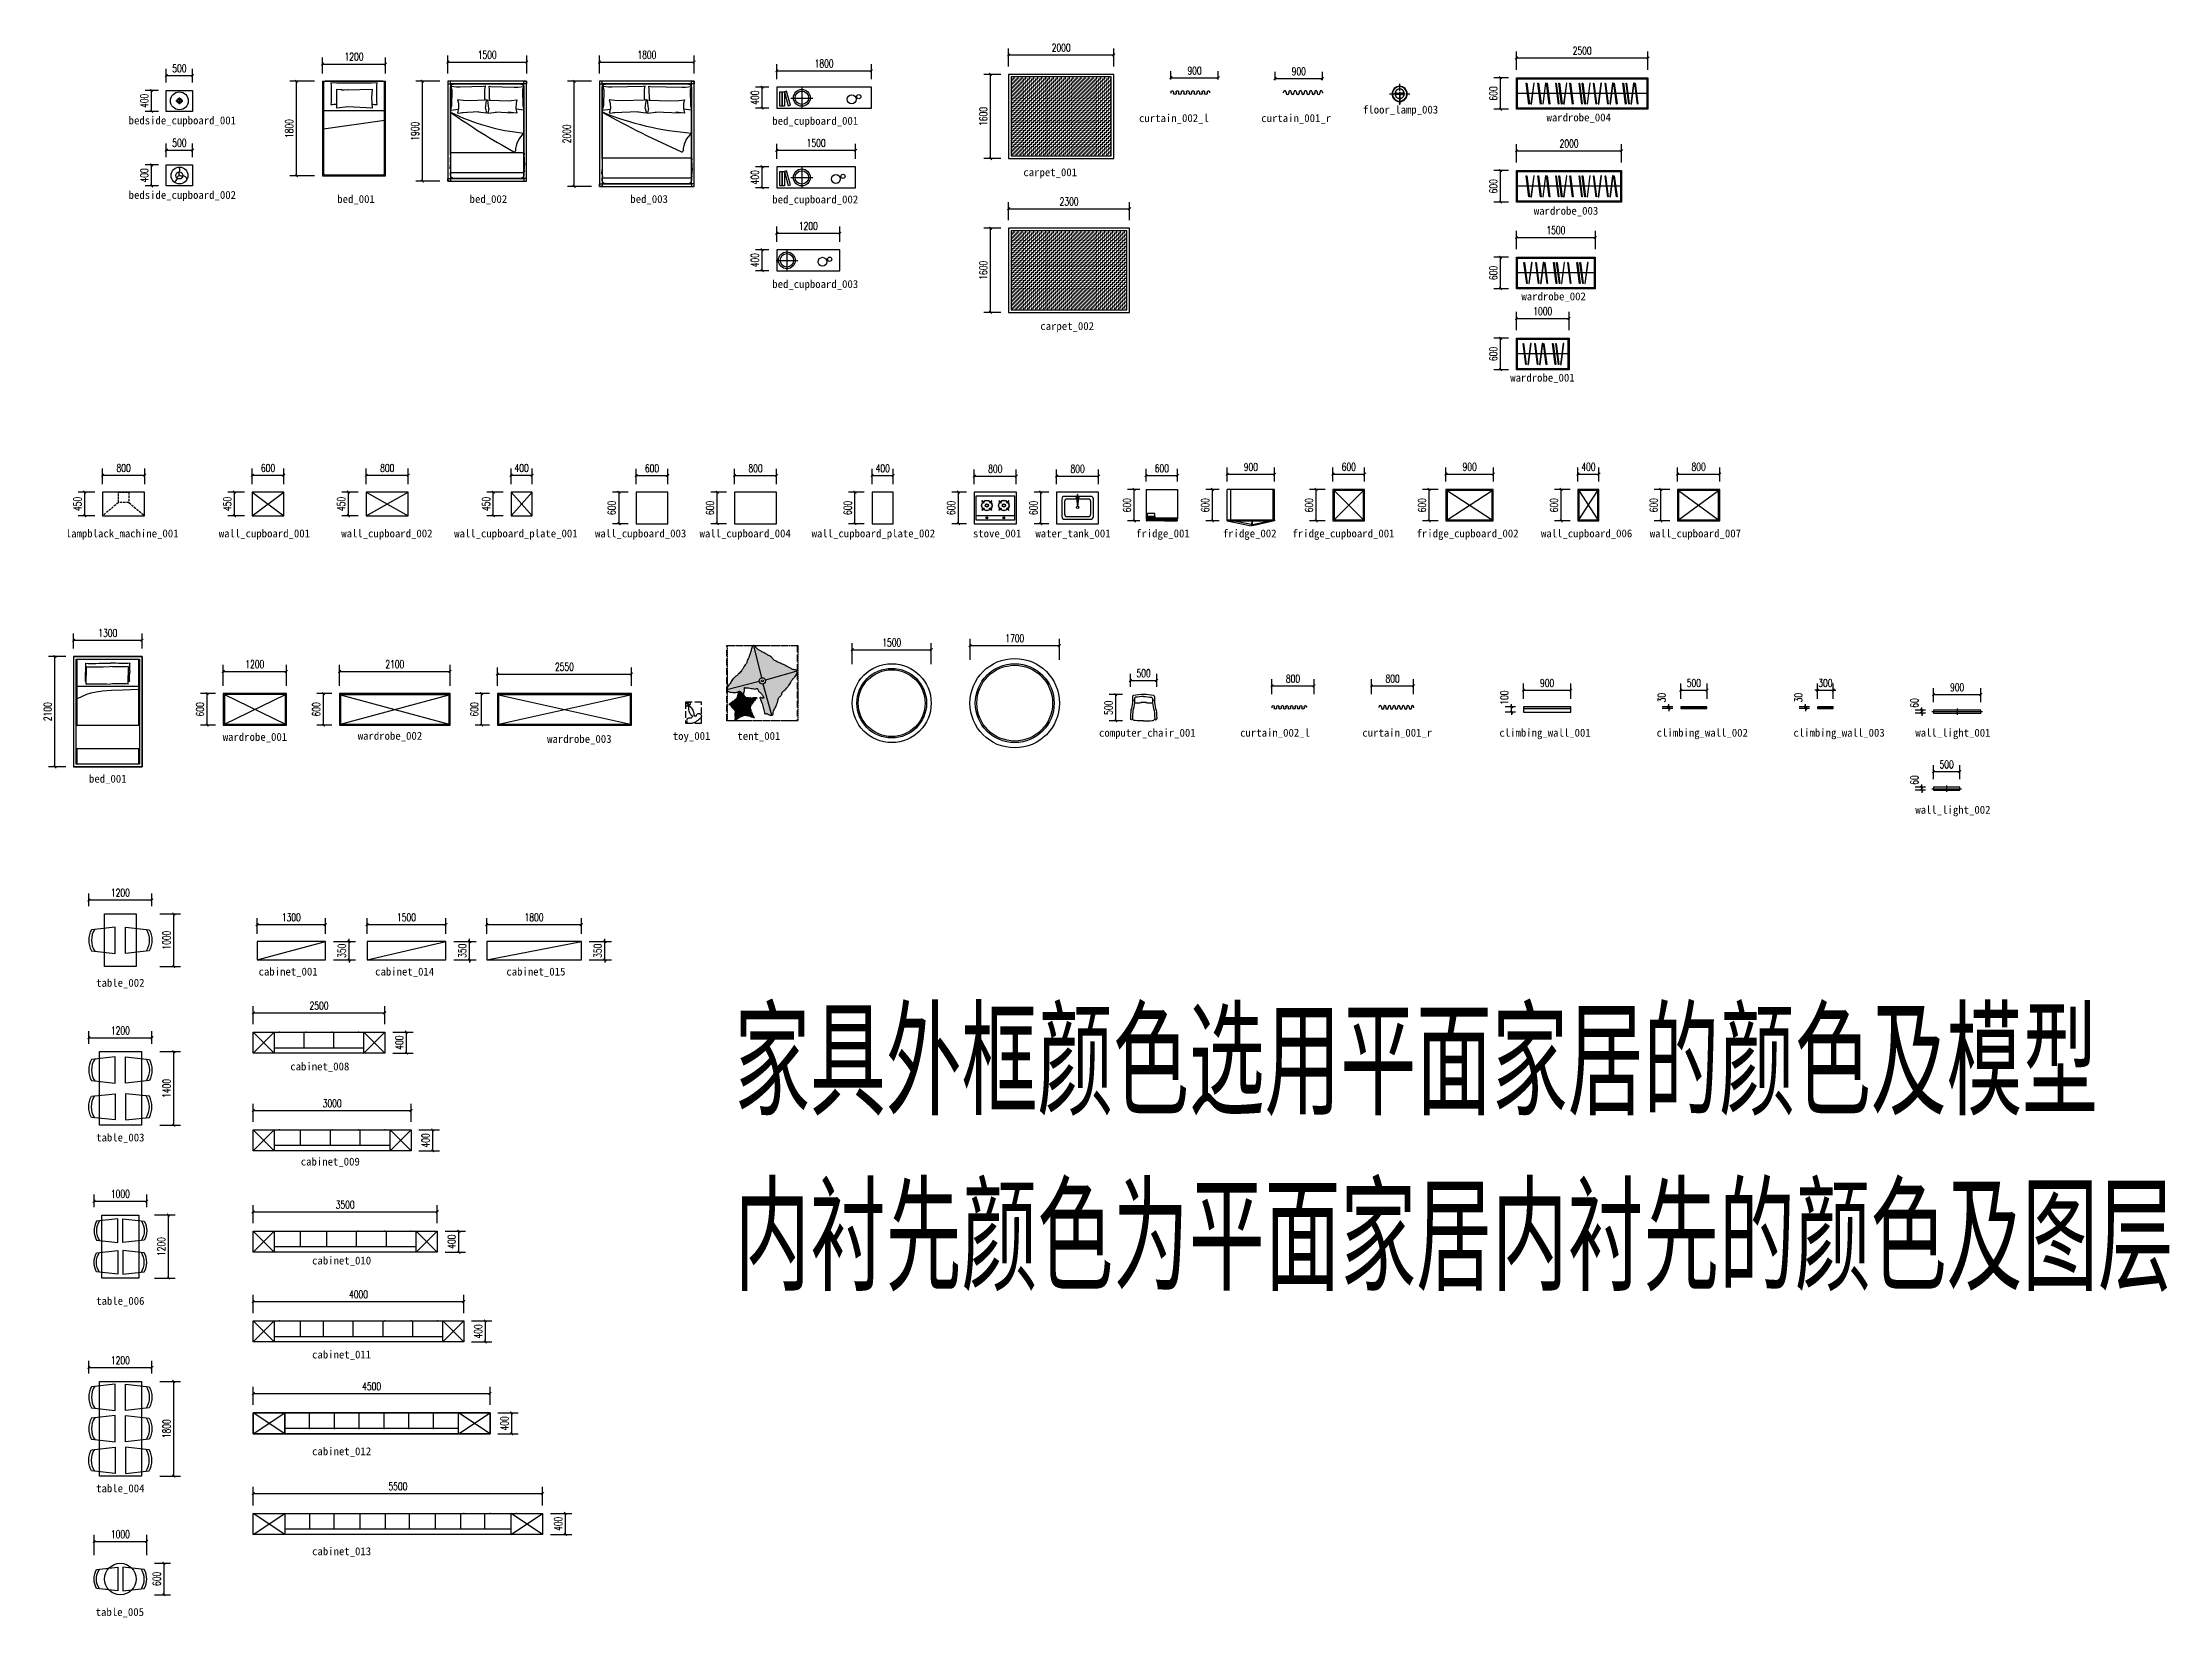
# Model space of a CAD drawing. Extents: x 23971 to 232415, y -48119 to 67869.
# Drawn here: x 80125 to 120552, y 8074 to 38014 of the extents above; entities that cross this region are included whole.
import ezdxf

# ---------------------------------------------------------------- set-up
doc = ezdxf.new("R2010")
doc.units = 0
doc.header["$LTSCALE"] = 1000
doc.header["$MEASUREMENT"] = 0
for name, pattern in [('$1$CENTER', [50.8, 31.75, -6.35, 6.35, -6.35]), ('DASH', [0.35, 0.25, -0.1]), ('DASHED', [0.75, 0.5, -0.25]), ('HIDDEN', [9.525, 6.35, -3.175]), ('HIDDEN5', [0.08, 0.04, -0.04])]:
    doc.linetypes.add(name, pattern=pattern)
for name, color, linetype in [('DS-DRAPERY', 32, 'Continuous'), ('PM-家具', 146, 'Continuous'), ('PUB_DIM', 3, 'Continuous'), ('WALL', 9, 'Continuous'), ('活动家具', 7, 'Continuous')]:
    doc.layers.add(name, color=color, linetype=linetype)
doc.styles.add('_TCH_DIM_T3', font='SIMPLEX', dxfattribs={"width": 0.705882, "bigfont": 'GBCBIG'})
doc.styles.get("Standard").update_dxf_attribs({"font": 'gbenor.shx', "bigfont": 'gbcbig.shx'})
doc.dimstyles.new('_TCH_ARCH&&50', dxfattribs={"dimtxt": 148.75, "dimasz": 50, "dimexe": 125, "dimexo": 150, "dimgap": 63.125, "dimtad": 1, "dimdec": 0, "dimzin": 0, "dimdsep": 46, "dimtxsty": '_TCH_DIM_T3', "dimblk": 'ARCHTICK', "dimcen": 0.09, "dimclrt": 7, "dimazin": 2, "dimtfac": 1, "dimtdec": 0, "dimtix": 1, "dimtmove": 2, "dimatfit": 3, "dimfxl": 100, "dimtolj": 1, "dimtzin": 0, "dimarcsym": 0})
pattern_1 = [(180, (-216, -144), (-132, -228), [12, -201, 9, -87, 18, -213]), (190, (-159, -267), (-80.6761, -285.3443), [21, -51, 27, -159, 15, -198]), (200, (-129, -171), (-133.47095, -220.97625), [24, -165, 21, -123, 15, -96]), (210, (-216, -153), (21.96926, -254.05187), [15, -99, 12, -147, 9, -195]), (220, (-132, -219), (-33.83592, -216.37036), [12, -132, 9, -84, 24, -153]), (230, (-177, -111), (80.24786, -235.7335), [6, -111, 15, -183, 18, -93]), (240, (-186, -132), (99.47303, -223.70766), [15, -123, 6, -144, 12, -111]), (250, (-153, -96), (109.89227, -215.58685), [9, -57, 18, -96, 12, -132]), (260, (-168, -273), (208.56534, -164.71945), [21, -132, 9, -156, 18, -147]), (270, (-186, -144), (264, -111), [18, -93, 12, -183, 6, -186]), (280, (-138, -237), (247.97146, -145.1453), [21, -117, 18, -96, 21, -219]), (290, (-117, -66), (240.44034, -81.69114), [24, -78, 12, -159, 18, -174]), (300, (-36, -102), (286.64994, -28.49227), [15, -201, 18, -93, 21, -123]), (310, (-102, -36), (279.10777, -71.26608), [9, -66, 12, -129, 24, -168]), (320, (-12, -276), (220.59685, 34.2057), [18, -108, 21, -93, 12, -126]), (330, (-261, -18), (204.82497, 120.76726), [12, -84, 24, -186, 21, -171]), (340, (-63, -186), (237.9011, 162.4287), [18, -126, 15, -114, 12, -183]), (350, (-81, -114), (215.64405, 169.12317), [27, -99, 18, -135, 24, -132])]
pattern_2 = [(45, (117737.8, 56866.135), (-56.56854, 56.56854), [16, -24, 8, -32]), (45, (117775.98, 56907.15), (-56.56854, 56.56854), [16, -64]), (45, (117767.496, 56904.32), (-56.56854, 56.56854), [8, -72]), (45, (117734.97, 56874.62), (-56.56854, 56.56854), [4, -56, 4, -16]), (45, (117751.94, 56897.25), (-56.56854, 56.56854), [16, -24, 4, -36]), (45, (117736.38, 56884.52), (-56.56854, 56.56854), [12, -68]), (45, (117749.11, 56900.08), (-56.56854, 56.56854), [24, -56]), (45, (117730.73, 56884.52), (-56.56854, 56.56854), [16, -64]), (45, (117751.94, 56908.56), (-56.56854, 56.56854), [40, -40]), (45, (117732.14, 56894.42), (-56.56854, 56.56854), [8, -24, 16, -32]), (45, (117770.324, 56935.43), (-56.56854, 56.56854), [16, -64]), (45, (117757.6, 56925.53), (-56.56854, 56.56854), [8, -72]), (45, (117744.87, 56915.63), (-56.56854, 56.56854), [8, -72]), (45, (117715.17, 56888.76), (-56.56854, 56.56854), [16, -64]), (45, (117742.04, 56918.46), (-56.56854, 56.56854), [16, -64]), (45, (117739.21, 56921.29), (-56.56854, 56.56854), [16, -16, 16, -32]), (45, (117725.07, 56912.804), (-56.56854, 56.56854), [8, -40, 16, -16]), (45, (117734.97, 56925.53), (-56.56854, 56.56854), [24, -56]), (45, (117732.14, 56928.36), (-56.56854, 56.56854), [16, -64]), (45, (117708.1, 56907.15), (-56.56854, 56.56854), [24, -32, 8, -16]), (45, (117705.27, 56909.976), (-56.56854, 56.56854), [40, -40]), (45, (117737.8, 56945.33), (-56.56854, 56.56854), [8, -72]), (45, (117719.41, 56929.775), (-56.56854, 56.56854), [16, -64]), (45, (117706.685, 56919.875), (-56.56854, 56.56854), [8, -32, 8, -32]), (45, (117699.61, 56915.63), (-56.56854, 56.56854), [8, -24, 16, -32]), (45, (117709.51, 56928.36), (-56.56854, 56.56854), [8, -40, 8, -24]), (45, (117719.41, 56941.09), (-56.56854, 56.56854), [24, -56]), (45, (117693.96, 56921.29), (-56.56854, 56.56854), [16, -64]), (45, (117720.83, 56950.99), (-56.56854, 56.56854), [8, -72]), (45, (117730.73, 56963.716), (-56.56854, 56.56854), [8, -72]), (59.036243, (117773.153, 56909.976), (56.568542, 56.568542), [8.24, -321.60844]), (59.036243, (117766.082, 56928.36), (56.568542, 56.568542), [8.24, -321.60844]), (59.036243, (117726.484, 56956.645), (56.568542, 56.568542), [8.24, -321.60844]), (59.036243, (117730.726, 56918.461), (56.568542, 56.568542), [8.24, -321.60844]), (59.036243, (117733.555, 56938.26), (56.568542, 56.568542), [8.24, -321.60844]), (59.036243, (117743.454, 56939.674), (56.568542, 56.568542), [8.24, -321.60844]), (59.036243, (117705.27, 56921.29), (56.568542, 56.568542), [8.24, -321.60844]), (59.036243, (117730.726, 56941.088), (56.568542, 56.568542), [8.24, -321.60844]), (59.036243, (117763.253, 56931.189), (56.568542, 56.568542), [16.48, -313.36844]), (59.036243, (117753.354, 56929.775), (56.568542, 56.568542), [16.48, -313.36844]), (59.036243, (117750.525, 56932.603), (56.568542, 56.568542), [16.48, -313.36844]), (210.963757, (117751.94, 56897.248), (-56.568542, -56.568542), [8.24, -16.48, 8.24, -296.88844]), (210.963757, (117732.14, 56894.42), (-56.568542, -56.568542), [8.24, -321.60844]), (210.963757, (117706.685, 56919.875), (-56.568542, -56.568542), [16.48, -313.36844]), (239.036243, (117775.981, 56907.147), (-56.568542, -56.568542), [8.24, -321.60844]), (30.963757, (117787.295, 56918.461), (56.568542, 56.568542), [8.24, -321.60844]), (30.963757, (117750.525, 56921.29), (56.568542, 56.568542), [8.24, -321.60844]), (30.963757, (117751.94, 56942.503), (56.568542, 56.568542), [8.24, -321.60844]), (30.963757, (117725.07, 56924.118), (56.568542, 56.568542), [8.24, -321.60844]), (30.963757, (117712.342, 56925.532), (56.568542, 56.568542), [8.24, -321.60844]), (30.963757, (117715.17, 56934.017), (56.568542, 56.568542), [8.24, -321.60844]), (30.963757, (117725.07, 56924.118), (56.568542, 56.568542), [8.24, -321.60844]), (30.963757, (117733.555, 56949.574), (56.568542, 56.568542), [32.96, -296.88844]), (30.963757, (117737.797, 56877.449), (56.568542, 56.568542), [32.96, -296.88844]), (30.963757, (117739.212, 56887.348), (56.568542, 56.568542), [32.96, -296.88844]), (30.963757, (117742.04, 56895.834), (56.568542, 56.568542), [8.24, -16.48, 16.48, -288.64844]), (30.963757, (117737.797, 56900.076), (56.568542, 56.568542), [16.48, -16.48, 16.48, -280.40844]), (30.963757, (117726.484, 56900.076), (56.568542, 56.568542), [32.96, -296.88844]), (30.963757, (117716.584, 56898.662), (56.568542, 56.568542), [32.96, -296.88844]), (30.963757, (117713.756, 56901.49), (56.568542, 56.568542), [32.96, -296.88844]), (30.963757, (117736.383, 56958.06), (56.568542, 56.568542), [8.24, -321.60844]), (30.96377, (117736.383, 56969.373), (56.568532, 56.568553), [16.48, -313.36844]), (30.96377, (117705.27, 56932.603), (56.568532, 56.568553), [16.48, -313.36844]), (30.96376, (117749.111, 56877.449), (56.568542, 56.568543), [32.96, -296.88844]), (30.96376, (117743.454, 56950.988), (56.568542, 56.568543), [24.72, -305.12844]), (30.96376, (117753.354, 56952.402), (56.568542, 56.568543), [49.44, -280.40844])]

msp = doc.modelspace()

# ---------------------------------------------------------------- texts
at = {"attachment_point": 1}
for s, width, insert, char_height in [('{\\f@FangSong|b0|i0|c134|p49;floor_lamp_003}', 1434.402, (105223.5, 36814.2), 150), ('{\\f@FangSong|b0|i0|c134|p49;bedside_cupboard_001}', 1434.402, (81761.3, 36609.5), 150), ('{\\f@FangSong|b0|i0|c134|p49;bed_cupboard_001}', 1434.402, (93995.6, 36600.2), 150), ('{\\f@FangSong|b0|i0|c134|p49;curtain_002_l}', 1434.402, (100967.2, 36652.6), 150), ('{\\f@FangSong|b0|i0|c134|p49;curtain_001_r}', 1434.402, (103290.5, 36652.6), 150), ('{\\f@FangSong|b0|i0|c134|p49;wardrobe_004}', 1434.402, (108711.4, 36665.6), 150), ('{\\f@FangSong|b0|i0|c134|p49;carpet_001}', 1434.402, (98768.1, 35623.7), 150), ('{\\f@FangSong|b0|i0|c134|p49;bedside_cupboard_002}', 1434.402, (81761.3, 35192.3), 150), ('{\\f@FangSong|b0|i0|c134|p49;bed_001}', 1434.402, (85726.6, 35114.2), 150), ('{\\f@FangSong|b0|i0|c134|p49;bed_002}', 1434.402, (88242.2, 35114.2), 150), ('{\\f@FangSong|b0|i0|c134|p49;bed_003}', 1434.402, (91297.3, 35114.2), 150), ('{\\f@FangSong|b0|i0|c134|p49;bed_cupboard_002}', 1434.402, (93995.6, 35106.9), 150), ('{\\f@FangSong|b0|i0|c134|p49;wardrobe_003}', 1434.402, (108470.4, 34890.6), 150), ('{\\f@FangSong|b0|i0|c134|p49;bed_cupboard_003}', 1434.402, (93995.6, 33497.4), 150), ('{\\f@FangSong|b0|i0|c134|p49;wardrobe_002}', 1434.402, (108234.9, 33263.6), 150), ('{\\f@FangSong|b0|i0|c134|p49;carpet_002}', 1434.402, (99090.3, 32699.1), 150), ('{\\f@FangSong|b0|i0|c134|p49;wardrobe_001}', 1434.402, (108021.9, 31718.1), 150), ('{\\f@FangSong|b0|i0|c134|p49;lampblack_machine_001}', 1434.402, (80567.2, 28757.1), 150), ('{\\f@FangSong|b0|i0|c134|p49;wall_cupboard_001}', 1434.402, (83474.7, 28757.1), 150), ('{\\f@FangSong|b0|i0|c134|p49;wall_cupboard_002}', 1434.402, (85802.5, 28757.1), 150), ('{\\f@FangSong|b0|i0|c134|p49;wall_cupboard_plate_001}', 1434.402, (87948.6, 28757.1), 150), ('{\\f@FangSong|b0|i0|c134|p49;wall_cupboard_003}', 1434.402, (90626, 28757.1), 150), ('{\\f@FangSong|b0|i0|c134|p49;wall_cupboard_004}', 1434.402, (92612.5, 28757.1), 150), ('{\\f@FangSong|b0|i0|c134|p49;wall_cupboard_plate_002}', 1434.402, (94742.9, 28757.1), 150), ('{\\f@FangSong|b0|i0|c134|p49;stove_001}', 1434.402, (97808.9, 28757.1), 150), ('{\\f@FangSong|b0|i0|c134|p49;water_tank_001}', 1434.402, (98996.9, 28757.1), 150), ('{\\f@FangSong|b0|i0|c134|p49;fridge_001}', 1434.402, (100910.1, 28757.1), 150), ('{\\f@FangSong|b0|i0|c134|p49;fridge_002}', 1434.402, (102559.3, 28757.1), 150), ('{\\f@FangSong|b0|i0|c134|p49;fridge_cupboard_001}', 1434.402, (103882.8, 28757.1), 150), ('{\\f@FangSong|b0|i0|c134|p49;fridge_cupboard_002}', 1434.402, (106241.8, 28757.1), 150), ('{\\f@FangSong|b0|i0|c134|p49;wall_cupboard_006}', 1434.402, (108606.5, 28757.1), 150), ('{\\f@FangSong|b0|i0|c134|p49;wall_cupboard_007}', 1434.402, (110674.1, 28757.1), 150), ('{\\f@FangSong|b0|i0|c134|p49;wardrobe_001}', 1434.402, (83550, 24888.5), 150), ('{\\f@FangSong|b0|i0|c134|p49;wardrobe_002}', 1434.402, (86116.4, 24909.6), 150), ('{\\f@FangSong|b0|i0|c134|p49;wardrobe_003}', 1434.402, (89715.6, 24850.3), 150), ('{\\f@FangSong|b0|i0|c134|p49;toy_001}', 1434.402, (92104.7, 24906.6), 150), ('{\\f@FangSong|b0|i0|c134|p49;tent_001}', 1434.402, (93332.3, 24906.6), 150), ('{\\f@FangSong|b0|i0|c134|p49;computer_chair_001}', 1434.402, (100206, 24967.7), 150), ('{\\f@FangSong|b0|i0|c134|p49;curtain_002_l}', 1434.402, (102888.8, 24968.6), 150), ('{\\f@FangSong|b0|i0|c134|p49;curtain_001_r}', 1434.402, (105212.1, 24968.6), 150), ('{\\f@FangSong|b0|i0|c134|p49;climbing_wall_001}', 1434.402, (107816.4, 24968.6), 150), ('{\\f@FangSong|b0|i0|c134|p49;climbing_wall_002}', 1434.402, (110805.1, 24968.6), 150), ('{\\f@FangSong|b0|i0|c134|p49;climbing_wall_003}', 1434.402, (113405.3, 24968.6), 150), ('{\\f@FangSong|b0|i0|c134|p49;wall_light_001}', 1434.402, (115721.9, 24968.6), 150), ('{\\f@FangSong|b0|i0|c134|p49;bed_001}', 1434.402, (81007.5, 24094.1), 150), ('{\\f@FangSong|b0|i0|c134|p49;wall_light_002}', 1434.402, (115721.9, 23503.3), 150), ('{\\f@FangSong|b0|i0|c134|p49;table_002}', 1434.402, (81143.8, 20214), 150), ('{\\f@FangSong|b0|i0|c134|p49;cabinet_001}', 1434.402, (84231.5, 20427.4), 150), ('{\\f@FangSong|b0|i0|c134|p49;cabinet_014}', 1434.402, (86446.6, 20427.4), 150), ('{\\f@FangSong|b0|i0|c134|p49;cabinet_015}', 1434.402, (88940.9, 20427.4), 150), ('家具外框颜色选用平面家居的颜色及模型\\P内衬先颜色为平面家居内衬先的颜色及图层', 56715.066, (93274.3, 19617), 2000), ('{\\f@FangSong|b0|i0|c134|p49;cabinet_008}', 1434.402, (84833.7, 18624.4), 150), ('{\\f@FangSong|b0|i0|c134|p49;table_003}', 1434.402, (81143.8, 17273.5), 150), ('{\\f@FangSong|b0|i0|c134|p49;cabinet_009}', 1434.402, (85033, 16815.5), 150), ('{\\f@FangSong|b0|i0|c134|p49;cabinet_010}', 1434.402, (85248.4, 14934.2), 150), ('{\\f@FangSong|b0|i0|c134|p49;table_006}', 1434.402, (81143.8, 14167.2), 150), ('{\\f@FangSong|b0|i0|c134|p49;cabinet_011}', 1434.402, (85248.4, 13147.3), 150), ('{\\f@FangSong|b0|i0|c134|p49;cabinet_012}', 1434.402, (85248.4, 11307.8), 150), ('{\\f@FangSong|b0|i0|c134|p49;table_004}', 1434.402, (81143.8, 10603.7), 150), ('{\\f@FangSong|b0|i0|c134|p49;cabinet_013}', 1434.402, (85248.4, 9407.2), 150), ('{\\f@FangSong|b0|i0|c134|p49;table_005}', 1434.402, (81135.2, 8252.4), 150)]:
    msp.add_mtext_dynamic_manual_height_columns(s, width=width, gutter_width=1750, heights=[0], dxfattribs=dict(at, insert=insert, char_height=char_height))

# ---------------------------------------------------------------- blocks, each defined once
blk = doc.blocks.new('次卧1800床')
at = {"color": 251, "linetype": 'Continuous', "lineweight": -2}
for p, q in [((19014, -30088), (18907, -30074)), ((18907, -30074), (18924, -30138)), ((19014, -30088), (18907, -30074)), ((18907, -30074), (18924, -30138)), ((18927, -30236), (18907, -30328)), ((18927, -30236), (18907, -30328)), ((18907, -30328), (19071, -30309)), ((18907, -30328), (19071, -30309)), ((18924, -30138), (18927, -30236)), ((18924, -30138), (18927, -30236)), ((19462, -30303), (18989, -30318)), ((19462, -30303), (18989, -30318)), ((19154, -30093), (19014, -30088)), ((19154, -30093), (19014, -30088)), ((19576, -30078), (19154, -30093)), ((19576, -30078), (19154, -30093)), ((19611, -30328), (19447, -30309)), ((19611, -30328), (19447, -30309)), ((19591, -30236), (19602, -30138)), ((19591, -30236), (19602, -30138)), ((19591, -30236), (19611, -30328)), ((19591, -30236), (19611, -30328)), ((19602, -30138), (19611, -30075)), ((19602, -30138), (19611, -30075)), ((19641, -30138), (19632, -30075)), ((19641, -30138), (19632, -30075)), ((19653, -30236), (19633, -30328)), ((19653, -30236), (19633, -30328)), ((19633, -30328), (19797, -30309)), ((19633, -30328), (19797, -30309)), ((19653, -30236), (19641, -30138)), ((19653, -30236), (19641, -30138)), ((19668, -30078), (20047, -30093)), ((19668, -30078), (20047, -30093)), ((19781, -30303), (20254, -30318)), ((19781, -30303), (20254, -30318)), ((20047, -30093), (20229, -30088)), ((20047, -30093), (20229, -30088)), ((20336, -30328), (20172, -30309)), ((20336, -30328), (20172, -30309)), ((20229, -30088), (20336, -30074)), ((20229, -30088), (20336, -30074)), ((20319, -30138), (20316, -30236)), ((20319, -30138), (20316, -30236)), ((20316, -30236), (20336, -30328)), ((20316, -30236), (20336, -30328)), ((20336, -30074), (20319, -30138)), ((20336, -30074), (20319, -30138)), ((18773, -31556), (20471, -31556))]:
    blk.add_line(p, q, dxfattribs=at)
at = {"color": 251, "linetype": 'HIDDEN5', "lineweight": -2}
for p, q in [((19608, -30072), (19576, -30078)), ((19608, -30072), (19576, -30078)), ((19611, -30073), (19608, -30072)), ((19611, -30073), (19608, -30072)), ((19611, -30075), (19611, -30073)), ((19611, -30075), (19611, -30073)), ((19632, -30075), (19633, -30073)), ((19632, -30075), (19633, -30073)), ((19633, -30073), (19635, -30072)), ((19633, -30073), (19635, -30072)), ((19635, -30072), (19668, -30078)), ((19635, -30072), (19668, -30078))]:
    blk.add_line(p, q, dxfattribs=at)
at = {"color": 251}
for points in [[(18773, -29771), (18773, -29720), (18722, -29720), (18722, -29771)], [(20471, -29771), (20471, -29720), (20522, -29720), (20522, -29771)], [(18773, -31670), (18773, -31720), (18722, -31720), (18722, -31670)], [(20471, -31670), (20471, -31720), (20522, -31720), (20522, -31670)]]:
    blk.add_lwpolyline(points, close=True, dxfattribs=at)
blk.add_lwpolyline([(18722, -29720), (18722, -31720), (20522, -31720), (20522, -29720)], close=True)
for points in [[(20471, -31175), (20471, -29771), (18773, -29771), (18773, -31175)], [(18773, -31175), (18773, -31670), (20471, -31670), (20471, -31175)]]:
    blk.add_lwpolyline(points)
at = {"linetype": 'Continuous', "lineweight": -2}
for points in [[(18773, -31175), (18773, -29844, -0.414214), (18846, -29771), (20398, -29771, -0.414214), (20471, -29844), (20471, -31175)], [(20471, -31556), (20471, -31597, -0.414214), (20398, -31670), (18846, -31670, -0.414214), (18773, -31597), (18773, -31556)]]:
    blk.add_lwpolyline(points, format="xyb", dxfattribs=at)
at = {"color": 251, "linetype": 'Continuous', "lineweight": -2}
for points in [[(19575, -30053), (19578, -29877), (19587, -29814), (19587, -29811), (19584, -29811), (19552, -29817), (18958, -29832), (18890, -29831), (18783, -29817), (18800, -29881), (18794, -30179), (18774, -30270), (18924, -30253)], [(19575, -30053), (19578, -29877), (19587, -29814), (19587, -29811), (19584, -29811), (19552, -29817), (18958, -29832), (18890, -29831), (18783, -29817), (18800, -29881), (18794, -30179), (18774, -30270), (18924, -30253)], [(19669, -30053), (19665, -29877), (19656, -29814), (19657, -29811), (19659, -29811), (19692, -29817), (20286, -29832), (20354, -29831), (20461, -29817), (20444, -29881), (20449, -30179), (20470, -30270), (20320, -30253)], [(19669, -30053), (19665, -29877), (19656, -29814), (19657, -29811), (19659, -29811), (19692, -29817), (20286, -29832), (20354, -29831), (20461, -29817), (20444, -29881), (20449, -30179), (20470, -30270), (20320, -30253)], [(19575, -30053), (19574, -30078)], [(19575, -30053), (19574, -30078)], [(19669, -30053), (19669, -30078)], [(19669, -30053), (19669, -30078)], [(18773, -31175), (18766, -31186), (18770, -31210), (18773, -31237), (18769, -31274), (18769, -31346), (18773, -31390), (18768, -31433), (18768, -31486), (18774, -31399), (18773, -31497), (18776, -31531), (18773, -31556)], [(18773, -31175), (20471, -31175), (20477, -31186), (20474, -31211), (20471, -31237), (20474, -31274), (20474, -31346), (20482, -31390), (20476, -31433), (20476, -31486), (20481, -31399), (20471, -31497), (20478, -31531), (20471, -31556)]]:
    blk.add_lwpolyline(points, dxfattribs=at)
for centre, radius, start, end in [((27438, -14953), 17628, 240.5574, 246.0437), ((20899, -25085), 5636, 247.8304, 265.6457), ((27438, -14953), 17628, 240.5574, 246.0437), ((20899, -25085), 5636, 247.8304, 265.6457), ((20767, -31057), 459, 129.9969, 178.554), ((20767, -31057), 459, 129.9969, 178.554), ((20288, -31044), 20, 248.3322, 356.4914), ((20288, -31044), 20, 248.3322, 356.4914)]:
    blk.add_arc(centre, radius, start, end, dxfattribs=at)
blk = doc.blocks.new('YP_Room_TYPE-A_LAYOUT$0$TWINBED')
at = {"color": 0, "linetype": 'ByBlock'}
for p, q in [((2000, 600), (200, 600)), ((200, 600), (200, -600)), ((2000, 600), (2000, -600)), ((200, -600), (2000, -600))]:
    blk.add_line(p, q, dxfattribs=at)
at = {"color": 0, "linetype": 'ByBlock', "ltscale": 75}
for p, q in [((220, 550), (220, -550)), ((1970, 580), (250, 580)), ((2000, -550), (2000, 550)), ((250, -580), (1970, -580))]:
    blk.add_line(p, q, dxfattribs=at)
at = {"color": 251, "linetype": 'ByBlock', "ltscale": 75}
blk.add_line((1840, 132), (1826, 235), dxfattribs=at)
blk.add_lwpolyline([(1438, 580), (1097, 580), (1264, -580), (1438, -580)], close=True, dxfattribs=at)
at = {"color": 251, "linetype": 'ByBlock', "ltscale": 75, "elevation": 0}
for points in [[(1970, -441, -0.017388), (1970, 438, -0.033928), (1559, 438, -0.006724), (1567, 328, -0.006724)], [(1565, -339, -0.006089), (1557, -439)], [(1557, -439, -0.041027), (1970, -441)]]:
    blk.add_lwpolyline(points, format="xyb", dxfattribs=at)
at = {"color": 251, "linetype": 'ByBlock', "ltscale": 75}
blk.add_lwpolyline([(1681, 325), (1853, 329), (1840, 132), (1853, -345), (1685, -331), (1491, -345), (1512, 118), (1491, 329), (1681, 325)], dxfattribs=at)
at = {"color": 0, "linetype": 'ByBlock', "ltscale": 75}
for centre, start, end in [((250, 550), 90.0015, 180.0003), ((1970, 550), 359.9997, 89.9985), ((250, -550), 180, 270), ((1970, -550), 269.9997, 0)]:
    blk.add_arc(centre, 30, start, end, dxfattribs=at)
blk = doc.blocks.new('次卧1500床')
at = {"color": 251, "linetype": 'Continuous', "lineweight": -2}
for p, q in [((4192, -29697), (4085, -29683)), ((4085, -29683), (4102, -29747)), ((4192, -29697), (4085, -29683)), ((4085, -29683), (4102, -29747)), ((4105, -29845), (4085, -29937)), ((4105, -29845), (4085, -29937)), ((4102, -29747), (4105, -29845)), ((4102, -29747), (4105, -29845)), ((4490, -29912), (4167, -29927)), ((4490, -29912), (4167, -29927)), ((4332, -29702), (4192, -29697)), ((4332, -29702), (4192, -29697)), ((4603, -29687), (4332, -29702)), ((4603, -29687), (4332, -29702)), ((4618, -29845), (4630, -29747)), ((4618, -29845), (4630, -29747)), ((4618, -29845), (4639, -29937)), ((4618, -29845), (4639, -29937)), ((4630, -29747), (4639, -29684)), ((4630, -29747), (4639, -29684)), ((4669, -29747), (4660, -29684)), ((4669, -29747), (4660, -29684)), ((4680, -29845), (4660, -29937)), ((4680, -29845), (4660, -29937)), ((4680, -29845), (4669, -29747)), ((4680, -29845), (4669, -29747)), ((4696, -29687), (5075, -29702)), ((4696, -29687), (5075, -29702)), ((4809, -29912), (5132, -29927)), ((4809, -29912), (5132, -29927)), ((5075, -29702), (5107, -29697)), ((5075, -29702), (5107, -29697)), ((5107, -29697), (5214, -29683)), ((5107, -29697), (5214, -29683)), ((5197, -29747), (5194, -29845)), ((5197, -29747), (5194, -29845)), ((5194, -29845), (5214, -29937)), ((5194, -29845), (5214, -29937)), ((5214, -29683), (5197, -29747)), ((5214, -29683), (5197, -29747)), ((4085, -29937), (4249, -29918)), ((4085, -29937), (4249, -29918)), ((4639, -29937), (4475, -29918)), ((4639, -29937), (4475, -29918)), ((4660, -29937), (4824, -29918)), ((4660, -29937), (4824, -29918)), ((5214, -29937), (5050, -29918)), ((5214, -29937), (5050, -29918)), ((3950, -31065), (5348, -31065))]:
    blk.add_line(p, q, dxfattribs=at)
at = {"color": 251, "linetype": 'HIDDEN5', "lineweight": -2}
for p, q in [((4636, -29681), (4603, -29687)), ((4636, -29681), (4603, -29687)), ((4638, -29681), (4636, -29681)), ((4638, -29681), (4636, -29681)), ((4639, -29684), (4638, -29681)), ((4639, -29684), (4638, -29681)), ((4660, -29684), (4661, -29681)), ((4660, -29684), (4661, -29681)), ((4661, -29681), (4663, -29681)), ((4661, -29681), (4663, -29681)), ((4663, -29681), (4696, -29687)), ((4663, -29681), (4696, -29687))]:
    blk.add_line(p, q, dxfattribs=at)
at = {"color": 251}
for points in [[(3950, -29380), (3950, -29329), (3900, -29329), (3900, -29380)], [(5348, -29380), (5348, -29329), (5399, -29329), (5399, -29380)], [(3950, -31179), (3950, -31229), (3900, -31229), (3900, -31179)], [(5348, -31179), (5348, -31229), (5399, -31229), (5399, -31179)]]:
    blk.add_lwpolyline(points, close=True, dxfattribs=at)
blk.add_lwpolyline([(3900, -29329), (3900, -31229), (5399, -31229), (5399, -29329)], close=True)
for points in [[(5348, -30684), (5348, -29380), (3950, -29380), (3950, -30684)], [(3950, -30684), (3950, -31179), (5348, -31179), (5348, -30684)]]:
    blk.add_lwpolyline(points)
at = {"linetype": 'Continuous', "lineweight": -2}
for points in [[(3950, -30684), (3950, -29453, -0.414214), (4023, -29380), (5275, -29380, -0.414214), (5348, -29453), (5348, -30684)], [(5348, -31065), (5348, -31106, -0.414214), (5275, -31179), (4023, -31179, -0.414214), (3950, -31106), (3950, -31065)]]:
    blk.add_lwpolyline(points, format="xyb", dxfattribs=at)
at = {"color": 251, "linetype": 'Continuous', "lineweight": -2}
for points in [[(4603, -29662), (4606, -29486), (4615, -29423), (4614, -29420), (4612, -29420), (4579, -29426), (4135, -29441), (4068, -29440), (3960, -29426), (3978, -29490), (3972, -29788), (3952, -29879), (4101, -29862)], [(4603, -29662), (4606, -29486), (4615, -29423), (4614, -29420), (4612, -29420), (4579, -29426), (4135, -29441), (4068, -29440), (3960, -29426), (3978, -29490), (3972, -29788), (3952, -29879), (4101, -29862)], [(4696, -29662), (4693, -29486), (4684, -29423), (4684, -29420), (4687, -29420), (4720, -29426), (5164, -29441), (5231, -29440), (5339, -29426), (5321, -29490), (5327, -29788), (5347, -29879), (5198, -29862)], [(4696, -29662), (4693, -29486), (4684, -29423), (4684, -29420), (4687, -29420), (4720, -29426), (5164, -29441), (5231, -29440), (5339, -29426), (5321, -29490), (5327, -29788), (5347, -29879), (5198, -29862)], [(4603, -29662), (4602, -29687)], [(4603, -29662), (4602, -29687)], [(4696, -29662), (4697, -29687)], [(4696, -29662), (4697, -29687)], [(3950, -30684), (3944, -30695), (3947, -30719), (3950, -30746), (3947, -30783), (3947, -30855), (3950, -30899), (3945, -30942), (3945, -30995), (3951, -30908), (3950, -31006), (3954, -31040), (3950, -31065)], [(3950, -30684), (5348, -30684), (5355, -30695), (5352, -30720), (5348, -30746), (5352, -30783), (5352, -30855), (5360, -30899), (5354, -30942), (5354, -30995), (5359, -30908), (5348, -31006), (5356, -31040), (5348, -31065)]]:
    blk.add_lwpolyline(points, dxfattribs=at)
for centre, radius, start, end in [((11237, -19649), 12588, 234.629, 241.1216), ((5712, -26404), 3927, 243.3508, 264.7028), ((11237, -19649), 12588, 234.629, 241.1216), ((5712, -26404), 3927, 243.3508, 264.7028), ((5645, -30666), 459, 129.9969, 178.554), ((5645, -30666), 459, 129.9969, 178.554), ((5165, -30653), 20, 248.3322, 356.4914), ((5165, -30653), 20, 248.3322, 356.4914)]:
    blk.add_arc(centre, radius, start, end, dxfattribs=at)
blk = doc.blocks.new('B14-1')
for p, q in [((-933, 124), (-933, 148)), ((-837, 148), (-837, 100)), ((-741, 148), (-741, 100)), ((-645, 148), (-645, 100)), ((-549, 148), (-549, 100)), ((-453, 148), (-453, 100)), ((-357, 148), (-357, 100)), ((-261, 148), (-261, 100)), ((-165, 148), (-165, 100)), ((-69, 148), (-69, 100)), ((27, 148), (27, 100)), ((123, 148), (123, 100)), ((219, 148), (219, 100)), ((315, 148), (315, 100)), ((411, 148), (411, 100)), ((507, 148), (507, 100))]:
    blk.add_line(p, q)
blk.add_lwpolyline([(-933, 124, 0, 0, 0), (-1137, 124, 90, 0, 0), (-1245, 124, 0, 0, 0)], format="xyseb")
for centre, start, end in [((-885, 148), 360, 180.00016), ((-789, 100), 180, 360), ((-693, 148), 360, 180.00016), ((-597, 100), 180, 360), ((-501, 148), 360, 180.00016), ((-405, 100), 180, 360), ((-309, 148), 360, 180.00016), ((-213, 100), 180, 360), ((-117, 148), 360, 180.00016), ((-21, 100), 180, 0), ((75, 148), 0, 180.00016), ((171, 100), 180, 0), ((267, 148), 0, 180.00016), ((363, 100), 180, 0), ((459, 148), 0, 180.00016)]:
    blk.add_arc(centre, 48, start, end)
blk = doc.blocks.new('次卧2500衣柜')
blk.add_line((23498, -31407), (21038, -31407))
blk.add_lwpolyline([(23518, -31107), (23518, -31707), (21018, -31707), (21018, -31107)], close=True)
at = {"color": 251}
for points in [[(23498, -31127), (23498, -31687), (21038, -31687), (21038, -31127)], [(21204, -31210), (21214, -31209), (21265, -31605), (21255, -31607)], [(21357, -31210), (21347, -31209), (21295, -31605), (21305, -31607)], [(21426, -31210), (21436, -31209), (21488, -31605), (21478, -31607)], [(21579, -31210), (21569, -31209), (21518, -31605), (21528, -31607)], [(21592, -31210), (21602, -31209), (21653, -31605), (21643, -31607)], [(21765, -31210), (21775, -31209), (21827, -31605), (21817, -31607)], [(21825, -31210), (21835, -31209), (21886, -31605), (21876, -31607)], [(21977, -31210), (21967, -31209), (21916, -31605), (21926, -31607)], [(22036, -31210), (22046, -31209), (22097, -31605), (22087, -31607)], [(22209, -31210), (22219, -31209), (22270, -31605), (22260, -31607)], [(22268, -31210), (22278, -31209), (22330, -31605), (22320, -31607)], [(22421, -31210), (22411, -31209), (22360, -31605), (22370, -31607)], [(22481, -31210), (22491, -31209), (22542, -31605), (22532, -31607)], [(22633, -31210), (22624, -31209), (22572, -31605), (22582, -31607)], [(22703, -31210), (22713, -31209), (22764, -31605), (22755, -31607)], [(22856, -31210), (22846, -31209), (22795, -31605), (22805, -31607)], [(22869, -31210), (22879, -31209), (22930, -31605), (22920, -31607)], [(23042, -31210), (23052, -31209), (23103, -31605), (23093, -31607)], [(23102, -31210), (23112, -31209), (23163, -31605), (23153, -31607)], [(23254, -31210), (23244, -31209), (23193, -31605), (23203, -31607)], [(23267, -31210), (23277, -31209), (23328, -31605), (23318, -31607)]]:
    blk.add_lwpolyline(points, close=True, dxfattribs=at)
blk = doc.blocks.new('次卧2000衣柜')
blk.add_line((22998, -33171), (21038, -33171))
blk.add_lwpolyline([(23018, -32871), (23018, -33471), (21018, -33471), (21018, -32871)], close=True)
at = {"color": 251}
for points in [[(22998, -32891), (22998, -33451), (21038, -33451), (21038, -32891)], [(21204, -32974), (21214, -32973), (21265, -33370), (21255, -33371)], [(21357, -32974), (21347, -32973), (21295, -33370), (21305, -33371)], [(21426, -32974), (21436, -32973), (21488, -33370), (21478, -33371)], [(21579, -32974), (21569, -32973), (21518, -33370), (21528, -33371)], [(21592, -32974), (21602, -32973), (21653, -33370), (21643, -33371)], [(21765, -32974), (21775, -32973), (21827, -33370), (21817, -33371)], [(21825, -32974), (21835, -32973), (21886, -33370), (21876, -33371)], [(21977, -32974), (21967, -32973), (21916, -33370), (21926, -33371)], [(22036, -32974), (22046, -32973), (22097, -33370), (22087, -33371)], [(22209, -32974), (22219, -32973), (22270, -33370), (22260, -33371)], [(22268, -32974), (22278, -32973), (22330, -33370), (22320, -33371)], [(22421, -32974), (22411, -32973), (22360, -33370), (22370, -33371)], [(22481, -32974), (22491, -32973), (22542, -33370), (22532, -33371)], [(22633, -32974), (22624, -32973), (22572, -33370), (22582, -33371)], [(22703, -32974), (22713, -32973), (22764, -33370), (22755, -33371)], [(22856, -32974), (22846, -32973), (22795, -33370), (22805, -33371)], [(22869, -32974), (22879, -32973), (22930, -33370), (22920, -33371)]]:
    blk.add_lwpolyline(points, close=True, dxfattribs=at)
blk = doc.blocks.new('次卧1500衣柜')
blk.add_line((22498, -34819), (21038, -34819))
blk.add_lwpolyline([(22518, -34519), (22518, -35119), (21018, -35119), (21018, -34519)], close=True)
at = {"color": 251}
for points in [[(22498, -34539), (22498, -35099), (21038, -35099), (21038, -34539)], [(21162, -34622), (21172, -34621), (21223, -35017), (21213, -35019)], [(21315, -34622), (21305, -34621), (21253, -35017), (21263, -35019)], [(21384, -34622), (21394, -34621), (21446, -35017), (21436, -35019)], [(21537, -34622), (21527, -34621), (21476, -35017), (21486, -35019)], [(21550, -34622), (21560, -34621), (21611, -35017), (21601, -35019)], [(21723, -34622), (21733, -34621), (21785, -35017), (21775, -35019)], [(21783, -34622), (21793, -34621), (21844, -35017), (21834, -35019)], [(21935, -34622), (21925, -34621), (21874, -35017), (21884, -35019)], [(21994, -34622), (22004, -34621), (22055, -35017), (22045, -35019)], [(22167, -34622), (22177, -34621), (22228, -35017), (22218, -35019)], [(22226, -34622), (22236, -34621), (22288, -35017), (22278, -35019)], [(22379, -34622), (22369, -34621), (22318, -35017), (22328, -35019)]]:
    blk.add_lwpolyline(points, close=True, dxfattribs=at)
blk = doc.blocks.new('次卧1000衣柜')
blk.add_line((21998, -36359), (21038, -36359))
blk.add_lwpolyline([(22018, -36059), (22018, -36659), (21018, -36659), (21018, -36059)], close=True)
at = {"color": 251}
for points in [[(21998, -36079), (21998, -36639), (21038, -36639), (21038, -36079)], [(21145, -36162), (21154, -36161), (21206, -36557), (21196, -36559)], [(21297, -36162), (21287, -36161), (21236, -36557), (21246, -36559)], [(21367, -36162), (21377, -36161), (21428, -36557), (21418, -36559)], [(21520, -36162), (21510, -36161), (21458, -36557), (21468, -36559)], [(21533, -36162), (21542, -36161), (21594, -36557), (21584, -36559)], [(21706, -36162), (21716, -36161), (21767, -36557), (21757, -36559)], [(21765, -36162), (21775, -36161), (21826, -36557), (21816, -36559)], [(21918, -36162), (21908, -36161), (21857, -36557), (21867, -36559)]]:
    blk.add_lwpolyline(points, close=True, dxfattribs=at)
blk = doc.blocks.new('MUR-515-LT FLOOR LAMP')
at = {"linetype": '$1$CENTER', "ltscale": 0.005}
for p, q in [((310, 0), (-319, 0)), ((0, 315), (0, -317))]:
    blk.add_line(p, q, dxfattribs=at)
at = {"color": 251}
for p, q in [((1, 7), (-307, 7)), ((1, -8), (-307, -8))]:
    blk.add_line(p, q, dxfattribs=at)
at = {"color": 251, "linetype": 'DASHED', "ltscale": 5}
for p, q in [((-21, 27), (22, 27)), ((-21, 27), (-21, 27)), ((-11, 66), (-11, 58)), ((11, 66), (11, 58)), ((-21, -27), (-21, -27)), ((-11, -66), (-11, -58)), ((11, -66), (11, -58))]:
    blk.add_line(p, q, dxfattribs=at)
for points in [[(-21, 27), (-21, 58), (22, 58), (22, 27)], [(-21, 58), (22, 58), (22, -58), (-21, -58)], [(-21, -27), (-21, -58), (22, -58), (22, -27)]]:
    blk.add_lwpolyline(points, close=True, dxfattribs=at)
for centre, radius, start, end in [((-308, 0), 13.5, 33.6417, 326.3583), ((-308, 0), 7.54, 84.24727, 275.75273), ((-6, -1), 235, 181.59618, 177.93988)]:
    blk.add_arc(centre, radius, start, end)
at = {"color": 251}
for centre, radius, start, end in [((-6, -1), 225, 181.66711, 177.84832), ((0, 0), 7.56, 278.57076, 95.43773)]:
    blk.add_arc(centre, radius, start, end, dxfattribs=at)
at = {"linetype": 'HIDDEN'}
blk.add_arc((-1, -1), 144, 182.60436, 176.63817, dxfattribs=at)
at = {"color": 251, "linetype": 'DASHED', "ltscale": 5}
for centre, radius, start, end in [((0, 108), 25.9, 320.12871, 219.87129), ((-50, 67), 39.2, 359.37192, 39.7826), ((51, 67), 39.2, 140.2174, 180.62808), ((0, -108), 25.9, 140.12871, 39.87129), ((-50, -67), 39.2, 320.2174, 0.62808), ((51, -67), 39.2, 179.37192, 219.7826)]:
    blk.add_arc(centre, radius, start, end, dxfattribs=at)
blk = doc.blocks.new('次卧床头柜')
at = {"layer": 'PM-家具'}
blk.add_lwpolyline([(-2629, -31352), (-2629, -30952), (-2129, -30952), (-2129, -31352)], close=True, dxfattribs=at)
at = {"layer": 'PM-家具', "color": 251}
for points in [[(-2379, -31152, -0.228099), (-2377, -31084, 0.317646), (-2394, -30993)], [(-2481, -31273, 0.398826), (-2422, -31206, -0.069197), (-2421, -31200, -0.240714), (-2379, -31152, 0.240714)], [(-2236, -31227, 0.414712), (-2312, -31161, -0.258086), (-2379, -31152)]]:
    blk.add_lwpolyline(points, format="xyb", dxfattribs=at)
at = {"layer": 'PM-家具'}
blk.add_circle((-2377, -31152), 160, dxfattribs=at)
at = {"layer": 'PM-家具', "color": 251}
blk.add_circle((-2379, -31152), 67.5, dxfattribs=at)
blk = doc.blocks.new('A$C09607DE0')
at = {"color": 251, "ltscale": 50}
for p, q in [((211, 545), (211, 0)), ((483, 258), (-61, 258))]:
    blk.add_line(p, q, dxfattribs=at)
blk.add_circle((211, 272), 211)
blk.add_circle((211, 272), 168, dxfattribs=at)
blk = doc.blocks.new('次卧1800边柜')
at = {"layer": 'PM-家具'}
blk.add_lwpolyline([(11133, -29841), (12933, -29841), (12933, -29441), (11133, -29441)], close=True, dxfattribs=at)
at = {"layer": 'PM-家具', "color": 251}
for points in [[(11194, -29531), (11237, -29531), (11237, -29805), (11194, -29805)], [(11237, -29531), (11279, -29531), (11279, -29805), (11237, -29805)], [(11351, -29795), (11392, -29784), (11320, -29520), (11279, -29531)]]:
    blk.add_lwpolyline(points, close=True, dxfattribs=at)
for centre, radius in [((12557, -29672, 0), 85), ((12693, -29623), 40)]:
    blk.add_circle(centre, radius, dxfattribs=at)
at = {"layer": 'PM-家具', "xscale": 0.7600000000093132, "yscale": 0.7600000000093132, "zscale": 0.7600000000093132}
blk.add_blockref('A$C09607DE0', (11450, -29850), dxfattribs=at)
blk = doc.blocks.new('次卧1500边柜')
at = {"layer": 'PM-家具'}
blk.add_lwpolyline([(11133, -31355), (12633, -31355), (12633, -30955), (11133, -30955)], close=True, dxfattribs=at)
at = {"layer": 'PM-家具', "color": 251}
for points in [[(11194, -31045), (11237, -31045), (11237, -31318), (11194, -31318)], [(11237, -31045), (11279, -31045), (11279, -31318), (11237, -31318)], [(11351, -31308), (11392, -31297), (11320, -31034), (11279, -31045)]]:
    blk.add_lwpolyline(points, close=True, dxfattribs=at)
for centre, radius in [((12257, -31185, 0), 85), ((12393, -31137), 40)]:
    blk.add_circle(centre, radius, dxfattribs=at)
at = {"layer": 'PM-家具', "xscale": 0.7600000000093132, "yscale": 0.7600000000093132, "zscale": 0.7600000000093132}
blk.add_blockref('A$C09607DE0', (11450, -31364), dxfattribs=at)
blk = doc.blocks.new('次卧1200边柜')
at = {"layer": 'PM-家具'}
blk.add_lwpolyline([(11133, -32931), (12333, -32931), (12333, -32531), (11133, -32531)], close=True, dxfattribs=at)
at = {"layer": 'PM-家具', "color": 251}
for centre, radius in [((12003, -32761, 0), 85), ((12139, -32713), 40)]:
    blk.add_circle(centre, radius, dxfattribs=at)
at = {"layer": 'WALL'}
blk.add_lwpolyline([(11133, -32931), (12333, -32931), (12333, -32531), (11133, -32531)], close=True, dxfattribs=at)
at = {"layer": 'PM-家具', "xscale": 0.7600000000093132, "yscale": 0.7600000000093132, "zscale": 0.7600000000093132}
blk.add_blockref('A$C09607DE0', (11166, -32940), dxfattribs=at)
blk = doc.blocks.new('A$C781258B1')
for p, q in [((0, 600, 0), (0, 41, 0)), ((0, 600, 0), (600, 600, 0)), ((600, 600, 0), (600, 41, 0)), ((0, 41, 0), (32, 41, 0)), ((8, 11, 0), (8, 0, 0)), ((8, 11, 0), (8, 0, 0)), ((12, 0, 0), (8, 0, 0)), ((9, 0, 0), (12, 0, 0)), ((359, 6, 0), (12, 6, 0)), ((12, 3, 0), (12, 0, 0)), ((359, 0, 0), (12, 0, 0)), ((342, 23, 0), (13, 29, 0)), ((593, 27, 0), (135, 27, 0)), ((156, 27, 0), (593, 27, 0)), ((169, 41, 0), (600, 41, 0)), ((357, 10, 0), (344, 22, 0)), ((359, 6, 0), (359, 8, 0)), ((359, 0, 0), (359, 6, 0)), ((359, 0, 0), (593, 0, 0)), ((593, 0, 0), (359, 0, 0)), ((593, 27, 0), (593, 12, 0)), ((593, 27, 0), (593, 12, 0)), ((593, 11, 0), (593, 12, 0)), ((593, 12, 0), (593, 11, 0)), ((593, 11, 0), (593, 0, 0)), ((593, 11, 0), (593, 11, 0)), ((593, 11, 0), (593, 0, 0)), ((593, 11, 0), (593, 11, 0))]:
    blk.add_line(p, q)
at = {"color": 251}
for p, q in [((0, 102, 0), (0, 101, 0)), ((0, 102, 0), (0, 102, 0)), ((0, 101, 0), (0, 101, 0)), ((3, 58, 0), (597, 58, 0)), ((3, 58, 0), (3, 53, 0)), ((3, 53, 0), (3, 51, 0)), ((3, 53, 0), (597, 53, 0)), ((3, 51, 0), (597, 51, 0)), ((87, 32, 0), (15, 32, 0)), ((17, 30, 0), (15, 30, 0)), ((19, 29, 0), (16, 31, 0)), ((16, 31, 0), (90, 31, 0)), ((25, 88, 0), (25, 138, 0)), ((169, 88, 0), (25, 88, 0)), ((25, 84, 0), (25, 88, 0)), ((25, 84, 0), (25, 81, 0)), ((28, 84, 0), (25, 84, 0)), ((25, 81, 0), (25, 75, 0)), ((25, 81, 0), (28, 81, 0)), ((169, 75, 0), (25, 75, 0)), ((25, 75, 0), (25, 58, 0)), ((25, 51, 0), (25, 46, 0)), ((25, 29, 0), (583, 29, 0)), ((28, 81, 0), (28, 84, 0)), ((165, 84, 0), (28, 84, 0)), ((165, 81, 0), (28, 81, 0)), ((63, 36, 0), (28, 36, 0)), ((29, 41, 0), (92, 31, 0)), ((87, 32, 0), (29, 32, 0)), ((162, 145, 0), (32, 145, 0)), ((34, 29, 0), (582, 29, 0)), ((34, 29, 0), (577, 29, 0)), ((35, 34, 0), (76, 34, 0)), ((59, 28, 0), (580, 28, 0)), ((165, 31, 0), (93, 31, 0)), ((94, 28, 0), (586, 28, 0)), ((165, 84, 0), (165, 81, 0)), ((169, 84, 0), (165, 84, 0)), ((165, 81, 0), (169, 81, 0)), ((167, 31, 0), (586, 31, 0)), ((168, 34, 0), (566, 34, 0)), ((586, 32, 0), (168, 32, 0)), ((573, 32, 0), (168, 32, 0)), ((169, 88, 0), (169, 138, 0)), ((169, 84, 0), (169, 88, 0)), ((169, 81, 0), (169, 84, 0)), ((169, 81, 0), (169, 75, 0)), ((169, 75, 0), (169, 58, 0)), ((169, 51, 0), (169, 34, 0)), ((574, 36, 0), (169, 36, 0)), ((593, 12, 0), (356, 12, 0)), ((593, 11, 0), (356, 11, 0)), ((593, 11, 0), (356, 11, 0)), ((573, 29, 0), (573, 28, 0)), ((586, 31, 0), (583, 29, 0)), ((587, 30, 0), (584, 30, 0)), ((586, 28, 0), (585, 28, 0)), ((597, 58, 0), (597, 53, 0)), ((597, 53, 0), (597, 51, 0))]:
    blk.add_line(p, q, dxfattribs=at)
at = {"elevation": 0, "flags": 128}
blk.add_lwpolyline([(12, 6), (12, 5), (12, 3)], dxfattribs=at)
at = {"color": 251, "elevation": 0, "flags": 128}
blk.add_lwpolyline([(586, 28), (586, 28), (586, 28)], dxfattribs=at)
for centre, radius, start, end in [((12, 20, 0), 9.53, 88.8827, 239.9971), ((3, 3, 0), 9.52, 18.4212, 59.9971), ((9, 0, 0), 0.406, 180, 270), ((9, 0, 0), 0.406, 180, 270), ((342, 20, 0), 3.18, 48.2245, 88.8827), ((355, 8, 0), 3.17, 0, 48.2245), ((593, 27, 0), 0.406, 0, 90), ((593, 27, 0), 0.406, 0, 90), ((593, 0, 0), 0.406, 270, 0), ((593, 0, 0), 0.406, 270, 0)]:
    blk.add_arc(centre, radius, start, end)
at = {"color": 251}
for centre, radius, start, end in [((15, 31, 0), 0.94, 50.8795, 90.0001), ((32, 138, 0), 6.35, 90, 180), ((30, 46, 0), 5.08, 180, 260.6998), ((93, 34, 0), 3.17, 260.6998, 270), ((162, 138, 0), 6.35, 0, 90), ((165, 34, 0), 3.18, 270, 0), ((580, 8, 0), 20.6, 75.2194, 90.0019), ((582, 30, 0), 0.813, 270.0001, 309.1208), ((586, 31, 0), 0.94, 90.0001, 129.1208)]:
    blk.add_arc(centre, radius, start, end, dxfattribs=at)
blk = doc.blocks.new('双开门冰箱')
for p, q in [((20167, -54491, 0), (20167, -53891, 0)), ((21067, -53891, 0), (20167, -53891, 0)), ((21067, -54469, 0), (21067, -53891, 0)), ((20167, -54491, 0), (20227, -54491, 0))]:
    blk.add_line(p, q)
at = {"color": 251, "linetype": 'HIDDEN'}
for q in [(20628, -54560, 0), (20647, -54560, 0)]:
    blk.add_line((20637, -54491, 0), q, dxfattribs=at)
at = {"elevation": 0}
for points in [[(21042, -54491), (21042, -53891), (20233, -53891), (20233, -54491), (21042, -54491)], [(21067, -54491), (20167, -54491), (20167, -54469), (21067, -54469)], [(20227, -54469), (20227, -54491)]]:
    blk.add_lwpolyline(points, dxfattribs=at)
at = {"color": 251, "linetype": 'HIDDEN', "elevation": 0}
for points in [[(20623, -54582), (20628, -54560), (20167, -54469), (20167, -54491)], [(20651, -54582), (20647, -54560), (21067, -54469), (21067, -54491)]]:
    blk.add_lwpolyline(points, close=True, dxfattribs=at)
at = {"elevation": 0}
blk.add_lwpolyline([(21067, -54469), (21067, -54491), (20167, -54491), (20167, -54469)], close=True, dxfattribs=at)
blk = doc.blocks.new('单开门冰箱柜子')
at = {"color": 251}
for p, q in [((22190, -54471, 0), (22750, -53911, 0)), ((22190, -53911, 0), (22750, -54471, 0))]:
    blk.add_line(p, q, dxfattribs=at)
at = {"elevation": 0}
blk.add_lwpolyline([(22170, -54491), (22770, -54491), (22770, -53891), (22170, -53891)], close=True, dxfattribs=at)
at = {"color": 251, "elevation": 0}
blk.add_lwpolyline([(22190, -54471), (22750, -54471), (22750, -53911), (22190, -53911)], close=True, dxfattribs=at)
blk = doc.blocks.new('双开门冰箱柜')
at = {"color": 251}
for p, q in [((22190, -54471, 0), (23050, -53911, 0)), ((22190, -53911, 0), (23050, -54471, 0))]:
    blk.add_line(p, q, dxfattribs=at)
at = {"elevation": 0}
blk.add_lwpolyline([(22170, -54491), (23070, -54491), (23070, -53891), (22170, -53891)], close=True, dxfattribs=at)
at = {"color": 251, "elevation": 0}
blk.add_lwpolyline([(22190, -54471), (23050, -54471), (23050, -53911), (22190, -53911)], close=True, dxfattribs=at)
blk = doc.blocks.new('电气柜填充-1')
at = {"color": 251}
for p, q in [((28214, -54471, 0), (28574, -53911, 0)), ((28214, -53911, 0), (28574, -54471, 0))]:
    blk.add_line(p, q, dxfattribs=at)
at = {"elevation": 0}
blk.add_lwpolyline([(28194, -54491), (28594, -54491), (28594, -53891), (28194, -53891)], close=True, dxfattribs=at)
at = {"color": 251, "elevation": 0}
blk.add_lwpolyline([(28214, -54471), (28574, -54471), (28574, -53911), (28214, -53911)], close=True, dxfattribs=at)
blk = doc.blocks.new('电气柜填充-2')
at = {"color": 251}
for p, q in [((30573, -54471, 0), (31333, -53911, 0)), ((30573, -53911, 0), (31333, -54471, 0))]:
    blk.add_line(p, q, dxfattribs=at)
at = {"elevation": 0}
blk.add_lwpolyline([(30553, -54491), (31353, -54491), (31353, -53891), (30553, -53891)], close=True, dxfattribs=at)
at = {"color": 251, "elevation": 0}
blk.add_lwpolyline([(30573, -54471), (31333, -54471), (31333, -53911), (30573, -53911)], close=True, dxfattribs=at)
blk = doc.blocks.new('A$C3DAD4827')
for p, q in [((381, 219), (381, 250)), ((387, 219), (387, 250))]:
    blk.add_line(p, q)
at = {"color": 0, "linetype": 'Continuous'}
blk.add_lwpolyline([(370, 217), (134, 217, 0.414214), (84, 167), (84, -167, 0.414214), (134, -217), (634, -217, 0.414214), (684, -167), (684, 168, 0.428159), (634, 217), (370, 217)], format="xyb", dxfattribs=at)
blk.add_lwpolyline([(184, -167), (584, -167, 0.414214), (634, -117), (634, 117, 0.414214), (584, 167), (184, 167, 0.414214), (134, 117), (134, -117, 0.414214)], format="xyb", close=True)
for points in [[(369, 174), (369, 113, 1), (399, 113)], [(372, 172), (372, 113, 1), (396, 113)]]:
    blk.add_lwpolyline(points, format="xyb")
at = {"color": 251}
for points in [[(374, 106), (374, 130)], [(394, 106), (394, 130)], [(394, 58), (394, 101)]]:
    blk.add_lwpolyline(points, dxfattribs=at)
blk.add_lwpolyline([(374, 101), (374, 58, 1), (394, 58)], format="xyb", dxfattribs=at)
for points in [[(396, 113), (396, 172)], [(399, 113), (399, 174)]]:
    blk.add_lwpolyline(points)
blk.add_circle((384, 194), 25)
for centre, radius in [((385, 8), 20.6), ((384, 194), 11.3)]:
    blk.add_circle(centre, radius, dxfattribs=at)
for centre, radius, start, end in [((384, 137), 12, 180, 360), ((384, 250), 3, 360, 180), ((384, 231), 3, 180, 360)]:
    blk.add_arc(centre, radius, start, end)
blk = doc.blocks.new('水盆')
at = {"layer": 'PM-家具'}
blk.add_lwpolyline([(16316, -54544), (17116, -54544), (17116, -53944), (16316, -53944)], close=True, dxfattribs=at)
blk.add_blockref('A$C3DAD4827', (16333, -54241), dxfattribs=at)
blk = doc.blocks.new('A$C1F4B1202')
at = {"color": 251}
for p, q in [((372, 78), (-372, 78)), ((-219, 320), (-256, 356)), ((-255, 188), (-217, 224)), ((-212, 328), (-249, 363)), ((-248, 181), (-210, 217)), ((-163, 19), (-163, 58)), ((-158, 19), (-158, 58)), ((-74, 181), (-111, 216)), ((-109, 328), (-72, 364)), ((-67, 188), (-104, 224)), ((-102, 321), (-65, 357)), ((106, 320), (68, 356)), ((70, 188), (107, 224)), ((112, 328), (75, 363)), ((77, 181), (114, 217)), ((161, 19), (161, 58)), ((166, 19), (166, 58)), ((251, 181), (213, 216)), ((215, 328), (253, 364)), ((258, 188), (221, 224)), ((222, 321), (260, 357))]:
    blk.add_line(p, q, dxfattribs=at)
at = {"color": 0, "linetype": 'Continuous'}
blk.add_lwpolyline([(-372, 0), (372, 0), (372, 447), (-372, 447)], close=True, dxfattribs=at)
at = {"color": 251}
for centre, radius in [((-160, 273), 100), ((-160, 273), 95), ((-160, 273), 31.3), ((-160, 273), 26.3), ((-161, 38), 19.8), ((164, 273), 100), ((164, 273), 95), ((164, 273), 31.3), ((164, 273), 26.3), ((163, 38), 19.8)]:
    blk.add_circle(centre, radius, dxfattribs=at)
for centre, radius, start, end in [((-160, 273), 127, 134.6756, 139.1996), ((-160, 273), 127, 222.0499, 226.5736), ((-160, 273), 75.1, 133.6762, 141.3099), ((-160, 273), 75.1, 220.8007, 228.4329), ((-160, 273), 75.1, 310.9527, 318.5864), ((-160, 273), 75.1, 39.3045, 46.9367), ((-160, 273), 127, 313.0629, 317.5869), ((-160, 273), 127, 41.1639, 45.6876), ((164, 273), 127, 134.6756, 139.1996), ((164, 273), 127, 222.0499, 226.5736), ((164, 273), 75.1, 133.6762, 141.3099), ((164, 273), 75.1, 220.8007, 228.4329), ((164, 273), 75.1, 310.9527, 318.5864), ((164, 273), 75.1, 39.3045, 46.9367), ((164, 273), 127, 313.0629, 317.5869), ((164, 273), 127, 41.1639, 45.6876)]:
    blk.add_arc(centre, radius, start, end, dxfattribs=at)
blk = doc.blocks.new('灶台')
at = {"layer": 'PM-家具'}
blk.add_lwpolyline([(14600, -54544), (15400, -54544), (15400, -53944), (14600, -53944)], close=True, dxfattribs=at)
blk.add_blockref('A$C1F4B1202', (15000, -54470), dxfattribs=at)
blk = doc.blocks.new('twin bed')
at = {"color": 251, "ltscale": 50}
for p, q in [((732, -568), (-433, -568)), ((-278, -476), (-261, -475)), ((565, -476), (535, -475))]:
    blk.add_line(p, q, dxfattribs=at)
blk.add_lwpolyline([(-500, 0), (800, 0), (800, -2100), (-500, -2100)], close=True)
at = {"color": 251}
blk.add_lwpolyline([(-450, -50), (750, -50), (750, -2050), (-450, -2050)], close=True, dxfattribs=at)
at = {"ltscale": 50}
blk.add_lwpolyline([(-433, -1304), (-433, -50), (732, -50), (732, -1304)], dxfattribs=at)
at = {"color": 251, "ltscale": 50}
for points in [[(-264, -193), (-282, -196), (-279, -197), (-254, -197), (-208, -196), (-141, -195), (-51, -194), (60, -194), (192, -193)], [(-278, -128), (-224, -131), (-185, -132), (-154, -132), (-121, -132), (-78, -131), (-16, -130), (74, -129), (199, -128)], [(-278, -128), (-276, -147), (-275, -168), (-275, -190), (-275, -213), (-276, -237), (-277, -260), (-277, -282), (-278, -302)], [(-278, -476), (-276, -457), (-275, -436), (-275, -414), (-275, -391), (-276, -368), (-277, -345), (-277, -323), (-278, -302)], [(-264, -193), (-262, -211), (-261, -231), (-261, -252), (-262, -274), (-262, -296), (-263, -318), (-264, -339), (-264, -359)], [(-264, -524), (-262, -506), (-261, -486), (-261, -465), (-262, -443), (-262, -421), (-263, -399), (-264, -378), (-264, -359)], [(537, -193), (507, -196), (471, -197), (429, -197), (384, -196), (337, -195), (288, -194), (240, -194), (192, -193)], [(565, -128), (532, -131), (493, -132), (449, -132), (402, -132), (352, -131), (301, -130), (249, -129), (199, -128)], [(537, -193), (535, -211), (535, -231), (534, -252), (535, -274), (536, -296), (536, -318), (537, -339), (537, -359)], [(537, -524), (535, -506), (535, -486), (534, -465), (535, -443), (536, -421), (536, -399), (537, -378), (537, -359)], [(565, -128), (563, -147), (562, -168), (562, -190), (563, -213), (563, -237), (564, -260), (565, -282), (565, -302)], [(565, -476), (563, -457), (562, -436), (562, -414), (563, -391), (563, -368), (564, -345), (565, -323), (565, -302)], [(732, -626), (440, -638), (218, -649), (50, -661), (-75, -676), (-173, -696), (-256, -723), (-338, -759), (-433, -807)], [(-264, -524), (-241, -520), (-204, -521), (81, -523), (128, -523), (192, -524)], [(537, -524), (507, -521), (471, -520), (429, -520), (384, -521), (337, -522), (288, -523), (240, -523), (192, -524)]]:
    blk.add_lwpolyline(points, dxfattribs=at)
blk.add_lwpolyline([(-445, -1304), (745, -1304, -0.414214), (750, -1309), (750, -1749, -0.414214), (745, -1754), (-445, -1754, -0.414214), (-450, -1749), (-450, -1309, -0.414214)], format="xyb", close=True, dxfattribs=at)
at = {"ltscale": 50}
blk.add_lwpolyline([(732, -1754), (732, -2030, -0.414214), (712, -2050), (-412, -2050, -0.414214), (-433, -2030), (-433, -1754)], format="xyb", dxfattribs=at)
blk = doc.blocks.new('儿童房地毯')
blk.add_circle((-1513, -87455), 850)
at = {"color": 251}
for radius in [750, 720]:
    blk.add_circle((-1513, -87455), radius, dxfattribs=at)
blk = doc.blocks.new('椅子')
for p, q in [((413, -87331), (413, -87447)), ((833, -87331), (833, -87447))]:
    blk.add_line(p, q)
for points in [[(413, -87368, 0.016717), (413, -87372), (413, -87447, -0.071487), (382, -87590, 0.014721), (374, -87733, 0.004521), (373, -87752, 0.004859)], [(833, -87368, -0.016717), (833, -87372), (833, -87447, 0.071487), (863, -87590, -0.014721), (872, -87733, -0.004521), (873, -87752, -0.004859)], [(410, -87754, -1), (373, -87754)], [(623, -87792, 0.005397), (460, -87787, -0.271144), (410, -87754)], [(623, -87792, -0.005397), (786, -87787, 0.271144), (835, -87754)], [(835, -87754, 1), (873, -87754)]]:
    blk.add_lwpolyline(points, format="xyb")
at = {"color": 251}
for points in [[(623, -87330, 0.044542), (473, -87344, 0.378709), (450, -87371), (450, -87447, -0.070198), (420, -87595, 0.01457), (411, -87735, 0.004629), (410, -87754, -1.066625)], [(421, -87397, 0.535774), (413, -87399, 0.535774)], [(443, -87397, -0.535774), (450, -87399, -0.535774)], [(623, -87330, -0.044542), (773, -87344, -0.378709), (795, -87371), (795, -87447, 0.070198), (826, -87595, -0.01457), (834, -87735, -0.004629), (835, -87754, 1.066625)], [(803, -87397, 0.535774), (795, -87399, 0.535774)], [(825, -87397, -0.535774), (833, -87399, -0.535774)]]:
    blk.add_lwpolyline(points, format="xyb", dxfattribs=at)
for centre, radius, start, end in [((432, -87331), 18.8, 90, 180), ((624, -88229), 937, 90.0805, 101.8595), ((622, -88229), 937, 78.1405, 89.9195), ((814, -87331), 18.8, 0, 90)]:
    blk.add_arc(centre, radius, start, end)
for centre, radius, start, end in [((432, -87382), 18.8, 234.0192, 270), ((432, -87382), 18.8, 270, 305.9808), ((469, -87429), 19.3, 194.2173, 255.7128), ((479, -86284), 1164, 269.2907, 275.0782), ((617, -87792), 351, 89.1169, 97.8865), ((628, -87792), 351, 82.1135, 90.8831), ((767, -86284), 1164, 264.9218, 270.7093), ((777, -87429), 19.3, 284.2872, 345.7827), ((814, -87382), 18.8, 234.0192, 270), ((814, -87382), 18.8, 270, 305.9808)]:
    blk.add_arc(centre, radius, start, end, dxfattribs=at)
blk = doc.blocks.new('儿童衣柜')
at = {"color": 251}
for p, q in [((-1008, -85605, 0), (1502, -85045, 0)), ((-1008, -85045, 0), (1502, -85605, 0))]:
    blk.add_line(p, q, dxfattribs=at)
at = {"elevation": 0}
blk.add_lwpolyline([(-1028, -85625), (1522, -85625), (1522, -85025), (-1028, -85025)], close=True, dxfattribs=at)
at = {"color": 251, "elevation": 0}
blk.add_lwpolyline([(-1008, -85605), (1502, -85605), (1502, -85045), (-1008, -85045)], close=True, dxfattribs=at)
blk = doc.blocks.new('帐篷1')
at = {"layer": '活动家具'}
h = blk.add_hatch(dxfattribs=at)
h.set_pattern_fill('离散材料', color=250, scale=50, angle=180)
h.set_pattern_definition(pattern_1)
edge = h.paths.add_edge_path()
edge.add_spline(control_points=[(9252, -79483), (9217, -79486), (9129, -79526), (9072, -79732), (9029, -79952), (8932, -80238), (8871, -80568), (8643, -80804), (8680, -81020), (8478, -81154), (8371, -81414), (8157, -81740), (7941, -81978), (7694, -82203), (7413, -82390), (7258, -82727), (7062, -82988), (6899, -83163), (6878, -83294), (6883, -83340)], knot_values=[20744.5458701, 20744.5458701, 20744.5458701, 20744.5458701, 20847.9793234, 21008.3266065, 21343.2655821, 21539.7343554, 21908.723124, 22346.5699393, 22411.0424603, 22515.0646855, 22987.6018886, 23259.6688789, 23679.8766772, 23946.6144716, 24265.116043, 24670.3090758, 25027.772721, 25246.653973, 25382.230839, 25382.230839, 25382.230839, 25382.230839], degree=3, periodic=0)
edge.add_line((6883, -83340), (9742, -82622))
edge.add_arc((10023, -82594), 283, 180, 185.65149, ccw=False)
edge.add_arc((10023, -82594), 283, 102.54626, 180, ccw=False)
edge.add_line((9962, -82318), (9252, -79483))
h = blk.add_hatch(dxfattribs=at)
h.set_pattern_fill('离散材料', color=250, scale=50, angle=180)
h.set_pattern_definition(pattern_1)
edge = h.paths.add_edge_path()
edge.add_spline(control_points=[(13075, -81723), (13068, -81703), (13019, -81623), (12797, -81622), (12566, -81525), (12322, -81381), (12074, -81247), (11782, -81103), (11472, -80980), (11210, -80845), (11006, -80751), (10927, -80599), (10818, -80477), (10622, -80367), (10406, -80253), (10159, -80124), (9932, -79982), (9680, -79860), (9490, -79685), (9389, -79508), (9282, -79481), (9252, -79483)], knot_values=[16247.9821077, 16247.9821077, 16247.9821077, 16247.9821077, 16309.6843929, 16522.4106646, 16824.557142, 17080.4671109, 17365.552625, 17670.8922318, 18057.7059378, 18359.6902784, 18567.7153151, 18700.432095, 18864.0023754, 19051.292145, 19367.4456423, 19599.5669934, 19885.9883991, 20172.9604704, 20431.5247256, 20657.5823873, 20744.5458701, 20744.5458701, 20744.5458701, 20744.5458701], degree=3, periodic=0)
edge.add_line((9252, -79483), (9962, -82318))
edge.add_arc((10023, -82594), 283, 12.98772, 102.54626, ccw=False)
edge.add_line((10298, -82530), (13075, -81723))
h = blk.add_hatch(dxfattribs=at)
h.set_pattern_fill('离散材料', color=250, scale=50, angle=180)
h.set_pattern_definition(pattern_1)
edge = h.paths.add_edge_path()
edge.add_spline(control_points=[(10867, -85605), (10894, -85598), (10983, -85556), (10960, -85358), (11042, -85164), (11194, -84924), (11301, -84637), (11392, -84365), (11421, -84125), (11589, -83947), (11758, -83794), (11742, -83603), (11951, -83470), (12136, -83258), (12381, -82962), (12537, -82707), (12661, -82448), (12830, -82306), (12990, -82136), (13068, -81952), (13101, -81813), (13082, -81740), (13075, -81723)], knot_values=[11664.4852274, 11664.4852274, 11664.4852274, 11664.4852274, 11742.266597, 11950.801135, 12152.2179245, 12385.8856068, 12795.7451889, 13066.775182, 13250.1054993, 13498.0924942, 13789.7195604, 13864.9383827, 14037.9190442, 14440.7689898, 14750.2307458, 15176.9201827, 15340.0793325, 15600.475488, 15828.3910687, 16035.7985657, 16193.1635753, 16247.9821077, 16247.9821077, 16247.9821077, 16247.9821077], degree=3, periodic=0)
edge.add_line((13075, -81723), (10298, -82530))
edge.add_arc((10023, -82594), 283, 0, 12.98772, ccw=False)
edge.add_arc((10023, -82594), 283, -73.4842, 0, ccw=False)
edge.add_line((10103, -82865), (10867, -85605))
h = blk.add_hatch(dxfattribs=at)
h.set_pattern_fill('离散材料', color=250, scale=50, angle=180)
h.set_pattern_definition(pattern_1)
edge = h.paths.add_edge_path()
edge.add_arc((10023, -82594), 283, 185.65149, 286.5158, ccw=False)
edge.add_line((9742, -82622), (6883, -83340))
edge.add_spline(control_points=[(6883, -83340), (6887, -83368), (6911, -83454), (7143, -83596), (7475, -83607), (7768, -83607), (7889, -83569), (7905, -83565)], knot_values=[25382.230839, 25382.230839, 25382.230839, 25382.230839, 25464.903663, 25644.3711774, 26130.3765404, 26458.961898, 26509.377696, 26509.377696, 26509.377696, 26509.377696], degree=3, periodic=0)
edge.add_spline(control_points=[(7905, -83565), (7909, -83545), (7918, -83491), (7900, -83472), (8038, -83529), (8203, -83617), (8335, -83771), (8388, -83842)], knot_values=[46.116681, 46.116681, 46.116681, 46.116681, 46.6103978, 47.6103978, 48.6103978, 49.6103978, 50.4937169, 50.4937169, 50.4937169, 50.4937169], degree=3, periodic=0)
edge.add_spline(control_points=[(8388, -83842), (8398, -83824), (8406, -83695), (8410, -83546), (8473, -83386), (8418, -83165), (8607, -83212), (8785, -83204), (9038, -83254), (9253, -83268), (9430, -83352), (9568, -83214), (9643, -83416), (9728, -83548), (9880, -83674), (9984, -83750), (10040, -83875), (10076, -83962), (10190, -84105), (10062, -84095), (9977, -84121), (9905, -84051), (9772, -84059), (9863, -84163), (9895, -84285), (9966, -84483), (10047, -84694), (10089, -84927), (10161, -85148), (10210, -85321), (10220, -85523), (10330, -85505), (10377, -85450), (10507, -85532), (10637, -85598), (10785, -85621), (10853, -85609), (10867, -85605)], knot_values=[6352.0674824, 6352.0674824, 6352.0674824, 6352.0674824, 6442.5822227, 6633.6849128, 6853.6365758, 7008.9975479, 7061.8486675, 7354.5724956, 7590.9937687, 7815.9934598, 8009.0689103, 8129.5388025, 8219.8442628, 8512.3413788, 8659.1175657, 8800.3017245, 8896.9089434, 9044.5102017, 9165.1007565, 9217.8174726, 9349.8870141, 9421.0279065, 9520.9892524, 9579.4061347, 9736.5589938, 9938.6373685, 10194.2187554, 10417.5638561, 10647.8435811, 10872.3131905, 11022.741235, 11097.247233, 11141.3730262, 11222.0425443, 11472.1870079, 11623.0037299, 11664.4852274, 11664.4852274, 11664.4852274, 11664.4852274], degree=3, periodic=0)
edge.add_line((10867, -85605), (10103, -82865))
h = blk.add_hatch(dxfattribs=at)
h.set_pattern_fill('HOUND', color=250, scale=50, angle=180)
h.set_pattern_definition([(180, (0, 0), (-95.25, -23.8125), [381, -190.5]), (270, (0, 0), (23.8125, 95.25), [381, -190.5])])
edge = h.paths.add_edge_path()
edge.add_spline(control_points=[(9062, -84717), (9094, -84666), (9129, -84607), (9161, -84560)], knot_values=[37.2312772, 37.2312772, 37.2312772, 37.2312772, 37.9290761, 37.9290761, 37.9290761, 37.9290761], degree=3, periodic=0)
edge.add_spline(control_points=[(9161, -84560), (9165, -84555), (9214, -84484), (9259, -84439), (9301, -84384), (9306, -84378)], knot_values=[37.9290761, 37.9290761, 37.9290761, 37.9290761, 38, 39, 39.1307582, 39.1307582, 39.1307582, 39.1307582], degree=3, periodic=0)
edge.add_spline(control_points=[(9306, -84378), (9332, -84342), (9359, -84303), (9391, -84267)], knot_values=[39.1307582, 39.1307582, 39.1307582, 39.1307582, 39.8409471, 39.8409471, 39.8409471, 39.8409471], degree=3, periodic=0)
edge.add_spline(control_points=[(9403, -84253), (9399, -84258), (9395, -84262), (9391, -84267)], knot_values=[39.8409471, 39.8409471, 39.8409471, 39.8409471, 39.9331864, 39.9331864, 39.9331864, 39.9331864], degree=3, periodic=0)
edge.add_spline(control_points=[(9428, -84229), (9423, -84234), (9415, -84242), (9407, -84250), (9403, -84253)], knot_values=[39.9331864, 39.9331864, 39.9331864, 39.9331864, 40.0369771, 40.1037908, 40.1037908, 40.1037908, 40.1037908], degree=3, periodic=0)
edge.add_spline(control_points=[(9428, -84229), (9437, -84221), (9445, -84214), (9454, -84207)], knot_values=[40.1037908, 40.1037908, 40.1037908, 40.1037908, 40.2706356, 40.2706356, 40.2706356, 40.2706356], degree=3, periodic=0)
edge.add_spline(control_points=[(9454, -84207), (9474, -84190), (9493, -84175), (9510, -84162)], knot_values=[40.2706356, 40.2706356, 40.2706356, 40.2706356, 40.6589208, 40.6589208, 40.6589208, 40.6589208], degree=3, periodic=0)
edge.add_spline(control_points=[(9510, -84162), (9515, -84158), (9519, -84154), (9523, -84150)], knot_values=[40.6589208, 40.6589208, 40.6589208, 40.6589208, 40.7723847, 40.7723847, 40.7723847, 40.7723847], degree=3, periodic=0)
edge.add_spline(control_points=[(9523, -84150), (9526, -84148), (9529, -84145), (9531, -84143)], knot_values=[40.7723847, 40.7723847, 40.7723847, 40.7723847, 40.8476273, 40.8476273, 40.8476273, 40.8476273], degree=3, periodic=0)
edge.add_spline(control_points=[(9531, -84143), (9533, -84141), (9535, -84139), (9537, -84137)], knot_values=[40.8476273, 40.8476273, 40.8476273, 40.8476273, 40.913996, 40.913996, 40.913996, 40.913996], degree=3, periodic=0)
edge.add_spline(control_points=[(9537, -84137), (9539, -84136), (9540, -84134), (9541, -84133)], knot_values=[40.913996, 40.913996, 40.913996, 40.913996, 40.9638094, 40.9638094, 40.9638094, 40.9638094], degree=3, periodic=0)
edge.add_spline(control_points=[(9541, -84133), (9542, -84132), (9543, -84130), (9544, -84129), (9544, -84129)], knot_values=[40.9638094, 40.9638094, 40.9638094, 40.9638094, 41, 41.0082965, 41.0082965, 41.0082965, 41.0082965], degree=3, periodic=0)
edge.add_spline(control_points=[(9544, -84129), (9545, -84128), (9546, -84126), (9547, -84125)], knot_values=[41.0082965, 41.0082965, 41.0082965, 41.0082965, 41.0576244, 41.0576244, 41.0576244, 41.0576244], degree=3, periodic=0)
edge.add_spline(control_points=[(9547, -84125), (9548, -84124), (9548, -84123), (9549, -84121)], knot_values=[41.0576244, 41.0576244, 41.0576244, 41.0576244, 41.1031389, 41.1031389, 41.1031389, 41.1031389], degree=3, periodic=0)
edge.add_spline(control_points=[(9549, -84121), (9550, -84120), (9550, -84119), (9551, -84118)], knot_values=[41.1031389, 41.1031389, 41.1031389, 41.1031389, 41.1521398, 41.1521398, 41.1521398, 41.1521398], degree=3, periodic=0)
edge.add_spline(control_points=[(9551, -84118), (9551, -84117), (9552, -84115), (9552, -84114)], knot_values=[41.1521398, 41.1521398, 41.1521398, 41.1521398, 41.1980508, 41.1980508, 41.1980508, 41.1980508], degree=3, periodic=0)
edge.add_spline(control_points=[(9552, -84114), (9553, -84113), (9553, -84112), (9553, -84111)], knot_values=[41.1980508, 41.1980508, 41.1980508, 41.1980508, 41.2465031, 41.2465031, 41.2465031, 41.2465031], degree=3, periodic=0)
edge.add_spline(control_points=[(9553, -84111), (9554, -84110), (9554, -84109), (9554, -84108)], knot_values=[41.2465031, 41.2465031, 41.2465031, 41.2465031, 41.2929441, 41.2929441, 41.2929441, 41.2929441], degree=3, periodic=0)
edge.add_spline(control_points=[(9554, -84108), (9554, -84107), (9554, -84106), (9554, -84105)], knot_values=[41.2929441, 41.2929441, 41.2929441, 41.2929441, 41.3406087, 41.3406087, 41.3406087, 41.3406087], degree=3, periodic=0)
edge.add_spline(control_points=[(9554, -84105), (9554, -84104), (9554, -84103), (9554, -84102)], knot_values=[41.3406087, 41.3406087, 41.3406087, 41.3406087, 41.388291, 41.388291, 41.388291, 41.388291], degree=3, periodic=0)
edge.add_spline(control_points=[(9554, -84102), (9554, -84100), (9554, -84098), (9554, -84097)], knot_values=[41.388291, 41.388291, 41.388291, 41.388291, 41.4826135, 41.4826135, 41.4826135, 41.4826135], degree=3, periodic=0)
edge.add_spline(control_points=[(9554, -84097), (9554, -84096), (9554, -84095), (9554, -84095)], knot_values=[41.4826135, 41.4826135, 41.4826135, 41.4826135, 41.52437, 41.52437, 41.52437, 41.52437], degree=3, periodic=0)
edge.add_spline(control_points=[(9554, -84095), (9554, -84094), (9553, -84093), (9553, -84092)], knot_values=[41.52437, 41.52437, 41.52437, 41.52437, 41.5772662, 41.5772662, 41.5772662, 41.5772662], degree=3, periodic=0)
edge.add_spline(control_points=[(9553, -84092), (9553, -84091), (9553, -84090), (9552, -84090)], knot_values=[41.5772662, 41.5772662, 41.5772662, 41.5772662, 41.6294798, 41.6294798, 41.6294798, 41.6294798], degree=3, periodic=0)
edge.add_spline(control_points=[(9552, -84090), (9552, -84089), (9552, -84088), (9552, -84087)], knot_values=[41.6294798, 41.6294798, 41.6294798, 41.6294798, 41.6961592, 41.6961592, 41.6961592, 41.6961592], degree=3, periodic=0)
edge.add_spline(control_points=[(9552, -84087), (9551, -84085), (9551, -84084), (9550, -84083)], knot_values=[41.6961592, 41.6961592, 41.6961592, 41.6961592, 41.7998758, 41.7998758, 41.7998758, 41.7998758], degree=3, periodic=0)
edge.add_spline(control_points=[(9523, -84072), (9535, -84072), (9542, -84071), (9547, -84071)], knot_values=[42.6328125, 42.6328125, 42.6328125, 42.6328125, 42.8551825, 42.8551825, 42.8551825, 42.8551825], degree=3, periodic=0)
edge.add_spline(control_points=[(9523, -84072), (9516, -84072), (9451, -84074), (9279, -84075), (9125, -84079)], knot_values=[42.8551825, 42.8551825, 42.8551825, 42.8551825, 43, 43.8918534, 43.8918534, 43.8918534, 43.8918534], degree=3, periodic=0)
edge.add_spline(control_points=[(9125, -84079), (9107, -84079), (8979, -84082), (8854, -84087), (8762, -84081)], knot_values=[43.8918534, 43.8918534, 43.8918534, 43.8918534, 44, 44.625, 44.625, 44.625, 44.625], degree=3, periodic=0)
edge.add_spline(control_points=[(8762, -84081), (8744, -84080), (8727, -84078), (8711, -84076)], knot_values=[44.625, 44.625, 44.625, 44.625, 44.7453087, 44.7453087, 44.7453087, 44.7453087], degree=3, periodic=0)
edge.add_spline(control_points=[(8671, -84070), (8684, -84073), (8697, -84075), (8711, -84076)], knot_values=[44.7453087, 44.7453087, 44.7453087, 44.7453087, 44.8473148, 44.8473148, 44.8473148, 44.8473148], degree=3, periodic=0)
edge.add_spline(control_points=[(8639, -84064), (8649, -84066), (8660, -84068), (8671, -84070)], knot_values=[44.8473148, 44.8473148, 44.8473148, 44.8473148, 44.9348334, 44.9348334, 44.9348334, 44.9348334], degree=3, periodic=0)
edge.add_spline(control_points=[(8610, -84055), (8612, -84056), (8622, -84059), (8632, -84062), (8639, -84064)], knot_values=[44.9348334, 44.9348334, 44.9348334, 44.9348334, 44.9582709, 45.0234375, 45.0234375, 45.0234375, 45.0234375], degree=3, periodic=0)
edge.add_spline(control_points=[(8587, -84046), (8594, -84050), (8602, -84052), (8610, -84055)], knot_values=[45.0234375, 45.0234375, 45.0234375, 45.0234375, 45.0993083, 45.0993083, 45.0993083, 45.0993083], degree=3, periodic=0)
edge.add_spline(control_points=[(8554, -84029), (8560, -84033), (8567, -84037), (8573, -84040)], knot_values=[45.1491508, 45.1491508, 45.1491508, 45.1491508, 45.2226562, 45.2226562, 45.2226562, 45.2226562], degree=3, periodic=0)
edge.add_spline(control_points=[(8538, -84019), (8543, -84023), (8549, -84026), (8554, -84029)], knot_values=[45.2226562, 45.2226562, 45.2226562, 45.2226562, 45.289107, 45.289107, 45.289107, 45.289107], degree=3, periodic=0)
edge.add_spline(control_points=[(8527, -84011), (8531, -84014), (8534, -84016), (8538, -84019)], knot_values=[45.289107, 45.289107, 45.289107, 45.289107, 45.3384535, 45.3384535, 45.3384535, 45.3384535], degree=3, periodic=0)
edge.add_spline(control_points=[(8509, -83996), (8515, -84001), (8521, -84006), (8527, -84011)], knot_values=[45.3384535, 45.3384535, 45.3384535, 45.3384535, 45.4218749, 45.4218749, 45.4218749, 45.4218749], degree=3, periodic=0)
edge.add_spline(control_points=[(8493, -83980), (8499, -83986), (8504, -83991), (8509, -83996)], knot_values=[45.4218749, 45.4218749, 45.4218749, 45.4218749, 45.5035849, 45.5035849, 45.5035849, 45.5035849], degree=3, periodic=0)
edge.add_spline(control_points=[(8478, -83963), (8483, -83969), (8488, -83975), (8493, -83980)], knot_values=[45.5035849, 45.5035849, 45.5035849, 45.5035849, 45.5884937, 45.5884937, 45.5884937, 45.5884937], degree=3, periodic=0)
edge.add_spline(control_points=[(8460, -83941), (8466, -83948), (8472, -83956), (8478, -83963)], knot_values=[45.5884937, 45.5884937, 45.5884937, 45.5884937, 45.6923764, 45.6923764, 45.6923764, 45.6923764], degree=3, periodic=0)
edge.add_spline(control_points=[(8460, -83941), (8455, -83934), (8450, -83928), (8445, -83921)], knot_values=[45.6923764, 45.6923764, 45.6923764, 45.6923764, 45.7791492, 45.7791492, 45.7791492, 45.7791492], degree=3, periodic=0)
edge.add_spline(control_points=[(8445, -83921), (8434, -83906), (8423, -83891), (8412, -83875)], knot_values=[45.7791492, 45.7791492, 45.7791492, 45.7791492, 45.9785612, 45.9785612, 45.9785612, 45.9785612], degree=3, periodic=0)
edge.add_spline(control_points=[(8412, -83875), (8411, -83873), (8403, -83862), (8395, -83851), (8388, -83842)], knot_values=[45.9785612, 45.9785612, 45.9785612, 45.9785612, 46, 46.116681, 46.116681, 46.116681, 46.116681], degree=3, periodic=0)
edge.add_spline(control_points=[(8388, -83842), (8382, -83834), (8376, -83827), (8371, -83819)], knot_values=[46.116681, 46.116681, 46.116681, 46.116681, 46.2103032, 46.2103032, 46.2103032, 46.2103032], degree=3, periodic=0)
edge.add_spline(control_points=[(8371, -83819), (8358, -83804), (8346, -83788), (8334, -83773)], knot_values=[46.2103032, 46.2103032, 46.2103032, 46.2103032, 46.4041432, 46.4041432, 46.4041432, 46.4041432], degree=3, periodic=0)
edge.add_spline(control_points=[(8334, -83773), (8303, -83736), (8271, -83700), (8240, -83670)], knot_values=[46.4041432, 46.4041432, 46.4041432, 46.4041432, 46.8777046, 46.8777046, 46.8777046, 46.8777046], degree=3, periodic=0)
edge.add_spline(control_points=[(8240, -83670), (8232, -83662), (8220, -83651), (8207, -83640), (8203, -83636)], knot_values=[46.8777046, 46.8777046, 46.8777046, 46.8777046, 47, 47.0692538, 47.0692538, 47.0692538, 47.0692538], degree=3, periodic=0)
edge.add_spline(control_points=[(8203, -83636), (8186, -83622), (8170, -83609), (8154, -83598)], knot_values=[47.0692538, 47.0692538, 47.0692538, 47.0692538, 47.3374783, 47.3374783, 47.3374783, 47.3374783], degree=3, periodic=0)
edge.add_spline(control_points=[(8154, -83598), (8141, -83589), (8129, -83581), (8117, -83574)], knot_values=[47.3374783, 47.3374783, 47.3374783, 47.3374783, 47.5464524, 47.5464524, 47.5464524, 47.5464524], degree=3, periodic=0)
edge.add_spline(control_points=[(8117, -83574), (8104, -83566), (8091, -83559), (8079, -83553)], knot_values=[47.5464524, 47.5464524, 47.5464524, 47.5464524, 47.7765363, 47.7765363, 47.7765363, 47.7765363], degree=3, periodic=0)
edge.add_spline(control_points=[(8079, -83553), (8067, -83546), (8049, -83537), (8031, -83529), (8025, -83526)], knot_values=[47.7765363, 47.7765363, 47.7765363, 47.7765363, 48, 48.1203498, 48.1203498, 48.1203498, 48.1203498], degree=3, periodic=0)
edge.add_spline(control_points=[(8025, -83526), (8012, -83520), (7999, -83514), (7987, -83509)], knot_values=[48.1203498, 48.1203498, 48.1203498, 48.1203498, 48.3877875, 48.3877875, 48.3877875, 48.3877875], degree=3, periodic=0)
edge.add_spline(control_points=[(7987, -83509), (7974, -83503), (7961, -83498), (7951, -83494)], knot_values=[48.3877875, 48.3877875, 48.3877875, 48.3877875, 48.6927062, 48.6927062, 48.6927062, 48.6927062], degree=3, periodic=0)
edge.add_spline(control_points=[(7951, -83494), (7945, -83492), (7940, -83490), (7936, -83488)], knot_values=[48.6927062, 48.6927062, 48.6927062, 48.6927062, 48.8646822, 48.8646822, 48.8646822, 48.8646822], degree=3, periodic=0)
edge.add_spline(control_points=[(7936, -83488), (7932, -83487), (7928, -83486), (7924, -83485), (7923, -83485)], knot_values=[48.8646822, 48.8646822, 48.8646822, 48.8646822, 49, 49.0575596, 49.0575596, 49.0575596, 49.0575596], degree=3, periodic=0)
edge.add_spline(control_points=[(7923, -83485), (7922, -83484), (7922, -83484), (7921, -83484)], knot_values=[49.0575596, 49.0575596, 49.0575596, 49.0575596, 49.1074219, 49.1074219, 49.1074219, 49.1074219], degree=3, periodic=0)
edge.add_spline(control_points=[(7921, -83484), (7920, -83484), (7920, -83484), (7919, -83484)], knot_values=[49.1074219, 49.1074219, 49.1074219, 49.1074219, 49.1462706, 49.1462706, 49.1462706, 49.1462706], degree=3, periodic=0)
edge.add_spline(control_points=[(7919, -83484), (7919, -83484), (7919, -83484), (7919, -83484)], knot_values=[49.1462706, 49.1462706, 49.1462706, 49.1462706, 49.1711393, 49.1711393, 49.1711393, 49.1711393], degree=3, periodic=0)
edge.add_spline(control_points=[(7919, -83484), (7918, -83484), (7918, -83484), (7918, -83484)], knot_values=[49.1711393, 49.1711393, 49.1711393, 49.1711393, 49.1967922, 49.1967922, 49.1967922, 49.1967922], degree=3, periodic=0)
edge.add_spline(control_points=[(7918, -83484), (7917, -83484), (7917, -83484), (7917, -83484)], knot_values=[49.1967922, 49.1967922, 49.1967922, 49.1967922, 49.2216681, 49.2216681, 49.2216681, 49.2216681], degree=3, periodic=0)
edge.add_spline(control_points=[(7917, -83484), (7917, -83484), (7917, -83484), (7917, -83484)], knot_values=[49.2216681, 49.2216681, 49.2216681, 49.2216681, 49.2387578, 49.2387578, 49.2387578, 49.2387578], degree=3, periodic=0)
edge.add_spline(control_points=[(7917, -83484), (7916, -83484), (7916, -83484), (7916, -83484)], knot_values=[49.2387578, 49.2387578, 49.2387578, 49.2387578, 49.2574314, 49.2574314, 49.2574314, 49.2574314], degree=3, periodic=0)
edge.add_spline(control_points=[(7916, -83484), (7916, -83484), (7916, -83484), (7916, -83484)], knot_values=[49.2574314, 49.2574314, 49.2574314, 49.2574314, 49.2745286, 49.2745286, 49.2745286, 49.2745286], degree=3, periodic=0)
edge.add_spline(control_points=[(7916, -83484), (7916, -83484), (7915, -83484), (7915, -83484)], knot_values=[49.2745286, 49.2745286, 49.2745286, 49.2745286, 49.2869765, 49.2869765, 49.2869765, 49.2869765], degree=3, periodic=0)
edge.add_spline(control_points=[(7915, -83484), (7915, -83484), (7915, -83484), (7915, -83484)], knot_values=[49.2869765, 49.2869765, 49.2869765, 49.2869765, 49.2998005, 49.2998005, 49.2998005, 49.2998005], degree=3, periodic=0)
edge.add_spline(control_points=[(7915, -83484), (7915, -83484), (7915, -83484), (7915, -83484)], knot_values=[49.2998005, 49.2998005, 49.2998005, 49.2998005, 49.312248, 49.312248, 49.312248, 49.312248], degree=3, periodic=0)
edge.add_spline(control_points=[(7915, -83484), (7915, -83484), (7915, -83484), (7915, -83484)], knot_values=[49.312248, 49.312248, 49.312248, 49.312248, 49.3208032, 49.3208032, 49.3208032, 49.3208032], degree=3, periodic=0)
edge.add_spline(control_points=[(7915, -83484), (7915, -83484), (7914, -83484), (7914, -83484)], knot_values=[49.3208032, 49.3208032, 49.3208032, 49.3208032, 49.3418041, 49.3418041, 49.3418041, 49.3418041], degree=3, periodic=0)
edge.add_spline(control_points=[(7914, -83484), (7914, -83484), (7914, -83484), (7914, -83484)], knot_values=[49.3418041, 49.3418041, 49.3418041, 49.3418041, 49.3503421, 49.3503421, 49.3503421, 49.3503421], degree=3, periodic=0)
edge.add_spline(control_points=[(7914, -83484), (7914, -83485), (7914, -83485), (7914, -83485)], knot_values=[49.3503421, 49.3503421, 49.3503421, 49.3503421, 49.3627927, 49.3627927, 49.3627927, 49.3627927], degree=3, periodic=0)
edge.add_spline(control_points=[(7914, -83485), (7914, -83485), (7914, -83485), (7914, -83485)], knot_values=[49.3627927, 49.3627927, 49.3627927, 49.3627927, 49.3713514, 49.3713514, 49.3713514, 49.3713514], degree=3, periodic=0)
edge.add_spline(control_points=[(7914, -83485), (7914, -83485), (7914, -83485), (7914, -83485)], knot_values=[49.3713514, 49.3713514, 49.3713514, 49.3713514, 49.3923543, 49.3923543, 49.3923543, 49.3923543], degree=3, periodic=0)
edge.add_spline(control_points=[(7914, -83485), (7914, -83485), (7914, -83485), (7914, -83485)], knot_values=[49.3923543, 49.3923543, 49.3923543, 49.3923543, 49.4051145, 49.4051145, 49.4051145, 49.4051145], degree=3, periodic=0)
edge.add_spline(control_points=[(7914, -83485), (7914, -83485), (7913, -83485), (7913, -83486)], knot_values=[49.4051145, 49.4051145, 49.4051145, 49.4051145, 49.4176305, 49.4176305, 49.4176305, 49.4176305], degree=3, periodic=0)
edge.add_spline(control_points=[(7913, -83486), (7913, -83486), (7913, -83486), (7913, -83486)], knot_values=[49.4176305, 49.4176305, 49.4176305, 49.4176305, 49.431153, 49.431153, 49.431153, 49.431153], degree=3, periodic=0)
edge.add_spline(control_points=[(7913, -83486), (7913, -83486), (7913, -83486), (7913, -83486)], knot_values=[49.431153, 49.431153, 49.431153, 49.431153, 49.4471688, 49.4471688, 49.4471688, 49.4471688], degree=3, periodic=0)
edge.add_spline(control_points=[(7913, -83486), (7913, -83486), (7913, -83486), (7913, -83487)], knot_values=[49.4471688, 49.4471688, 49.4471688, 49.4471688, 49.4656806, 49.4656806, 49.4656806, 49.4656806], degree=3, periodic=0)
edge.add_spline(control_points=[(7913, -83487), (7913, -83487), (7913, -83487), (7913, -83487)], knot_values=[49.4656806, 49.4656806, 49.4656806, 49.4656806, 49.4913996, 49.4913996, 49.4913996, 49.4913996], degree=3, periodic=0)
edge.add_spline(control_points=[(7913, -83487), (7913, -83488), (7913, -83488), (7913, -83488)], knot_values=[49.4913996, 49.4913996, 49.4913996, 49.4913996, 49.5306405, 49.5306405, 49.5306405, 49.5306405], degree=3, periodic=0)
edge.add_spline(control_points=[(7913, -83488), (7913, -83489), (7913, -83489), (7913, -83490)], knot_values=[49.5306405, 49.5306405, 49.5306405, 49.5306405, 49.5772448, 49.5772448, 49.5772448, 49.5772448], degree=3, periodic=0)
edge.add_spline(control_points=[(7913, -83490), (7913, -83491), (7913, -83491), (7913, -83492)], knot_values=[49.5772448, 49.5772448, 49.5772448, 49.5772448, 49.6454693, 49.6454693, 49.6454693, 49.6454693], degree=3, periodic=0)
edge.add_spline(control_points=[(7913, -83492), (7913, -83495), (7913, -83497), (7913, -83500)], knot_values=[49.6454693, 49.6454693, 49.6454693, 49.6454693, 49.8010437, 49.8010437, 49.8010437, 49.8010437], degree=3, periodic=0)
edge.add_spline(control_points=[(7906, -83563), (7909, -83545), (7912, -83530), (7913, -83517)], knot_values=[50.0431344, 50.0431344, 50.0431344, 50.0431344, 50.4715767, 50.4715767, 50.4715767, 50.4715767], degree=3, periodic=0)
edge.add_spline(control_points=[(7905, -83565), (7904, -83573), (7902, -83580), (7901, -83588)], knot_values=[50.4937169, 50.4937169, 50.4937169, 50.4937169, 50.6704542, 50.6704542, 50.6704542, 50.6704542], degree=3, periodic=0)
edge.add_spline(control_points=[(7901, -83588), (7898, -83602), (7894, -83618), (7891, -83633), (7883, -83668), (7874, -83703), (7863, -83747)], knot_values=[50.6704542, 50.6704542, 50.6704542, 50.6704542, 51, 51, 51, 51.7590667, 51.7590667, 51.7590667, 51.7590667], degree=3, periodic=0)
edge.add_spline(control_points=[(7863, -83747), (7859, -83761), (7848, -83803), (7834, -83854), (7824, -83888)], knot_values=[0.7590667, 0.7590667, 0.7590667, 0.7590667, 1, 1.4427757, 1.4427757, 1.4427757, 1.4427757], degree=3, periodic=0)
edge.add_spline(control_points=[(7824, -83888), (7814, -83924), (7803, -83960), (7792, -83995)], knot_values=[1.4427757, 1.4427757, 1.4427757, 1.4427757, 1.8987683, 1.8987683, 1.8987683, 1.8987683], degree=3, periodic=0)
edge.add_spline(control_points=[(7792, -83995), (7790, -84003), (7783, -84024), (7776, -84045), (7772, -84058)], knot_values=[1.8987683, 1.8987683, 1.8987683, 1.8987683, 2, 2.1830673, 2.1830673, 2.1830673, 2.1830673], degree=3, periodic=0)
edge.add_spline(control_points=[(7772, -84058), (7765, -84078), (7758, -84096), (7752, -84113)], knot_values=[2.1830673, 2.1830673, 2.1830673, 2.1830673, 2.4712729, 2.4712729, 2.4712729, 2.4712729], degree=3, periodic=0)
edge.add_spline(control_points=[(7739, -84143), (7743, -84134), (7747, -84124), (7752, -84113)], knot_values=[2.4712729, 2.4712729, 2.4712729, 2.4712729, 2.6469222, 2.6469222, 2.6469222, 2.6469222], degree=3, periodic=0)
edge.add_spline(control_points=[(7729, -84164), (7732, -84157), (7736, -84150), (7739, -84143)], knot_values=[2.6469222, 2.6469222, 2.6469222, 2.6469222, 2.7976498, 2.7976498, 2.7976498, 2.7976498], degree=3, periodic=0)
edge.add_spline(control_points=[(7714, -84187), (7714, -84187), (7716, -84184), (7718, -84182), (7719, -84179)], knot_values=[2.9309235, 2.9309235, 2.9309235, 2.9309235, 2.9360833, 3.0051598, 3.0051598, 3.0051598, 3.0051598], degree=3, periodic=0)
edge.add_spline(control_points=[(7697, -84204), (7699, -84203), (7701, -84201), (7703, -84199)], knot_values=[3.167156, 3.167156, 3.167156, 3.167156, 3.2409293, 3.2409293, 3.2409293, 3.2409293], degree=3, periodic=0)
edge.add_spline(control_points=[(7684, -84213), (7687, -84211), (7689, -84210), (7692, -84208)], knot_values=[3.3093662, 3.3093662, 3.3093662, 3.3093662, 3.399298, 3.399298, 3.399298, 3.399298], degree=3, periodic=0)
edge.add_spline(control_points=[(7663, -84224), (7667, -84222), (7671, -84220), (7674, -84218)], knot_values=[3.4988256, 3.4988256, 3.4988256, 3.4988256, 3.6028657, 3.6028657, 3.6028657, 3.6028657], degree=3, periodic=0)
edge.add_spline(control_points=[(7663, -84224), (7652, -84230), (7639, -84237), (7623, -84247)], knot_values=[3.6028657, 3.6028657, 3.6028657, 3.6028657, 3.8845779, 3.8845779, 3.8845779, 3.8845779], degree=3, periodic=0)
edge.add_spline(control_points=[(7623, -84247), (7617, -84251), (7602, -84261), (7584, -84274), (7574, -84281)], knot_values=[3.8845779, 3.8845779, 3.8845779, 3.8845779, 4, 4.1286903, 4.1286903, 4.1286903, 4.1286903], degree=3, periodic=0)
edge.add_spline(control_points=[(7574, -84281), (7525, -84318), (7460, -84370), (7400, -84415)], knot_values=[4.1286903, 4.1286903, 4.1286903, 4.1286903, 4.7812499, 4.7812499, 4.7812499, 4.7812499], degree=3, periodic=0)
edge.add_spline(control_points=[(7400, -84415), (7379, -84431), (7350, -84452), (7322, -84471), (7313, -84476)], knot_values=[4.7812499, 4.7812499, 4.7812499, 4.7812499, 5, 5.1079299, 5.1079299, 5.1079299, 5.1079299], degree=3, periodic=0)
edge.add_spline(control_points=[(7313, -84476), (7256, -84514), (7210, -84536), (7178, -84556)], knot_values=[5.1079299, 5.1079299, 5.1079299, 5.1079299, 5.8194155, 5.8194155, 5.8194155, 5.8194155], degree=3, periodic=0)
edge.add_spline(control_points=[(7178, -84556), (7170, -84561), (7160, -84567), (7152, -84574), (7150, -84575)], knot_values=[5.8194155, 5.8194155, 5.8194155, 5.8194155, 6, 6.0552904, 6.0552904, 6.0552904, 6.0552904], degree=3, periodic=0)
edge.add_spline(control_points=[(7150, -84575), (7147, -84577), (7145, -84580), (7142, -84582)], knot_values=[6.0552904, 6.0552904, 6.0552904, 6.0552904, 6.1430594, 6.1430594, 6.1430594, 6.1430594], degree=3, periodic=0)
edge.add_spline(control_points=[(7142, -84582), (7139, -84585), (7137, -84587), (7134, -84590)], knot_values=[6.1430594, 6.1430594, 6.1430594, 6.1430594, 6.2446092, 6.2446092, 6.2446092, 6.2446092], degree=3, periodic=0)
edge.add_spline(control_points=[(7134, -84590), (7132, -84592), (7130, -84595), (7128, -84597)], knot_values=[6.2446092, 6.2446092, 6.2446092, 6.2446092, 6.3326322, 6.3326322, 6.3326322, 6.3326322], degree=3, periodic=0)
edge.add_spline(control_points=[(7128, -84597), (7126, -84600), (7124, -84602), (7122, -84605)], knot_values=[6.3326322, 6.3326322, 6.3326322, 6.3326322, 6.4333866, 6.4333866, 6.4333866, 6.4333866], degree=3, periodic=0)
edge.add_spline(control_points=[(7122, -84605), (7120, -84608), (7117, -84612), (7115, -84616)], knot_values=[6.4333866, 6.4333866, 6.4333866, 6.4333866, 6.5742183, 6.5742183, 6.5742183, 6.5742183], degree=3, periodic=0)
edge.add_spline(control_points=[(7115, -84616), (7113, -84619), (7112, -84622), (7110, -84625)], knot_values=[6.5742183, 6.5742183, 6.5742183, 6.5742183, 6.6977066, 6.6977066, 6.6977066, 6.6977066], degree=3, periodic=0)
edge.add_spline(control_points=[(7110, -84625), (7107, -84631), (7104, -84637), (7101, -84643)], knot_values=[6.6977066, 6.6977066, 6.6977066, 6.6977066, 6.9212481, 6.9212481, 6.9212481, 6.9212481], degree=3, periodic=0)
edge.add_spline(control_points=[(7101, -84643), (7100, -84645), (7095, -84654), (7089, -84663), (7084, -84670)], knot_values=[6.9212481, 6.9212481, 6.9212481, 6.9212481, 7, 7.2840223, 7.2840223, 7.2840223, 7.2840223], degree=3, periodic=0)
edge.add_spline(control_points=[(7084, -84670), (7082, -84673), (7081, -84677), (7079, -84680)], knot_values=[7.2840223, 7.2840223, 7.2840223, 7.2840223, 7.4259345, 7.4259345, 7.4259345, 7.4259345], degree=3, periodic=0)
edge.add_spline(control_points=[(7079, -84680), (7079, -84681), (7078, -84682), (7078, -84683)], knot_values=[7.4259345, 7.4259345, 7.4259345, 7.4259345, 7.4759458, 7.4759458, 7.4759458, 7.4759458], degree=3, periodic=0)
edge.add_spline(control_points=[(7078, -84683), (7077, -84684), (7077, -84685), (7076, -84686)], knot_values=[7.4759458, 7.4759458, 7.4759458, 7.4759458, 7.5210799, 7.5210799, 7.5210799, 7.5210799], degree=3, periodic=0)
edge.add_spline(control_points=[(7076, -84686), (7076, -84687), (7076, -84688), (7076, -84689)], knot_values=[7.5210799, 7.5210799, 7.5210799, 7.5210799, 7.566018, 7.566018, 7.566018, 7.566018], degree=3, periodic=0)
edge.add_spline(control_points=[(7076, -84689), (7075, -84690), (7075, -84690), (7075, -84691)], knot_values=[7.566018, 7.566018, 7.566018, 7.566018, 7.5918835, 7.5918835, 7.5918835, 7.5918835], degree=3, periodic=0)
edge.add_spline(control_points=[(7075, -84691), (7075, -84691), (7075, -84692), (7075, -84692)], knot_values=[7.5918835, 7.5918835, 7.5918835, 7.5918835, 7.6146475, 7.6146475, 7.6146475, 7.6146475], degree=3, periodic=0)
edge.add_spline(control_points=[(7075, -84692), (7075, -84693), (7075, -84693), (7075, -84694)], knot_values=[7.6146475, 7.6146475, 7.6146475, 7.6146475, 7.639317, 7.639317, 7.639317, 7.639317], degree=3, periodic=0)
edge.add_spline(control_points=[(7075, -84694), (7075, -84694), (7075, -84694), (7075, -84695)], knot_values=[7.639317, 7.639317, 7.639317, 7.639317, 7.6619893, 7.6619893, 7.6619893, 7.6619893], degree=3, periodic=0)
edge.add_spline(control_points=[(7075, -84695), (7075, -84695), (7075, -84696), (7075, -84696)], knot_values=[7.6619893, 7.6619893, 7.6619893, 7.6619893, 7.6867548, 7.6867548, 7.6867548, 7.6867548], degree=3, periodic=0)
edge.add_spline(control_points=[(7075, -84696), (7075, -84697), (7075, -84697), (7075, -84698)], knot_values=[7.6867548, 7.6867548, 7.6867548, 7.6867548, 7.7093514, 7.7093514, 7.7093514, 7.7093514], degree=3, periodic=0)
edge.add_spline(control_points=[(7075, -84698), (7075, -84698), (7075, -84699), (7075, -84699)], knot_values=[7.7093514, 7.7093514, 7.7093514, 7.7093514, 7.7341957, 7.7341957, 7.7341957, 7.7341957], degree=3, periodic=0)
edge.add_spline(control_points=[(7075, -84699), (7075, -84699), (7075, -84700), (7075, -84700)], knot_values=[7.7341957, 7.7341957, 7.7341957, 7.7341957, 7.7567291, 7.7567291, 7.7567291, 7.7567291], degree=3, periodic=0)
edge.add_spline(control_points=[(7075, -84700), (7075, -84701), (7075, -84701), (7076, -84702)], knot_values=[7.7567291, 7.7567291, 7.7567291, 7.7567291, 7.7816388, 7.7816388, 7.7816388, 7.7816388], degree=3, periodic=0)
edge.add_spline(control_points=[(7076, -84702), (7076, -84702), (7076, -84702), (7076, -84703)], knot_values=[7.7816388, 7.7816388, 7.7816388, 7.7816388, 7.8041188, 7.8041188, 7.8041188, 7.8041188], degree=3, periodic=0)
edge.add_spline(control_points=[(7076, -84703), (7076, -84703), (7077, -84704), (7077, -84704)], knot_values=[7.8041188, 7.8041188, 7.8041188, 7.8041188, 7.8290836, 7.8290836, 7.8290836, 7.8290836], degree=3, periodic=0)
edge.add_spline(control_points=[(7077, -84704), (7077, -84704), (7077, -84705), (7078, -84705)], knot_values=[7.8290836, 7.8290836, 7.8290836, 7.8290836, 7.8515179, 7.8515179, 7.8515179, 7.8515179], degree=3, periodic=0)
edge.add_spline(control_points=[(7078, -84705), (7078, -84706), (7078, -84706), (7079, -84706)], knot_values=[7.8515179, 7.8515179, 7.8515179, 7.8515179, 7.8765297, 7.8765297, 7.8765297, 7.8765297], degree=3, periodic=0)
edge.add_spline(control_points=[(7079, -84706), (7079, -84707), (7079, -84707), (7079, -84707)], knot_values=[7.8765297, 7.8765297, 7.8765297, 7.8765297, 7.8989246, 7.8989246, 7.8989246, 7.8989246], degree=3, periodic=0)
edge.add_spline(control_points=[(7079, -84707), (7080, -84708), (7080, -84708), (7081, -84708)], knot_values=[7.8989246, 7.8989246, 7.8989246, 7.8989246, 7.9239768, 7.9239768, 7.9239768, 7.9239768], degree=3, periodic=0)
edge.add_spline(control_points=[(7081, -84708), (7081, -84709), (7081, -84709), (7082, -84709)], knot_values=[7.9239768, 7.9239768, 7.9239768, 7.9239768, 7.9463377, 7.9463377, 7.9463377, 7.9463377], degree=3, periodic=0)
edge.add_spline(control_points=[(7082, -84709), (7082, -84710), (7083, -84710), (7083, -84710)], knot_values=[7.9463377, 7.9463377, 7.9463377, 7.9463377, 7.9713403, 7.9713403, 7.9713403, 7.9713403], degree=3, periodic=0)
edge.add_spline(control_points=[(7083, -84710), (7084, -84711), (7084, -84711), (7085, -84711)], knot_values=[7.9713403, 7.9713403, 7.9713403, 7.9713403, 7.9937553, 7.9937553, 7.9937553, 7.9937553], degree=3, periodic=0)
edge.add_spline(control_points=[(7085, -84711), (7085, -84711), (7086, -84712), (7088, -84713), (7089, -84714)], knot_values=[7.9937553, 7.9937553, 7.9937553, 7.9937553, 8, 8.0523714, 8.0523714, 8.0523714, 8.0523714], degree=3, periodic=0)
edge.add_spline(control_points=[(7089, -84714), (7091, -84714), (7092, -84714), (7093, -84715)], knot_values=[8.0523714, 8.0523714, 8.0523714, 8.0523714, 8.0890866, 8.0890866, 8.0890866, 8.0890866], degree=3, periodic=0)
edge.add_spline(control_points=[(7093, -84715), (7095, -84716), (7097, -84716), (7099, -84717)], knot_values=[8.0890866, 8.0890866, 8.0890866, 8.0890866, 8.1556745, 8.1556745, 8.1556745, 8.1556745], degree=3, periodic=0)
edge.add_spline(control_points=[(7099, -84717), (7102, -84718), (7105, -84718), (7108, -84719)], knot_values=[8.1556745, 8.1556745, 8.1556745, 8.1556745, 8.2301801, 8.2301801, 8.2301801, 8.2301801], degree=3, periodic=0)
edge.add_spline(control_points=[(7108, -84719), (7112, -84720), (7116, -84721), (7120, -84722)], knot_values=[8.2301801, 8.2301801, 8.2301801, 8.2301801, 8.3280238, 8.3280238, 8.3280238, 8.3280238], degree=3, periodic=0)
edge.add_spline(control_points=[(7120, -84722), (7129, -84723), (7139, -84725), (7149, -84727)], knot_values=[8.3280238, 8.3280238, 8.3280238, 8.3280238, 8.5289939, 8.5289939, 8.5289939, 8.5289939], degree=3, periodic=0)
edge.add_spline(control_points=[(7183, -84734), (7178, -84733), (7173, -84732), (7168, -84731)], knot_values=[8.6641054, 8.6641054, 8.6641054, 8.6641054, 8.7778371, 8.7778371, 8.7778371, 8.7778371], degree=3, periodic=0)
edge.add_spline(control_points=[(7207, -84744), (7206, -84743), (7204, -84742), (7202, -84741)], knot_values=[8.9389886, 8.9389886, 8.9389886, 8.9389886, 8.9886882, 8.9886882, 8.9886882, 8.9886882], degree=3, periodic=0)
edge.add_spline(control_points=[(7224, -84759), (7223, -84758), (7222, -84757), (7221, -84756)], knot_values=[9.1772306, 9.1772306, 9.1772306, 9.1772306, 9.2230469, 9.2230469, 9.2230469, 9.2230469], degree=3, periodic=0)
edge.add_spline(control_points=[(7230, -84777), (7230, -84776), (7230, -84775), (7230, -84774)], knot_values=[9.4128113, 9.4128113, 9.4128113, 9.4128113, 9.4575226, 9.4575226, 9.4575226, 9.4575226], degree=3, periodic=0)
edge.add_spline(control_points=[(7231, -84797), (7231, -84795), (7231, -84793), (7231, -84791)], knot_values=[9.6497034, 9.6497034, 9.6497034, 9.6497034, 9.7306642, 9.7306642, 9.7306642, 9.7306642], degree=3, periodic=0)
edge.add_spline(control_points=[(7240, -84825), (7238, -84824), (7236, -84822), (7235, -84821)], knot_values=[10.6903437, 10.6903437, 10.6903437, 10.6903437, 10.7958681, 10.7958681, 10.7958681, 10.7958681], degree=3, periodic=0)
edge.add_spline(control_points=[(7255, -84840), (7255, -84840), (7252, -84837), (7250, -84834), (7248, -84833)], knot_values=[10.9281771, 10.9281771, 10.9281771, 10.9281771, 10.9502406, 11.0220635, 11.0220635, 11.0220635, 11.0220635], degree=3, periodic=0)
edge.add_spline(control_points=[(7255, -84840), (7259, -84844), (7264, -84849), (7268, -84855)], knot_values=[11.0220635, 11.0220635, 11.0220635, 11.0220635, 11.15625, 11.15625, 11.15625, 11.15625], degree=3, periodic=0)
edge.add_spline(control_points=[(7268, -84855), (7298, -84889), (7349, -84954), (7400, -85008), (7405, -85013)], knot_values=[11.15625, 11.15625, 11.15625, 11.15625, 12, 12.0906705, 12.0906705, 12.0906705, 12.0906705], degree=3, periodic=0)
edge.add_spline(control_points=[(7405, -85013), (7455, -85064), (7506, -85108), (7539, -85138), (7541, -85140)], knot_values=[12.0906705, 12.0906705, 12.0906705, 12.0906705, 13, 13.0633632, 13.0633632, 13.0633632, 13.0633632], degree=3, periodic=0)
edge.add_spline(control_points=[(7553, -85151), (7549, -85148), (7545, -85144), (7541, -85140)], knot_values=[13.0633632, 13.0633632, 13.0633632, 13.0633632, 13.2007267, 13.2007267, 13.2007267, 13.2007267], degree=3, periodic=0)
edge.add_spline(control_points=[(7569, -85169), (7567, -85166), (7565, -85164), (7563, -85162)], knot_values=[13.337493, 13.337493, 13.337493, 13.337493, 13.4340215, 13.4340215, 13.4340215, 13.4340215], degree=3, periodic=0)
edge.add_spline(control_points=[(7582, -85189), (7581, -85187), (7580, -85185), (7579, -85182)], knot_values=[13.6237047, 13.6237047, 13.6237047, 13.6237047, 13.7138605, 13.7138605, 13.7138605, 13.7138605], degree=3, periodic=0)
edge.add_spline(control_points=[(7589, -85205), (7588, -85202), (7587, -85199), (7586, -85197)], knot_values=[13.8132756, 13.8132756, 13.8132756, 13.8132756, 13.9028425, 13.9028425, 13.9028425, 13.9028425], degree=3, periodic=0)
edge.add_spline(control_points=[(7596, -85234), (7595, -85228), (7594, -85223), (7593, -85219)], knot_values=[14.0511761, 14.0511761, 14.0511761, 14.0511761, 14.1876491, 14.1876491, 14.1876491, 14.1876491], degree=3, periodic=0)
edge.add_spline(control_points=[(7599, -85263), (7598, -85252), (7597, -85242), (7596, -85234)], knot_values=[14.1876491, 14.1876491, 14.1876491, 14.1876491, 14.4114628, 14.4114628, 14.4114628, 14.4114628], degree=3, periodic=0)
edge.add_spline(control_points=[(7599, -85263), (7602, -85291), (7605, -85336), (7607, -85398), (7608, -85410)], knot_values=[14.4114628, 14.4114628, 14.4114628, 14.4114628, 15, 15.1363347, 15.1363347, 15.1363347, 15.1363347], degree=3, periodic=0)
edge.add_spline(control_points=[(7608, -85410), (7610, -85474), (7613, -85550), (7615, -85615)], knot_values=[15.1363347, 15.1363347, 15.1363347, 15.1363347, 15.8582864, 15.8582864, 15.8582864, 15.8582864], degree=3, periodic=0)
edge.add_spline(control_points=[(7615, -85615), (7615, -85628), (7616, -85665), (7616, -85696), (7616, -85715)], knot_values=[15.8582864, 15.8582864, 15.8582864, 15.8582864, 16, 16.2772381, 16.2772381, 16.2772381, 16.2772381], degree=3, periodic=0)
edge.add_spline(control_points=[(7616, -85715), (7616, -85740), (7615, -85763), (7614, -85784)], knot_values=[16.2772381, 16.2772381, 16.2772381, 16.2772381, 16.6450536, 16.6450536, 16.6450536, 16.6450536], degree=3, periodic=0)
edge.add_spline(control_points=[(7614, -85784), (7613, -85805), (7611, -85827), (7607, -85849), (7607, -85850)], knot_values=[16.6450536, 16.6450536, 16.6450536, 16.6450536, 17, 17.0263299, 17.0263299, 17.0263299, 17.0263299], degree=3, periodic=0)
edge.add_spline(control_points=[(7607, -85850), (7602, -85889), (7593, -85930), (7588, -85965)], knot_values=[17.0263299, 17.0263299, 17.0263299, 17.0263299, 17.6940279, 17.6940279, 17.6940279, 17.6940279], degree=3, periodic=0)
edge.add_spline(control_points=[(7588, -85965), (7585, -85981), (7582, -86004), (7582, -86022), (7582, -86028)], knot_values=[17.6940279, 17.6940279, 17.6940279, 17.6940279, 18, 18.1608589, 18.1608589, 18.1608589, 18.1608589], degree=3, periodic=0)
edge.add_spline(control_points=[(7582, -86028), (7582, -86034), (7582, -86040), (7582, -86045)], knot_values=[18.1608589, 18.1608589, 18.1608589, 18.1608589, 18.3301087, 18.3301087, 18.3301087, 18.3301087], degree=3, periodic=0)
edge.add_spline(control_points=[(7582, -86045), (7583, -86051), (7584, -86057), (7584, -86062)], knot_values=[18.3301087, 18.3301087, 18.3301087, 18.3301087, 18.5406108, 18.5406108, 18.5406108, 18.5406108], degree=3, periodic=0)
edge.add_spline(control_points=[(7584, -86062), (7585, -86066), (7586, -86070), (7587, -86074)], knot_values=[18.5406108, 18.5406108, 18.5406108, 18.5406108, 18.7349015, 18.7349015, 18.7349015, 18.7349015], degree=3, periodic=0)
edge.add_spline(control_points=[(7587, -86079), (7587, -86077), (7587, -86076), (7587, -86074)], knot_values=[18.7349015, 18.7349015, 18.7349015, 18.7349015, 18.8255743, 18.8255743, 18.8255743, 18.8255743], degree=3, periodic=0)
edge.add_spline(control_points=[(7588, -86096), (7588, -86097), (7587, -86098), (7587, -86099)], knot_values=[19.2463101, 19.2463101, 19.2463101, 19.2463101, 19.3242188, 19.3242188, 19.3242188, 19.3242188], degree=3, periodic=0)
edge.add_spline(control_points=[(7587, -86099), (7587, -86100), (7587, -86101), (7587, -86101)], knot_values=[19.3242188, 19.3242188, 19.3242188, 19.3242188, 19.4342358, 19.4342358, 19.4342358, 19.4342358], degree=3, periodic=0)
edge.add_spline(control_points=[(7587, -86101), (7587, -86102), (7587, -86102), (7587, -86102)], knot_values=[19.4342358, 19.4342358, 19.4342358, 19.4342358, 19.487397, 19.487397, 19.487397, 19.487397], degree=3, periodic=0)
edge.add_spline(control_points=[(7587, -86102), (7587, -86103), (7587, -86103), (7587, -86103)], knot_values=[19.487397, 19.487397, 19.487397, 19.487397, 19.5252142, 19.5252142, 19.5252142, 19.5252142], degree=3, periodic=0)
edge.add_spline(control_points=[(7587, -86103), (7587, -86103), (7587, -86104), (7587, -86104)], knot_values=[19.5252142, 19.5252142, 19.5252142, 19.5252142, 19.5583108, 19.5583108, 19.5583108, 19.5583108], degree=3, periodic=0)
edge.add_spline(control_points=[(7587, -86104), (7587, -86104), (7587, -86104), (7587, -86104)], knot_values=[19.5583108, 19.5583108, 19.5583108, 19.5583108, 19.5769566, 19.5769566, 19.5769566, 19.5769566], degree=3, periodic=0)
edge.add_spline(control_points=[(7587, -86104), (7587, -86104), (7587, -86104), (7587, -86104)], knot_values=[19.5769566, 19.5769566, 19.5769566, 19.5769566, 19.5938265, 19.5938265, 19.5938265, 19.5938265], degree=3, periodic=0)
edge.add_spline(control_points=[(7587, -86104), (7587, -86104), (7587, -86105), (7587, -86105)], knot_values=[19.5938265, 19.5938265, 19.5938265, 19.5938265, 19.6062347, 19.6062347, 19.6062347, 19.6062347], degree=3, periodic=0)
edge.add_spline(control_points=[(7587, -86105), (7587, -86105), (7587, -86105), (7587, -86105)], knot_values=[19.6062347, 19.6062347, 19.6062347, 19.6062347, 19.6175151, 19.6175151, 19.6175151, 19.6175151], degree=3, periodic=0)
edge.add_spline(control_points=[(7587, -86105), (7587, -86105), (7587, -86105), (7587, -86105)], knot_values=[19.6175151, 19.6175151, 19.6175151, 19.6175151, 19.6299516, 19.6299516, 19.6299516, 19.6299516], degree=3, periodic=0)
edge.add_spline(control_points=[(7587, -86105), (7587, -86105), (7587, -86105), (7587, -86105)], knot_values=[19.6299516, 19.6299516, 19.6299516, 19.6299516, 19.6412101, 19.6412101, 19.6412101, 19.6412101], degree=3, periodic=0)
edge.add_spline(control_points=[(7587, -86105), (7587, -86105), (7587, -86105), (7587, -86105)], knot_values=[19.6412101, 19.6412101, 19.6412101, 19.6412101, 19.6536685, 19.6536685, 19.6536685, 19.6536685], degree=3, periodic=0)
edge.add_spline(control_points=[(7587, -86105), (7587, -86105), (7587, -86105), (7587, -86105)], knot_values=[19.6536685, 19.6536685, 19.6536685, 19.6536685, 19.66491, 19.66491, 19.66491, 19.66491], degree=3, periodic=0)
edge.add_spline(control_points=[(7587, -86105), (7587, -86105), (7587, -86105), (7587, -86106)], knot_values=[19.66491, 19.66491, 19.66491, 19.66491, 19.6773849, 19.6773849, 19.6773849, 19.6773849], degree=3, periodic=0)
edge.add_spline(control_points=[(7587, -86106), (7587, -86106), (7587, -86106), (7587, -86106)], knot_values=[19.6773849, 19.6773849, 19.6773849, 19.6773849, 19.6886136, 19.6886136, 19.6886136, 19.6886136], degree=3, periodic=0)
edge.add_spline(control_points=[(7587, -86106), (7587, -86106), (7587, -86106), (7587, -86106)], knot_values=[19.6886136, 19.6886136, 19.6886136, 19.6886136, 19.7011006, 19.7011006, 19.7011006, 19.7011006], degree=3, periodic=0)
edge.add_spline(control_points=[(7587, -86106), (7587, -86106), (7587, -86106), (7588, -86106)], knot_values=[19.7011006, 19.7011006, 19.7011006, 19.7011006, 19.7123201, 19.7123201, 19.7123201, 19.7123201], degree=3, periodic=0)
edge.add_spline(control_points=[(7588, -86106), (7588, -86106), (7588, -86106), (7588, -86106)], knot_values=[19.7123201, 19.7123201, 19.7123201, 19.7123201, 19.7248153, 19.7248153, 19.7248153, 19.7248153], degree=3, periodic=0)
edge.add_spline(control_points=[(7588, -86106), (7588, -86106), (7588, -86106), (7588, -86106)], knot_values=[19.7248153, 19.7248153, 19.7248153, 19.7248153, 19.7360294, 19.7360294, 19.7360294, 19.7360294], degree=3, periodic=0)
edge.add_spline(control_points=[(7588, -86106), (7588, -86106), (7588, -86106), (7588, -86106)], knot_values=[19.7360294, 19.7360294, 19.7360294, 19.7360294, 19.7482076, 19.7482076, 19.7482076, 19.7482076], degree=3, periodic=0)
edge.add_spline(control_points=[(7588, -86106), (7588, -86106), (7588, -86106), (7588, -86106)], knot_values=[19.7482076, 19.7482076, 19.7482076, 19.7482076, 19.7597179, 19.7597179, 19.7597179, 19.7597179], degree=3, periodic=0)
edge.add_spline(control_points=[(7588, -86106), (7588, -86106), (7588, -86106), (7589, -86106)], knot_values=[19.7597179, 19.7597179, 19.7597179, 19.7597179, 19.7890826, 19.7890826, 19.7890826, 19.7890826], degree=3, periodic=0)
edge.add_spline(control_points=[(7589, -86106), (7589, -86106), (7589, -86107), (7589, -86107)], knot_values=[19.7890826, 19.7890826, 19.7890826, 19.7890826, 19.8015462, 19.8015462, 19.8015462, 19.8015462], degree=3, periodic=0)
edge.add_spline(control_points=[(7589, -86107), (7589, -86107), (7589, -86107), (7590, -86107)], knot_values=[19.8015462, 19.8015462, 19.8015462, 19.8015462, 19.8427269, 19.8427269, 19.8427269, 19.8427269], degree=3, periodic=0)
edge.add_spline(control_points=[(7590, -86107), (7590, -86107), (7590, -86107), (7590, -86107)], knot_values=[19.8427269, 19.8427269, 19.8427269, 19.8427269, 19.865282, 19.865282, 19.865282, 19.865282], degree=3, periodic=0)
edge.add_spline(control_points=[(7590, -86107), (7590, -86107), (7591, -86107), (7591, -86107)], knot_values=[19.865282, 19.865282, 19.865282, 19.865282, 19.8901474, 19.8901474, 19.8901474, 19.8901474], degree=3, periodic=0)
edge.add_spline(control_points=[(7591, -86107), (7591, -86107), (7592, -86107), (7593, -86107)], knot_values=[19.8901474, 19.8901474, 19.8901474, 19.8901474, 19.9612683, 19.9612683, 19.9612683, 19.9612683], degree=3, periodic=0)
edge.add_spline(control_points=[(7593, -86107), (7593, -86107), (7594, -86107), (7595, -86107), (7595, -86106)], knot_values=[19.9612683, 19.9612683, 19.9612683, 19.9612683, 20, 20.0214844, 20.0214844, 20.0214844, 20.0214844], degree=3, periodic=0)
edge.add_spline(control_points=[(7595, -86106), (7596, -86106), (7597, -86106), (7598, -86106)], knot_values=[20.0214844, 20.0214844, 20.0214844, 20.0214844, 20.0786778, 20.0786778, 20.0786778, 20.0786778], degree=3, periodic=0)
edge.add_spline(control_points=[(7598, -86106), (7599, -86106), (7600, -86106), (7602, -86105)], knot_values=[20.0786778, 20.0786778, 20.0786778, 20.0786778, 20.1572577, 20.1572577, 20.1572577, 20.1572577], degree=3, periodic=0)
edge.add_spline(control_points=[(7602, -86105), (7605, -86105), (7607, -86104), (7611, -86103)], knot_values=[20.1572577, 20.1572577, 20.1572577, 20.1572577, 20.2922279, 20.2922279, 20.2922279, 20.2922279], degree=3, periodic=0)
edge.add_spline(control_points=[(7611, -86103), (7614, -86102), (7618, -86100), (7623, -86099)], knot_values=[20.2922279, 20.2922279, 20.2922279, 20.2922279, 20.4428112, 20.4428112, 20.4428112, 20.4428112], degree=3, periodic=0)
edge.add_spline(control_points=[(7623, -86099), (7628, -86096), (7633, -86094), (7639, -86091)], knot_values=[20.4428112, 20.4428112, 20.4428112, 20.4428112, 20.6242834, 20.6242834, 20.6242834, 20.6242834], degree=3, periodic=0)
edge.add_spline(control_points=[(7639, -86091), (7646, -86088), (7653, -86084), (7661, -86079)], knot_values=[20.6242834, 20.6242834, 20.6242834, 20.6242834, 20.8228654, 20.8228654, 20.8228654, 20.8228654], degree=3, periodic=0)
edge.add_spline(control_points=[(7661, -86079), (7667, -86075), (7674, -86070), (7681, -86065)], knot_values=[20.8228654, 20.8228654, 20.8228654, 20.8228654, 20.9968923, 20.9968923, 20.9968923, 20.9968923], degree=3, periodic=0)
edge.add_spline(control_points=[(7681, -86065), (7681, -86065), (7688, -86059), (7696, -86053), (7704, -86047)], knot_values=[20.9968923, 20.9968923, 20.9968923, 20.9968923, 21, 21.1777022, 21.1777022, 21.1777022, 21.1777022], degree=3, periodic=0)
edge.add_spline(control_points=[(7704, -86047), (7711, -86040), (7719, -86033), (7727, -86025)], knot_values=[21.1777022, 21.1777022, 21.1777022, 21.1777022, 21.3553863, 21.3553863, 21.3553863, 21.3553863], degree=3, periodic=0)
edge.add_spline(control_points=[(7727, -86025), (7755, -86001), (7786, -85972), (7823, -85943)], knot_values=[21.3553863, 21.3553863, 21.3553863, 21.3553863, 21.9464938, 21.9464938, 21.9464938, 21.9464938], degree=3, periodic=0)
edge.add_spline(control_points=[(7823, -85943), (7826, -85941), (7851, -85922), (7878, -85904), (7903, -85889)], knot_values=[21.9464938, 21.9464938, 21.9464938, 21.9464938, 22, 22.3377673, 22.3377673, 22.3377673, 22.3377673], degree=3, periodic=0)
edge.add_spline(control_points=[(7903, -85889), (7942, -85865), (7983, -85842), (8022, -85822)], knot_values=[22.3377673, 22.3377673, 22.3377673, 22.3377673, 22.8798101, 22.8798101, 22.8798101, 22.8798101], degree=3, periodic=0)
edge.add_spline(control_points=[(8022, -85822), (8031, -85818), (8062, -85802), (8091, -85789), (8111, -85779)], knot_values=[22.8798101, 22.8798101, 22.8798101, 22.8798101, 23, 23.3211715, 23.3211715, 23.3211715, 23.3211715], degree=3, periodic=0)
edge.add_spline(control_points=[(8111, -85779), (8153, -85760), (8192, -85743), (8234, -85724)], knot_values=[23.3211715, 23.3211715, 23.3211715, 23.3211715, 23.9812395, 23.9812395, 23.9812395, 23.9812395], degree=3, periodic=0)
edge.add_spline(control_points=[(8234, -85724), (8235, -85724), (8270, -85708), (8306, -85691), (8337, -85677)], knot_values=[23.9812395, 23.9812395, 23.9812395, 23.9812395, 24, 24.5369602, 24.5369602, 24.5369602, 24.5369602], degree=3, periodic=0)
edge.add_spline(control_points=[(8379, -85659), (8366, -85664), (8352, -85670), (8337, -85677)], knot_values=[24.5369602, 24.5369602, 24.5369602, 24.5369602, 24.7981905, 24.7981905, 24.7981905, 24.7981905], degree=3, periodic=0)
edge.add_spline(control_points=[(8408, -85648), (8406, -85648), (8403, -85649), (8398, -85651), (8395, -85652)], knot_values=[24.926356, 24.926356, 24.926356, 24.926356, 24.9662726, 25.0399166, 25.0399166, 25.0399166, 25.0399166], degree=3, periodic=0)
edge.add_spline(control_points=[(8430, -85642), (8428, -85642), (8427, -85643), (8425, -85643)], knot_values=[25.25436, 25.25436, 25.25436, 25.25436, 25.3301238, 25.3301238, 25.3301238, 25.3301238], degree=3, periodic=0)
edge.add_spline(control_points=[(8437, -85642), (8445, -85643), (8452, -85645), (8464, -85647)], knot_values=[25.4698262, 25.4698262, 25.4698262, 25.4698262, 25.940633, 25.940633, 25.940633, 25.940633], degree=3, periodic=0)
edge.add_spline(control_points=[(8464, -85647), (8465, -85647), (8474, -85648), (8487, -85649), (8499, -85650)], knot_values=[25.940633, 25.940633, 25.940633, 25.940633, 26, 26.2988677, 26.2988677, 26.2988677, 26.2988677], degree=3, periodic=0)
edge.add_spline(control_points=[(8499, -85650), (8522, -85651), (8551, -85653), (8585, -85657)], knot_values=[26.2988677, 26.2988677, 26.2988677, 26.2988677, 26.8516582, 26.8516582, 26.8516582, 26.8516582], degree=3, periodic=0)
edge.add_spline(control_points=[(8585, -85657), (8595, -85658), (8623, -85662), (8654, -85668), (8676, -85673)], knot_values=[26.8516582, 26.8516582, 26.8516582, 26.8516582, 27, 27.297385, 27.297385, 27.297385, 27.297385], degree=3, periodic=0)
edge.add_spline(control_points=[(8676, -85673), (8726, -85685), (8781, -85700), (8835, -85714), (8835, -85714)], knot_values=[27.297385, 27.297385, 27.297385, 27.297385, 28, 28.0012289, 28.0012289, 28.0012289, 28.0012289], degree=3, periodic=0)
edge.add_spline(control_points=[(8835, -85714), (8911, -85733), (9020, -85760), (9130, -85801), (9163, -85814)], knot_values=[28.0012289, 28.0012289, 28.0012289, 28.0012289, 29, 29.5120217, 29.5120217, 29.5120217, 29.5120217], degree=3, periodic=0)
edge.add_spline(control_points=[(9163, -85814), (9194, -85827), (9237, -85844), (9264, -85853), (9272, -85855)], knot_values=[29.5120217, 29.5120217, 29.5120217, 29.5120217, 30, 30.2640719, 30.2640719, 30.2640719, 30.2640719], degree=3, periodic=0)
edge.add_spline(control_points=[(9272, -85855), (9275, -85856), (9277, -85857), (9280, -85857)], knot_values=[30.2640719, 30.2640719, 30.2640719, 30.2640719, 30.3675307, 30.3675307, 30.3675307, 30.3675307], degree=3, periodic=0)
edge.add_spline(control_points=[(9280, -85857), (9283, -85858), (9286, -85858), (9289, -85858)], knot_values=[30.3675307, 30.3675307, 30.3675307, 30.3675307, 30.5097781, 30.5097781, 30.5097781, 30.5097781], degree=3, periodic=0)
edge.add_spline(control_points=[(9289, -85858), (9290, -85858), (9291, -85858), (9292, -85858)], knot_values=[30.5097781, 30.5097781, 30.5097781, 30.5097781, 30.554798, 30.554798, 30.554798, 30.554798], degree=3, periodic=0)
edge.add_spline(control_points=[(9292, -85858), (9292, -85858), (9293, -85858), (9293, -85858)], knot_values=[30.554798, 30.554798, 30.554798, 30.554798, 30.5921464, 30.5921464, 30.5921464, 30.5921464], degree=3, periodic=0)
edge.add_spline(control_points=[(9293, -85858), (9294, -85858), (9294, -85858), (9295, -85858)], knot_values=[30.5921464, 30.5921464, 30.5921464, 30.5921464, 30.6259021, 30.6259021, 30.6259021, 30.6259021], degree=3, periodic=0)
edge.add_spline(control_points=[(9295, -85858), (9295, -85858), (9296, -85858), (9296, -85858)], knot_values=[30.6259021, 30.6259021, 30.6259021, 30.6259021, 30.6508295, 30.6508295, 30.6508295, 30.6508295], degree=3, periodic=0)
edge.add_spline(control_points=[(9296, -85858), (9296, -85858), (9297, -85858), (9297, -85858)], knot_values=[30.6508295, 30.6508295, 30.6508295, 30.6508295, 30.6733139, 30.6733139, 30.6733139, 30.6733139], degree=3, periodic=0)
edge.add_spline(control_points=[(9297, -85858), (9297, -85857), (9298, -85857), (9298, -85857)], knot_values=[30.6733139, 30.6733139, 30.6733139, 30.6733139, 30.6982461, 30.6982461, 30.6982461, 30.6982461], degree=3, periodic=0)
edge.add_spline(control_points=[(9298, -85857), (9298, -85857), (9299, -85857), (9299, -85857)], knot_values=[30.6982461, 30.6982461, 30.6982461, 30.6982461, 30.7207313, 30.7207313, 30.7207313, 30.7207313], degree=3, periodic=0)
edge.add_spline(control_points=[(9299, -85857), (9299, -85857), (9299, -85857), (9300, -85856)], knot_values=[30.7207313, 30.7207313, 30.7207313, 30.7207313, 30.7456585, 30.7456585, 30.7456585, 30.7456585], degree=3, periodic=0)
edge.add_spline(control_points=[(9300, -85856), (9300, -85856), (9300, -85856), (9300, -85856)], knot_values=[30.7456585, 30.7456585, 30.7456585, 30.7456585, 30.7681532, 30.7681532, 30.7681532, 30.7681532], degree=3, periodic=0)
edge.add_spline(control_points=[(9300, -85856), (9301, -85856), (9301, -85856), (9301, -85855)], knot_values=[30.7681532, 30.7681532, 30.7681532, 30.7681532, 30.793065, 30.793065, 30.793065, 30.793065], degree=3, periodic=0)
edge.add_spline(control_points=[(9301, -85855), (9301, -85855), (9302, -85855), (9302, -85855)], knot_values=[30.793065, 30.793065, 30.793065, 30.793065, 30.8155784, 30.8155784, 30.8155784, 30.8155784], degree=3, periodic=0)
edge.add_spline(control_points=[(9302, -85855), (9302, -85855), (9302, -85854), (9303, -85854)], knot_values=[30.8155784, 30.8155784, 30.8155784, 30.8155784, 30.8404633, 30.8404633, 30.8404633, 30.8404633], degree=3, periodic=0)
edge.add_spline(control_points=[(9303, -85854), (9303, -85854), (9303, -85854), (9303, -85854)], knot_values=[30.8404633, 30.8404633, 30.8404633, 30.8404633, 30.8630058, 30.8630058, 30.8630058, 30.8630058], degree=3, periodic=0)
edge.add_spline(control_points=[(9303, -85854), (9303, -85853), (9304, -85853), (9304, -85853)], knot_values=[30.8630058, 30.8630058, 30.8630058, 30.8630058, 30.8878505, 30.8878505, 30.8878505, 30.8878505], degree=3, periodic=0)
edge.add_spline(control_points=[(9304, -85853), (9304, -85853), (9304, -85852), (9304, -85852)], knot_values=[30.8878505, 30.8878505, 30.8878505, 30.8878505, 30.9104343, 30.9104343, 30.9104343, 30.9104343], degree=3, periodic=0)
edge.add_spline(control_points=[(9304, -85852), (9305, -85852), (9305, -85851), (9305, -85851)], knot_values=[30.9104343, 30.9104343, 30.9104343, 30.9104343, 30.9352226, 30.9352226, 30.9352226, 30.9352226], degree=3, periodic=0)
edge.add_spline(control_points=[(9305, -85851), (9305, -85851), (9305, -85851), (9305, -85850)], knot_values=[30.9352226, 30.9352226, 30.9352226, 30.9352226, 30.9578625, 30.9578625, 30.9578625, 30.9578625], degree=3, periodic=0)
edge.add_spline(control_points=[(9305, -85850), (9306, -85850), (9306, -85849), (9307, -85848), (9307, -85847)], knot_values=[30.9578625, 30.9578625, 30.9578625, 30.9578625, 31, 31.0290045, 31.0290045, 31.0290045, 31.0290045], degree=3, periodic=0)
edge.add_spline(control_points=[(9307, -85847), (9307, -85847), (9307, -85846), (9308, -85845)], knot_values=[31.0290045, 31.0290045, 31.0290045, 31.0290045, 31.0749258, 31.0749258, 31.0749258, 31.0749258], degree=3, periodic=0)
edge.add_spline(control_points=[(9308, -85845), (9308, -85844), (9308, -85844), (9308, -85843)], knot_values=[31.0749258, 31.0749258, 31.0749258, 31.0749258, 31.1238484, 31.1238484, 31.1238484, 31.1238484], degree=3, periodic=0)
edge.add_spline(control_points=[(9308, -85843), (9308, -85842), (9309, -85841), (9309, -85840)], knot_values=[31.1238484, 31.1238484, 31.1238484, 31.1238484, 31.1696188, 31.1696188, 31.1696188, 31.1696188], degree=3, periodic=0)
edge.add_spline(control_points=[(9309, -85840), (9309, -85839), (9309, -85838), (9309, -85837)], knot_values=[31.1696188, 31.1696188, 31.1696188, 31.1696188, 31.2187166, 31.2187166, 31.2187166, 31.2187166], degree=3, periodic=0)
edge.add_spline(control_points=[(9309, -85837), (9309, -85836), (9309, -85835), (9309, -85834)], knot_values=[31.2187166, 31.2187166, 31.2187166, 31.2187166, 31.2643042, 31.2643042, 31.2643042, 31.2643042], degree=3, periodic=0)
edge.add_spline(control_points=[(9309, -85834), (9309, -85833), (9309, -85832), (9309, -85831)], knot_values=[31.2643042, 31.2643042, 31.2643042, 31.2643042, 31.3136052, 31.3136052, 31.3136052, 31.3136052], degree=3, periodic=0)
edge.add_spline(control_points=[(9309, -85831), (9309, -85828), (9309, -85825), (9309, -85822)], knot_values=[31.3136052, 31.3136052, 31.3136052, 31.3136052, 31.430888, 31.430888, 31.430888, 31.430888], degree=3, periodic=0)
edge.add_spline(control_points=[(9309, -85822), (9309, -85820), (9308, -85818), (9308, -85815)], knot_values=[31.430888, 31.430888, 31.430888, 31.430888, 31.5075574, 31.5075574, 31.5075574, 31.5075574], degree=3, periodic=0)
edge.add_spline(control_points=[(9308, -85815), (9307, -85813), (9307, -85810), (9306, -85807)], knot_values=[31.5075574, 31.5075574, 31.5075574, 31.5075574, 31.5958194, 31.5958194, 31.5958194, 31.5958194], degree=3, periodic=0)
edge.add_spline(control_points=[(9306, -85807), (9305, -85804), (9304, -85800), (9303, -85797)], knot_values=[31.5958194, 31.5958194, 31.5958194, 31.5958194, 31.6975394, 31.6975394, 31.6975394, 31.6975394], degree=3, periodic=0)
edge.add_spline(control_points=[(9303, -85797), (9301, -85794), (9300, -85790), (9299, -85787)], knot_values=[31.6975394, 31.6975394, 31.6975394, 31.6975394, 31.7853793, 31.7853793, 31.7853793, 31.7853793], degree=3, periodic=0)
edge.add_spline(control_points=[(9299, -85787), (9297, -85783), (9295, -85779), (9293, -85775)], knot_values=[31.7853793, 31.7853793, 31.7853793, 31.7853793, 31.8853614, 31.8853614, 31.8853614, 31.8853614], degree=3, periodic=0)
edge.add_spline(control_points=[(9293, -85775), (9291, -85770), (9288, -85764), (9284, -85758), (9283, -85757)], knot_values=[31.8853614, 31.8853614, 31.8853614, 31.8853614, 32, 32.0234971, 32.0234971, 32.0234971, 32.0234971], degree=3, periodic=0)
edge.add_spline(control_points=[(9283, -85757), (9280, -85751), (9276, -85745), (9272, -85739)], knot_values=[32.0234971, 32.0234971, 32.0234971, 32.0234971, 32.1521846, 32.1521846, 32.1521846, 32.1521846], degree=3, periodic=0)
edge.add_spline(control_points=[(9272, -85739), (9266, -85731), (9261, -85722), (9254, -85713)], knot_values=[32.1521846, 32.1521846, 32.1521846, 32.1521846, 32.3162007, 32.3162007, 32.3162007, 32.3162007], degree=3, periodic=0)
edge.add_spline(control_points=[(9254, -85713), (9241, -85694), (9226, -85674), (9211, -85652)], knot_values=[32.3162007, 32.3162007, 32.3162007, 32.3162007, 32.671875, 32.671875, 32.671875, 32.671875], degree=3, periodic=0)
edge.add_spline(control_points=[(9191, -85623), (9198, -85633), (9204, -85643), (9211, -85652)], knot_values=[32.671875, 32.671875, 32.671875, 32.671875, 32.8303015, 32.8303015, 32.8303015, 32.8303015], degree=3, periodic=0)
edge.add_spline(control_points=[(9191, -85623), (9184, -85612), (9175, -85597), (9166, -85582), (9164, -85577)], knot_values=[32.8303015, 32.8303015, 32.8303015, 32.8303015, 33, 33.0703125, 33.0703125, 33.0703125, 33.0703125], degree=3, periodic=0)
edge.add_spline(control_points=[(9164, -85577), (9152, -85557), (9142, -85536), (9133, -85514)], knot_values=[33.0703125, 33.0703125, 33.0703125, 33.0703125, 33.3839255, 33.3839255, 33.3839255, 33.3839255], degree=3, periodic=0)
edge.add_spline(control_points=[(9133, -85514), (9122, -85486), (9111, -85456), (9100, -85424)], knot_values=[33.3839255, 33.3839255, 33.3839255, 33.3839255, 33.7829177, 33.7829177, 33.7829177, 33.7829177], degree=3, periodic=0)
edge.add_spline(control_points=[(9100, -85424), (9094, -85406), (9082, -85367), (9069, -85323), (9062, -85299)], knot_values=[33.7829177, 33.7829177, 33.7829177, 33.7829177, 34, 34.2458216, 34.2458216, 34.2458216, 34.2458216], degree=3, periodic=0)
edge.add_spline(control_points=[(9062, -85299), (9043, -85237), (9024, -85171), (9007, -85114)], knot_values=[34.2458216, 34.2458216, 34.2458216, 34.2458216, 34.8811785, 34.8811785, 34.8811785, 34.8811785], degree=3, periodic=0)
edge.add_spline(control_points=[(9007, -85114), (9003, -85103), (8998, -85087), (8994, -85072), (8992, -85067)], knot_values=[34.8811785, 34.8811785, 34.8811785, 34.8811785, 35, 35.0625, 35.0625, 35.0625, 35.0625], degree=3, periodic=0)
edge.add_spline(control_points=[(8992, -85067), (8983, -85041), (8976, -85017), (8969, -84995)], knot_values=[35.0625, 35.0625, 35.0625, 35.0625, 35.3917168, 35.3917168, 35.3917168, 35.3917168], degree=3, periodic=0)
edge.add_spline(control_points=[(8962, -84970), (8964, -84978), (8967, -84986), (8969, -84995)], knot_values=[35.3917168, 35.3917168, 35.3917168, 35.3917168, 35.525373, 35.525373, 35.525373, 35.525373], degree=3, periodic=0)
edge.add_spline(control_points=[(8957, -84947), (8958, -84954), (8960, -84962), (8962, -84970)], knot_values=[35.525373, 35.525373, 35.525373, 35.525373, 35.6601563, 35.6601563, 35.6601563, 35.6601563], degree=3, periodic=0)
edge.add_spline(control_points=[(8954, -84931), (8955, -84936), (8956, -84941), (8957, -84947)], knot_values=[35.6601563, 35.6601563, 35.6601563, 35.6601563, 35.7591032, 35.7591032, 35.7591032, 35.7591032], degree=3, periodic=0)
edge.add_spline(control_points=[(8953, -84904), (8953, -84906), (8953, -84908), (8953, -84910)], knot_values=[35.9013828, 35.9013828, 35.9013828, 35.9013828, 35.9467751, 35.9467751, 35.9467751, 35.9467751], degree=3, periodic=0)
edge.add_spline(control_points=[(8955, -84885), (8955, -84887), (8954, -84889), (8954, -84892)], knot_values=[36.0409456, 36.0409456, 36.0409456, 36.0409456, 36.0909486, 36.0909486, 36.0909486, 36.0909486], degree=3, periodic=0)
edge.add_spline(control_points=[(8962, -84866), (8961, -84868), (8960, -84871), (8959, -84874)], knot_values=[36.1856813, 36.1856813, 36.1856813, 36.1856813, 36.2523951, 36.2523951, 36.2523951, 36.2523951], degree=3, periodic=0)
edge.add_spline(control_points=[(8975, -84842), (8972, -84847), (8969, -84852), (8966, -84857)], knot_values=[36.3276025, 36.3276025, 36.3276025, 36.3276025, 36.4519005, 36.4519005, 36.4519005, 36.4519005], degree=3, periodic=0)
edge.add_spline(control_points=[(8984, -84829), (8989, -84821), (8996, -84812), (9002, -84804)], knot_values=[36.5627982, 36.5627982, 36.5627982, 36.5627982, 36.74923, 36.74923, 36.74923, 36.74923], degree=3, periodic=0)
edge.add_spline(control_points=[(9002, -84804), (9011, -84792), (9030, -84766), (9051, -84733), (9062, -84717)], knot_values=[36.74923, 36.74923, 36.74923, 36.74923, 37, 37.2312772, 37.2312772, 37.2312772, 37.2312772], degree=3, periodic=0)
at = {"color": 251}
for p, q in [((9252, -79483), (9962, -82318)), ((13075, -81723), (10298, -82530)), ((6883, -83340), (9742, -82622)), ((10867, -85605), (10103, -82865))]:
    blk.add_line(p, q, dxfattribs=at)
for radius in [283, 92.8]:
    blk.add_circle((10023, -82594), radius, dxfattribs=at)
blk.add_open_spline([(8388, -83842), (8398, -83824), (8406, -83695), (8410, -83546), (8473, -83386), (8418, -83165), (8607, -83212), (8785, -83204), (9038, -83254), (9253, -83268), (9430, -83352), (9568, -83214), (9643, -83416), (9728, -83548), (9880, -83674), (9984, -83750), (10040, -83875), (10076, -83962), (10190, -84105), (10062, -84095), (9977, -84121), (9905, -84051), (9772, -84059), (9863, -84163), (9895, -84285), (9966, -84483), (10047, -84694), (10089, -84927), (10161, -85148), (10210, -85321), (10220, -85523), (10330, -85505), (10377, -85450), (10507, -85532), (10637, -85598), (10811, -85625), (10985, -85573), (10960, -85358), (11042, -85164), (11194, -84924), (11301, -84637), (11392, -84365), (11421, -84125), (11589, -83947), (11758, -83794), (11742, -83603), (11951, -83470), (12136, -83258), (12381, -82962), (12537, -82707), (12661, -82448), (12830, -82306), (12990, -82136), (13068, -81952), (13105, -81793), (13041, -81623), (12797, -81622), (12566, -81525), (12322, -81381), (12074, -81247), (11782, -81103), (11472, -80980), (11210, -80845), (11006, -80751), (10927, -80599), (10818, -80477), (10622, -80367), (10406, -80253), (10159, -80124), (9932, -79982), (9680, -79860), (9490, -79685), (9389, -79508), (9282, -79481), (9252, -79483), (9217, -79486), (9129, -79526), (9072, -79732), (9029, -79952), (8932, -80238), (8871, -80568), (8643, -80804), (8680, -81020), (8478, -81154), (8371, -81414), (8157, -81740), (7941, -81978), (7694, -82203), (7413, -82390), (7258, -82727), (7062, -82988), (6880, -83184), (6869, -83428), (7143, -83596), (7475, -83607), (7768, -83607), (7889, -83569), (7905, -83565)], degree=3, knots=[6352.0674824, 6352.0674824, 6352.0674824, 6352.0674824, 6442.5822227, 6633.6849128, 6853.6365758, 7008.9975479, 7061.8486675, 7354.5724956, 7590.9937687, 7815.9934598, 8009.0689103, 8129.5388025, 8219.8442628, 8512.3413788, 8659.1175657, 8800.3017245, 8896.9089434, 9044.5102017, 9165.1007565, 9217.8174726, 9349.8870141, 9421.0279065, 9520.9892524, 9579.4061347, 9736.5589938, 9938.6373685, 10194.2187554, 10417.5638561, 10647.8435811, 10872.3131905, 11022.741235, 11097.247233, 11141.3730262, 11222.0425443, 11472.1870079, 11623.0037299, 11742.266597, 11950.801135, 12152.2179245, 12385.8856068, 12795.7451889, 13066.775182, 13250.1054993, 13498.0924942, 13789.7195604, 13864.9383827, 14037.9190442, 14440.7689898, 14750.2307458, 15176.9201827, 15340.0793325, 15600.475488, 15828.3910687, 16035.7985657, 16193.1635753, 16309.6843929, 16522.4106646, 16824.557142, 17080.4671109, 17365.552625, 17670.8922318, 18057.7059378, 18359.6902784, 18567.7153151, 18700.432095, 18864.0023754, 19051.292145, 19367.4456423, 19599.5669934, 19885.9883991, 20172.9604704, 20431.5247256, 20657.5823873, 20744.5458701, 20744.5458701, 20744.5458701, 20847.9793234, 21008.3266065, 21343.2655821, 21539.7343554, 21908.723124, 22346.5699393, 22411.0424603, 22515.0646855, 22987.6018886, 23259.6688789, 23679.8766772, 23946.6144716, 24265.116043, 24670.3090758, 25027.772721, 25246.653973, 25464.903663, 25644.3711774, 26130.3765404, 26458.961898, 26509.377696, 26509.377696, 26509.377696, 26509.377696])
at = {"layer": 'PM-家具', "color": 251, "linetype": 'DASH', "ltscale": 0.5}
blk.add_lwpolyline([(6955, -79483), (13163, -79483), (13163, -86102), (6955, -86102)], close=True, dxfattribs=at)
blk = doc.blocks.new('装饰飞机')
for points in [[(-1714, -90978), (-1824, -90725), (-1905, -90762)], [(-1903, -90765), (-1793, -91009)]]:
    blk.add_lwpolyline(points)
for points in [[(-1865, -90744), (-1964, -90804), (-2032, -90876), (-2031, -90991), (-1961, -91076), (-1859, -91086), (-1797, -91061), (-1759, -91045), (-1726, -91070), (-1726, -91117), (-1748, -91248), (-1665, -91715), (-1445, -92061), (-1346, -92160), (-1323, -92221), (-1388, -92295), (-1489, -92395), (-1651, -92379), (-1745, -92381), (-1870, -92458), (-1930, -92601), (-1923, -92775), (-1838, -92876), (-1628, -92920), (-1343, -92893), (-973, -92770)], [(-1865, -90744), (-1753, -90711), (-1654, -90710), (-1571, -90788), (-1554, -90897), (-1617, -90979), (-1676, -91008), (-1714, -91025), (-1717, -91067), (-1683, -91098), (-1572, -91170), (-1283, -91547), (-1177, -91943), (-1171, -92083), (-1141, -92141), (-1043, -92142), (-901, -92136), (-864, -92006), (-799, -91938), (-658, -91898), (-511, -91950), (-388, -92072), (-371, -92203), (-480, -92388), (-693, -92580), (-973, -92770)], [(-1793, -91009), (-1777, -91016), (-1744, -91012), (-1721, -90996), (-1714, -90978)]]:
    blk.add_spline(points, degree=3)
blk = doc.blocks.new('2100儿童书衣')
at = {"color": 251}
for p, q in [((-6140, -49316), (-4080, -49876)), ((-6140, -49876), (-4080, -49316))]:
    blk.add_line(p, q, dxfattribs=at)
blk.add_lwpolyline([(-6160, -49296), (-6160, -49896), (-4060, -49896), (-4060, -49296)], close=True)
blk.add_lwpolyline([(-6140, -49316), (-6140, -49876), (-4080, -49876), (-4080, -49316)], close=True, dxfattribs=at)
blk = doc.blocks.new('1200书柜衣柜组合')
at = {"color": 251}
for p, q in [((-33304, -28154), (-32144, -28714)), ((-33304, -28714), (-32144, -28154))]:
    blk.add_line(p, q, dxfattribs=at)
blk.add_lwpolyline([(-33324, -28134), (-33324, -28734), (-32124, -28734), (-32124, -28134)], close=True)
blk.add_lwpolyline([(-33304, -28154), (-33304, -28714), (-32144, -28714), (-32144, -28154)], close=True, dxfattribs=at)
blk = doc.blocks.new('900攀岩板')
at = {"layer": 'WALL'}
h = blk.add_hatch(dxfattribs=at)
h.set_pattern_fill('木纹02', color=251, scale=20, angle=45)
h.set_pattern_definition([(45, (0, 0), (-56.56854, 56.56854), [16, -24, 8, -32]), (45, (38.18, 41.01), (-56.56854, 56.56854), [16, -64]), (45, (29.7, 38.18), (-56.56854, 56.56854), [8, -72]), (45, (-2.83, 8.485), (-56.56854, 56.56854), [4, -56, 4, -16]), (45, (14.14, 31.11), (-56.56854, 56.56854), [16, -24, 4, -36]), (45, (-1.414, 18.385), (-56.56854, 56.56854), [12, -68]), (45, (11.31, 33.94), (-56.56854, 56.56854), [24, -56]), (45, (-7.07, 18.385), (-56.56854, 56.56854), [16, -64]), (45, (14.14, 42.43), (-56.56854, 56.56854), [40, -40]), (45, (-5.66, 28.284), (-56.56854, 56.56854), [8, -24, 16, -32]), (45, (32.53, 69.3), (-56.56854, 56.56854), [16, -64]), (45, (19.8, 59.4), (-56.56854, 56.56854), [8, -72]), (45, (7.07, 49.5), (-56.56854, 56.56854), [8, -72]), (45, (-22.63, 22.63), (-56.56854, 56.56854), [16, -64]), (45, (4.24, 52.326), (-56.56854, 56.56854), [16, -64]), (45, (1.414, 55.154), (-56.56854, 56.56854), [16, -16, 16, -32]), (45, (-12.73, 46.67), (-56.56854, 56.56854), [8, -40, 16, -16]), (45, (-2.83, 59.4), (-56.56854, 56.56854), [24, -56]), (45, (-5.66, 62.225), (-56.56854, 56.56854), [16, -64]), (45, (-29.7, 41.01), (-56.56854, 56.56854), [24, -32, 8, -16]), (45, (-32.53, 43.84), (-56.56854, 56.56854), [40, -40]), (45, (0, 79.196), (-56.56854, 56.56854), [8, -72]), (45, (-18.385, 63.64), (-56.56854, 56.56854), [16, -64]), (45, (-31.11, 53.74), (-56.56854, 56.56854), [8, -32, 8, -32]), (45, (-38.18, 49.5), (-56.56854, 56.56854), [8, -24, 16, -32]), (45, (-28.284, 62.225), (-56.56854, 56.56854), [8, -40, 8, -24]), (45, (-18.385, 74.95), (-56.56854, 56.56854), [24, -56]), (45, (-43.84, 55.154), (-56.56854, 56.56854), [16, -64]), (45, (-16.97, 84.85), (-56.56854, 56.56854), [8, -72]), (45, (-7.07, 97.58), (-56.56854, 56.56854), [8, -72]), (59.036243, (35.355, 43.84), (56.568542, 56.568542), [8.24, -321.60844]), (59.036243, (28.284, 62.225), (56.568542, 56.568542), [8.24, -321.60844]), (59.036243, (-11.314, 90.51), (56.568542, 56.568542), [8.24, -321.60844]), (59.036243, (-7.071, 52.326), (56.568542, 56.568542), [8.24, -321.60844]), (59.036243, (-4.243, 72.125), (56.568542, 56.568542), [8.24, -321.60844]), (59.036243, (5.657, 73.54), (56.568542, 56.568542), [8.24, -321.60844]), (59.036243, (-32.527, 55.154), (56.568542, 56.568542), [8.24, -321.60844]), (59.036243, (-7.071, 74.953), (56.568542, 56.568542), [8.24, -321.60844]), (59.036243, (25.456, 65.054), (56.568542, 56.568542), [16.48, -313.36844]), (59.036243, (15.556, 63.64), (56.568542, 56.568542), [16.48, -313.36844]), (59.036243, (12.728, 66.468), (56.568542, 56.568542), [16.48, -313.36844]), (210.963757, (14.142, 31.113), (-56.568542, -56.568542), [8.24, -16.48, 8.24, -296.88844]), (210.963757, (-5.657, 28.284), (-56.568542, -56.568542), [8.24, -321.60844]), (210.963757, (-31.113, 53.74), (-56.568542, -56.568542), [16.48, -313.36844]), (239.036243, (38.184, 41.012), (-56.568542, -56.568542), [8.24, -321.60844]), (30.963757, (49.497, 52.326), (56.568542, 56.568542), [8.24, -321.60844]), (30.963757, (12.728, 55.154), (56.568542, 56.568542), [8.24, -321.60844]), (30.963757, (14.142, 76.368), (56.568542, 56.568542), [8.24, -321.60844]), (30.963757, (-12.728, 57.983), (56.568542, 56.568542), [8.24, -321.60844]), (30.963757, (-25.456, 59.397), (56.568542, 56.568542), [8.24, -321.60844]), (30.963757, (-22.627, 67.882), (56.568542, 56.568542), [8.24, -321.60844]), (30.963757, (-12.728, 57.983), (56.568542, 56.568542), [8.24, -321.60844]), (30.963757, (-4.243, 83.439), (56.568542, 56.568542), [32.96, -296.88844]), (30.963757, (0, 11.314), (56.568542, 56.568542), [32.96, -296.88844]), (30.963757, (1.414, 21.213), (56.568542, 56.568542), [32.96, -296.88844]), (30.963757, (4.243, 29.698), (56.568542, 56.568542), [8.24, -16.48, 16.48, -288.64844]), (30.963757, (0, 33.941), (56.568542, 56.568542), [16.48, -16.48, 16.48, -280.40844]), (30.963757, (-11.314, 33.941), (56.568542, 56.568542), [32.96, -296.88844]), (30.963757, (-21.213, 32.527), (56.568542, 56.568542), [32.96, -296.88844]), (30.963757, (-24.042, 35.355), (56.568542, 56.568542), [32.96, -296.88844]), (30.963757, (-1.414, 91.924), (56.568542, 56.568542), [8.24, -321.60844]), (30.96377, (-1.414, 103.238), (56.568532, 56.568553), [16.48, -313.36844]), (30.96377, (-32.527, 66.468), (56.568532, 56.568553), [16.48, -313.36844]), (30.96376, (11.314, 11.314), (56.568542, 56.568543), [32.96, -296.88844]), (30.96376, (5.657, 84.853), (56.568542, 56.568543), [24.72, -305.12844]), (30.96376, (15.556, 86.267), (56.568542, 56.568543), [49.44, -280.40844])])
h.paths.add_polyline_path([(-8565, -31481), (-9465, -31481), (-9465, -31511), (-8565, -31511)])
at = {"layer": 'PM-家具'}
blk.add_line((-9465, -31511), (-8565, -31511), dxfattribs=at)
blk.add_lwpolyline([(-9465, -31581), (-8565, -31581), (-8565, -31481), (-9465, -31481)], close=True, dxfattribs=at)
blk = doc.blocks.new('900儿童房壁灯')
at = {"layer": 'PM-家具', "color": 251}
for p, q in [((-1221, -31512), (-1221, -31632)), ((-1701, -31572), (-741, -31572))]:
    blk.add_line(p, q, dxfattribs=at)
at = {"layer": 'PM-家具'}
blk.add_lwpolyline([(-1671, -31602), (-771, -31602), (-771, -31542), (-1671, -31542)], close=True, dxfattribs=at)
blk = doc.blocks.new('500儿童房壁灯')
at = {"layer": 'PM-家具', "color": 251}
for p, q in [((-1701, -32655), (-1141, -32655)), ((-1421, -32595), (-1421, -32715))]:
    blk.add_line(p, q, dxfattribs=at)
at = {"layer": 'PM-家具'}
blk.add_lwpolyline([(-1671, -32685), (-1171, -32685), (-1171, -32625), (-1671, -32625)], close=True, dxfattribs=at)
blk = doc.blocks.new('餐椅')
at = {"linetype": 'Continuous'}
blk.add_lwpolyline([(-37122, -100190), (-36672, -100240), (-36672, -99740), (-37122, -99790, 0.25)], format="xyb", close=True, dxfattribs=at)
at = {"color": 251, "linetype": 'Continuous'}
blk.add_arc((-36747, -99990), 375, 146.5109, 213.4891, dxfattribs=at)
blk = doc.blocks.new('450椅子')
at = {"linetype": 'Continuous'}
blk.add_lwpolyline([(-38284, -105674), (-37879, -105719), (-37879, -105269), (-38284, -105314, 0.25)], format="xyb", close=True, dxfattribs=at)
at = {"color": 251, "linetype": 'Continuous'}
blk.add_arc((-37947, -105494), 337, 146.5109, 213.4891, dxfattribs=at)
blk = doc.blocks.new('table003')
at = {"layer": 'PM-家具'}
blk.add_lwpolyline([(-36972, -99097), (-36172, -99097), (-36172, -100497), (-36972, -100497)], close=True, dxfattribs=at)
blk.add_blockref('餐椅', (0, 543), dxfattribs=at)
at = {"layer": 'PM-家具', "xscale": -1}
blk.add_blockref('餐椅', (-73144, 543), dxfattribs=at)
at = {"layer": 'PM-家具', "xscale": -1, "rotation": 180}
blk.add_blockref('餐椅', (0, -200137), dxfattribs=at)
at = {"layer": 'PM-家具', "rotation": 180}
blk.add_blockref('餐椅', (-73144, -200137), dxfattribs=at)
blk = doc.blocks.new('_ArchTick')
at = {"color": 0, "linetype": 'ByBlock', "const_width": 0.4}
blk.add_lwpolyline([(-0.5, -0.5), (0.5, 0.5)], dxfattribs=at)
blk = doc.blocks.new('*D93')
at = {"layer": 'Defpoints', "color": 0, "transparency": 16777216}
for p in [(90367, 20923), (90815, 20923), (90367, 20573)]:
    blk.add_point(p, dxfattribs=at)
at = {"layer": 'PUB_DIM', "color": 0, "lineweight": -2, "transparency": 16777216}
for p, q in [((90517, 20923), (90940, 20923)), ((90815, 20923), (90815, 20973)), ((90815, 20573), (90815, 20923)), ((90517, 20573), (90940, 20573)), ((90815, 20573), (90815, 20523))]:
    blk.add_line(p, q, dxfattribs=at)
at = {"layer": 'PUB_DIM', "color": 0, "lineweight": -2, "transparency": 16777216, "xscale": 50, "yscale": 50, "zscale": 50}
for p, rotation in [((90815, 20923), 270), ((90815, 20573), 90)]:
    blk.add_blockref('_ArchTick', p, dxfattribs=dict(at, rotation=rotation))
at = {"layer": 'PUB_DIM', "color": 7, "transparency": 16777216, "insert": (90677, 20748), "char_height": 148.8, "attachment_point": 5, "rotation": 90, "style": '_TCH_DIM_T3'}
blk.add_mtext('\\A1;350', dxfattribs=at)
blk = doc.blocks.new('*D94')
at = {"layer": 'Defpoints', "color": 0, "transparency": 16777216}
for p in [(90367, 21246), (88567, 20923), (90367, 20923)]:
    blk.add_point(p, dxfattribs=at)
at = {"layer": 'PUB_DIM', "color": 0, "lineweight": -2, "transparency": 16777216}
for p, q in [((88567, 21073), (88567, 21371)), ((88567, 21246), (90367, 21246)), ((90367, 21073), (90367, 21371))]:
    blk.add_line(p, q, dxfattribs=at)
at = {"layer": 'PUB_DIM', "color": 0, "lineweight": -2, "transparency": 16777216, "xscale": 50, "yscale": 50, "zscale": 50, "rotation": 180}
blk.add_blockref('_ArchTick', (88567, 21246), dxfattribs=at)
at = {"layer": 'PUB_DIM', "color": 0, "lineweight": -2, "transparency": 16777216, "xscale": 50, "yscale": 50, "zscale": 50}
blk.add_blockref('_ArchTick', (90367, 21246), dxfattribs=at)
at = {"layer": 'PUB_DIM', "color": 7, "transparency": 16777216, "insert": (89467, 21383), "char_height": 148.8, "attachment_point": 5, "style": '_TCH_DIM_T3'}
blk.add_mtext('\\A1;1800', dxfattribs=at)
blk = doc.blocks.new('*D95')
at = {"layer": 'Defpoints', "color": 0, "transparency": 16777216}
for p in [(87793, 20923), (88241, 20923), (87793, 20573)]:
    blk.add_point(p, dxfattribs=at)
at = {"layer": 'PUB_DIM', "color": 0, "lineweight": -2, "transparency": 16777216}
for p, q in [((87943, 20923), (88366, 20923)), ((88241, 20923), (88241, 20973)), ((88241, 20573), (88241, 20923)), ((87943, 20573), (88366, 20573)), ((88241, 20573), (88241, 20523))]:
    blk.add_line(p, q, dxfattribs=at)
at = {"layer": 'PUB_DIM', "color": 0, "lineweight": -2, "transparency": 16777216, "xscale": 50, "yscale": 50, "zscale": 50}
for p, rotation in [((88241, 20923), 270), ((88241, 20573), 90)]:
    blk.add_blockref('_ArchTick', p, dxfattribs=dict(at, rotation=rotation))
at = {"layer": 'PUB_DIM', "color": 7, "transparency": 16777216, "insert": (88103, 20748), "char_height": 148.8, "attachment_point": 5, "rotation": 90, "style": '_TCH_DIM_T3'}
blk.add_mtext('\\A1;350', dxfattribs=at)
blk = doc.blocks.new('*D96')
at = {"layer": 'Defpoints', "color": 0, "transparency": 16777216}
for p in [(87793, 21246), (86293, 20923), (87793, 20923)]:
    blk.add_point(p, dxfattribs=at)
at = {"layer": 'PUB_DIM', "color": 0, "lineweight": -2, "transparency": 16777216}
for p, q in [((86293, 21073), (86293, 21371)), ((86293, 21246), (87793, 21246)), ((87793, 21073), (87793, 21371))]:
    blk.add_line(p, q, dxfattribs=at)
at = {"layer": 'PUB_DIM', "color": 0, "lineweight": -2, "transparency": 16777216, "xscale": 50, "yscale": 50, "zscale": 50, "rotation": 180}
blk.add_blockref('_ArchTick', (86293, 21246), dxfattribs=at)
at = {"layer": 'PUB_DIM', "color": 0, "lineweight": -2, "transparency": 16777216, "xscale": 50, "yscale": 50, "zscale": 50}
blk.add_blockref('_ArchTick', (87793, 21246), dxfattribs=at)
at = {"layer": 'PUB_DIM', "color": 7, "transparency": 16777216, "insert": (87043, 21383), "char_height": 148.8, "attachment_point": 5, "style": '_TCH_DIM_T3'}
blk.add_mtext('\\A1;1500', dxfattribs=at)
blk = doc.blocks.new('*D97')
at = {"layer": 'Defpoints', "color": 0, "transparency": 16777216}
for p in [(85503, 20923), (85951, 20923), (85503, 20573)]:
    blk.add_point(p, dxfattribs=at)
at = {"layer": 'PUB_DIM', "color": 0, "lineweight": -2, "transparency": 16777216}
for p, q in [((85653, 20923), (86076, 20923)), ((85951, 20923), (85951, 20973)), ((85951, 20573), (85951, 20923)), ((85653, 20573), (86076, 20573)), ((85951, 20573), (85951, 20523))]:
    blk.add_line(p, q, dxfattribs=at)
at = {"layer": 'PUB_DIM', "color": 0, "lineweight": -2, "transparency": 16777216, "xscale": 50, "yscale": 50, "zscale": 50}
for p, rotation in [((85951, 20923), 270), ((85951, 20573), 90)]:
    blk.add_blockref('_ArchTick', p, dxfattribs=dict(at, rotation=rotation))
at = {"layer": 'PUB_DIM', "color": 7, "transparency": 16777216, "insert": (85813, 20748), "char_height": 148.8, "attachment_point": 5, "rotation": 90, "style": '_TCH_DIM_T3'}
blk.add_mtext('\\A1;350', dxfattribs=at)
blk = doc.blocks.new('*D98')
at = {"layer": 'Defpoints', "color": 0, "transparency": 16777216}
for p in [(85503, 21246), (84203, 20923), (85503, 20923)]:
    blk.add_point(p, dxfattribs=at)
at = {"layer": 'PUB_DIM', "color": 0, "lineweight": -2, "transparency": 16777216}
for p, q in [((84203, 21073), (84203, 21371)), ((84203, 21246), (85503, 21246)), ((85503, 21073), (85503, 21371))]:
    blk.add_line(p, q, dxfattribs=at)
at = {"layer": 'PUB_DIM', "color": 0, "lineweight": -2, "transparency": 16777216, "xscale": 50, "yscale": 50, "zscale": 50, "rotation": 180}
blk.add_blockref('_ArchTick', (84203, 21246), dxfattribs=at)
at = {"layer": 'PUB_DIM', "color": 0, "lineweight": -2, "transparency": 16777216, "xscale": 50, "yscale": 50, "zscale": 50}
blk.add_blockref('_ArchTick', (85503, 21246), dxfattribs=at)
at = {"layer": 'PUB_DIM', "color": 7, "transparency": 16777216, "insert": (84853, 21383), "char_height": 148.8, "attachment_point": 5, "style": '_TCH_DIM_T3'}
blk.add_mtext('\\A1;1300', dxfattribs=at)
blk = doc.blocks.new('*D99')
at = {"layer": 'Defpoints', "color": 0, "transparency": 16777216}
for p in [(88630, 11963), (89042, 11963), (88630, 11563)]:
    blk.add_point(p, dxfattribs=at)
at = {"layer": 'PUB_DIM', "color": 0, "lineweight": -2, "transparency": 16777216}
for p, q in [((88780, 11963), (89167, 11963)), ((89042, 11563), (89042, 11963)), ((88780, 11563), (89167, 11563))]:
    blk.add_line(p, q, dxfattribs=at)
at = {"layer": 'PUB_DIM', "color": 0, "lineweight": -2, "transparency": 16777216, "xscale": 50, "yscale": 50, "zscale": 50}
for p, rotation in [((89042, 11963), 90), ((89042, 11563), 270)]:
    blk.add_blockref('_ArchTick', p, dxfattribs=dict(at, rotation=rotation))
at = {"layer": 'PUB_DIM', "color": 7, "transparency": 16777216, "insert": (88905, 11763), "char_height": 148.8, "attachment_point": 5, "rotation": 90, "style": '_TCH_DIM_T3'}
blk.add_mtext('\\A1;400', dxfattribs=at)
blk = doc.blocks.new('*D100')
at = {"layer": 'Defpoints', "color": 0, "transparency": 16777216}
for p in [(88630, 12331), (84130, 11963), (88630, 11963)]:
    blk.add_point(p, dxfattribs=at)
at = {"layer": 'PUB_DIM', "color": 0, "lineweight": -2, "transparency": 16777216}
for p, q in [((84130, 12113), (84130, 12456)), ((84130, 12331), (88630, 12331)), ((88630, 12113), (88630, 12456))]:
    blk.add_line(p, q, dxfattribs=at)
at = {"layer": 'PUB_DIM', "color": 0, "lineweight": -2, "transparency": 16777216, "xscale": 50, "yscale": 50, "zscale": 50, "rotation": 180}
blk.add_blockref('_ArchTick', (84130, 12331), dxfattribs=at)
at = {"layer": 'PUB_DIM', "color": 0, "lineweight": -2, "transparency": 16777216, "xscale": 50, "yscale": 50, "zscale": 50}
blk.add_blockref('_ArchTick', (88630, 12331), dxfattribs=at)
at = {"layer": 'PUB_DIM', "color": 7, "transparency": 16777216, "insert": (86380, 12469), "char_height": 148.8, "attachment_point": 5, "style": '_TCH_DIM_T3'}
blk.add_mtext('\\A1;4500', dxfattribs=at)
blk = doc.blocks.new('*D101')
at = {"layer": 'Defpoints', "color": 0, "transparency": 16777216}
for p in [(89630, 10053), (90062, 10053), (89630, 9653)]:
    blk.add_point(p, dxfattribs=at)
at = {"layer": 'PUB_DIM', "color": 0, "lineweight": -2, "transparency": 16777216}
for p, q in [((89780, 10053), (90187, 10053)), ((90062, 9653), (90062, 10053)), ((89780, 9653), (90187, 9653))]:
    blk.add_line(p, q, dxfattribs=at)
at = {"layer": 'PUB_DIM', "color": 0, "lineweight": -2, "transparency": 16777216, "xscale": 50, "yscale": 50, "zscale": 50}
for p, rotation in [((90062, 10053), 90), ((90062, 9653), 270)]:
    blk.add_blockref('_ArchTick', p, dxfattribs=dict(at, rotation=rotation))
at = {"layer": 'PUB_DIM', "color": 7, "transparency": 16777216, "insert": (89925, 9853), "char_height": 148.8, "attachment_point": 5, "rotation": 90, "style": '_TCH_DIM_T3'}
blk.add_mtext('\\A1;400', dxfattribs=at)
blk = doc.blocks.new('*D102')
at = {"layer": 'Defpoints', "color": 0, "transparency": 16777216}
for p in [(89630, 10430), (84130, 10053), (89630, 10053)]:
    blk.add_point(p, dxfattribs=at)
at = {"layer": 'PUB_DIM', "color": 0, "lineweight": -2, "transparency": 16777216}
for p, q in [((84130, 10203), (84130, 10555)), ((89630, 10203), (89630, 10555)), ((84130, 10430), (89630, 10430))]:
    blk.add_line(p, q, dxfattribs=at)
at = {"layer": 'PUB_DIM', "color": 0, "lineweight": -2, "transparency": 16777216, "xscale": 50, "yscale": 50, "zscale": 50, "rotation": 180}
blk.add_blockref('_ArchTick', (84130, 10430), dxfattribs=at)
at = {"layer": 'PUB_DIM', "color": 0, "lineweight": -2, "transparency": 16777216, "xscale": 50, "yscale": 50, "zscale": 50}
blk.add_blockref('_ArchTick', (89630, 10430), dxfattribs=at)
at = {"layer": 'PUB_DIM', "color": 7, "transparency": 16777216, "insert": (86880, 10568), "char_height": 148.8, "attachment_point": 5, "style": '_TCH_DIM_T3'}
blk.add_mtext('\\A1;5500', dxfattribs=at)
blk = doc.blocks.new('*D103')
at = {"layer": 'Defpoints', "color": 0, "transparency": 16777216}
for p in [(88130, 13711), (88542, 13711), (88130, 13311)]:
    blk.add_point(p, dxfattribs=at)
at = {"layer": 'PUB_DIM', "color": 0, "lineweight": -2, "transparency": 16777216}
for p, q in [((88280, 13711), (88667, 13711)), ((88542, 13311), (88542, 13711)), ((88280, 13311), (88667, 13311))]:
    blk.add_line(p, q, dxfattribs=at)
at = {"layer": 'PUB_DIM', "color": 0, "lineweight": -2, "transparency": 16777216, "xscale": 50, "yscale": 50, "zscale": 50}
for p, rotation in [((88542, 13711), 90), ((88542, 13311), 270)]:
    blk.add_blockref('_ArchTick', p, dxfattribs=dict(at, rotation=rotation))
at = {"layer": 'PUB_DIM', "color": 7, "transparency": 16777216, "insert": (88405, 13511), "char_height": 148.8, "attachment_point": 5, "rotation": 90, "style": '_TCH_DIM_T3'}
blk.add_mtext('\\A1;400', dxfattribs=at)
blk = doc.blocks.new('*D104')
at = {"layer": 'Defpoints', "color": 0, "transparency": 16777216}
for p in [(88130, 14079), (84130, 13711), (88130, 13711)]:
    blk.add_point(p, dxfattribs=at)
at = {"layer": 'PUB_DIM', "color": 0, "lineweight": -2, "transparency": 16777216}
for p, q in [((84130, 13861), (84130, 14204)), ((88130, 13861), (88130, 14204)), ((84130, 14079), (88130, 14079))]:
    blk.add_line(p, q, dxfattribs=at)
at = {"layer": 'PUB_DIM', "color": 0, "lineweight": -2, "transparency": 16777216, "xscale": 50, "yscale": 50, "zscale": 50, "rotation": 180}
blk.add_blockref('_ArchTick', (84130, 14079), dxfattribs=at)
at = {"layer": 'PUB_DIM', "color": 0, "lineweight": -2, "transparency": 16777216, "xscale": 50, "yscale": 50, "zscale": 50}
blk.add_blockref('_ArchTick', (88130, 14079), dxfattribs=at)
at = {"layer": 'PUB_DIM', "color": 7, "transparency": 16777216, "insert": (86130, 14217), "char_height": 148.8, "attachment_point": 5, "style": '_TCH_DIM_T3'}
blk.add_mtext('\\A1;4000', dxfattribs=at)
blk = doc.blocks.new('*D105')
at = {"layer": 'Defpoints', "color": 0, "transparency": 16777216}
for p in [(87627, 15417), (88039, 15417), (87627, 15017)]:
    blk.add_point(p, dxfattribs=at)
at = {"layer": 'PUB_DIM', "color": 0, "lineweight": -2, "transparency": 16777216}
for p, q in [((87777, 15417), (88164, 15417)), ((88039, 15017), (88039, 15417)), ((87777, 15017), (88164, 15017))]:
    blk.add_line(p, q, dxfattribs=at)
at = {"layer": 'PUB_DIM', "color": 0, "lineweight": -2, "transparency": 16777216, "xscale": 50, "yscale": 50, "zscale": 50}
for p, rotation in [((88039, 15417), 90), ((88039, 15017), 270)]:
    blk.add_blockref('_ArchTick', p, dxfattribs=dict(at, rotation=rotation))
at = {"layer": 'PUB_DIM', "color": 7, "transparency": 16777216, "insert": (87901, 15217), "char_height": 148.8, "attachment_point": 5, "rotation": 90, "style": '_TCH_DIM_T3'}
blk.add_mtext('\\A1;400', dxfattribs=at)
blk = doc.blocks.new('*D106')
at = {"layer": 'Defpoints', "color": 0, "transparency": 16777216}
for p in [(87627, 15785), (84127, 15417), (87627, 15417)]:
    blk.add_point(p, dxfattribs=at)
at = {"layer": 'PUB_DIM', "color": 0, "lineweight": -2, "transparency": 16777216}
for p, q in [((84127, 15567), (84127, 15910)), ((84127, 15785), (87627, 15785)), ((87627, 15567), (87627, 15910))]:
    blk.add_line(p, q, dxfattribs=at)
at = {"layer": 'PUB_DIM', "color": 0, "lineweight": -2, "transparency": 16777216, "xscale": 50, "yscale": 50, "zscale": 50, "rotation": 180}
blk.add_blockref('_ArchTick', (84127, 15785), dxfattribs=at)
at = {"layer": 'PUB_DIM', "color": 0, "lineweight": -2, "transparency": 16777216, "xscale": 50, "yscale": 50, "zscale": 50}
blk.add_blockref('_ArchTick', (87627, 15785), dxfattribs=at)
at = {"layer": 'PUB_DIM', "color": 7, "transparency": 16777216, "insert": (85877, 15922), "char_height": 148.8, "attachment_point": 5, "style": '_TCH_DIM_T3'}
blk.add_mtext('\\A1;3500', dxfattribs=at)
blk = doc.blocks.new('*D107')
at = {"layer": 'Defpoints', "color": 0, "transparency": 16777216}
for p in [(87130, 17343), (87542, 17343), (87130, 16943)]:
    blk.add_point(p, dxfattribs=at)
at = {"layer": 'PUB_DIM', "color": 0, "lineweight": -2, "transparency": 16777216}
for p, q in [((87280, 17343), (87667, 17343)), ((87542, 16943), (87542, 17343)), ((87280, 16943), (87667, 16943))]:
    blk.add_line(p, q, dxfattribs=at)
at = {"layer": 'PUB_DIM', "color": 0, "lineweight": -2, "transparency": 16777216, "xscale": 50, "yscale": 50, "zscale": 50}
for p, rotation in [((87542, 17343), 90), ((87542, 16943), 270)]:
    blk.add_blockref('_ArchTick', p, dxfattribs=dict(at, rotation=rotation))
at = {"layer": 'PUB_DIM', "color": 7, "transparency": 16777216, "insert": (87405, 17143), "char_height": 148.8, "attachment_point": 5, "rotation": 90, "style": '_TCH_DIM_T3'}
blk.add_mtext('\\A1;400', dxfattribs=at)
blk = doc.blocks.new('*D108')
at = {"layer": 'Defpoints', "color": 0, "transparency": 16777216}
for p in [(87130, 17711), (84130, 17343), (87130, 17343)]:
    blk.add_point(p, dxfattribs=at)
at = {"layer": 'PUB_DIM', "color": 0, "lineweight": -2, "transparency": 16777216}
for p, q in [((84130, 17493), (84130, 17836)), ((87130, 17493), (87130, 17836)), ((84130, 17711), (87130, 17711))]:
    blk.add_line(p, q, dxfattribs=at)
at = {"layer": 'PUB_DIM', "color": 0, "lineweight": -2, "transparency": 16777216, "xscale": 50, "yscale": 50, "zscale": 50, "rotation": 180}
blk.add_blockref('_ArchTick', (84130, 17711), dxfattribs=at)
at = {"layer": 'PUB_DIM', "color": 0, "lineweight": -2, "transparency": 16777216, "xscale": 50, "yscale": 50, "zscale": 50}
blk.add_blockref('_ArchTick', (87130, 17711), dxfattribs=at)
at = {"layer": 'PUB_DIM', "color": 7, "transparency": 16777216, "insert": (85630, 17848), "char_height": 148.8, "attachment_point": 5, "style": '_TCH_DIM_T3'}
blk.add_mtext('\\A1;3000', dxfattribs=at)
blk = doc.blocks.new('*D109')
at = {"layer": 'Defpoints', "color": 0, "transparency": 16777216}
for p in [(86630, 19201), (87042, 19201), (86630, 18801)]:
    blk.add_point(p, dxfattribs=at)
at = {"layer": 'PUB_DIM', "color": 0, "lineweight": -2, "transparency": 16777216}
for p, q in [((86780, 19201), (87167, 19201)), ((87042, 18801), (87042, 19201)), ((86780, 18801), (87167, 18801))]:
    blk.add_line(p, q, dxfattribs=at)
at = {"layer": 'PUB_DIM', "color": 0, "lineweight": -2, "transparency": 16777216, "xscale": 50, "yscale": 50, "zscale": 50}
for p, rotation in [((87042, 19201), 90), ((87042, 18801), 270)]:
    blk.add_blockref('_ArchTick', p, dxfattribs=dict(at, rotation=rotation))
at = {"layer": 'PUB_DIM', "color": 7, "transparency": 16777216, "insert": (86905, 19001), "char_height": 148.8, "attachment_point": 5, "rotation": 90, "style": '_TCH_DIM_T3'}
blk.add_mtext('\\A1;400', dxfattribs=at)
blk = doc.blocks.new('*D110')
at = {"layer": 'Defpoints', "color": 0, "transparency": 16777216}
for p in [(86630, 19568), (84130, 19201), (86630, 19201)]:
    blk.add_point(p, dxfattribs=at)
at = {"layer": 'PUB_DIM', "color": 0, "lineweight": -2, "transparency": 16777216}
for p, q in [((84130, 19351), (84130, 19693)), ((84130, 19568), (86630, 19568)), ((86630, 19351), (86630, 19693))]:
    blk.add_line(p, q, dxfattribs=at)
at = {"layer": 'PUB_DIM', "color": 0, "lineweight": -2, "transparency": 16777216, "xscale": 50, "yscale": 50, "zscale": 50, "rotation": 180}
blk.add_blockref('_ArchTick', (84130, 19568), dxfattribs=at)
at = {"layer": 'PUB_DIM', "color": 0, "lineweight": -2, "transparency": 16777216, "xscale": 50, "yscale": 50, "zscale": 50}
blk.add_blockref('_ArchTick', (86630, 19568), dxfattribs=at)
at = {"layer": 'PUB_DIM', "color": 7, "transparency": 16777216, "insert": (85380, 19706), "char_height": 148.8, "attachment_point": 5, "style": '_TCH_DIM_T3'}
blk.add_mtext('\\A1;2500', dxfattribs=at)
blk = doc.blocks.new('*D111')
at = {"layer": 'Defpoints', "color": 0, "transparency": 16777216}
for p in [(82104, 9107), (82434, 9107), (82104, 8507)]:
    blk.add_point(p, dxfattribs=at)
at = {"layer": 'PUB_DIM', "color": 0, "lineweight": -2, "transparency": 16777216}
for p, q in [((82254, 9107), (82559, 9107)), ((82434, 8507), (82434, 9107)), ((82254, 8507), (82559, 8507))]:
    blk.add_line(p, q, dxfattribs=at)
at = {"layer": 'PUB_DIM', "color": 0, "lineweight": -2, "transparency": 16777216, "xscale": 50, "yscale": 50, "zscale": 50}
for p, rotation in [((82434, 9107), 90), ((82434, 8507), 270)]:
    blk.add_blockref('_ArchTick', p, dxfattribs=dict(at, rotation=rotation))
at = {"layer": 'PUB_DIM', "color": 7, "transparency": 16777216, "insert": (82296, 8807), "char_height": 148.8, "attachment_point": 5, "rotation": 90, "style": '_TCH_DIM_T3'}
blk.add_mtext('\\A1;600', dxfattribs=at)
blk = doc.blocks.new('*D112')
at = {"layer": 'Defpoints', "color": 0, "transparency": 16777216}
for p in [(82104, 9520), (81104, 9107), (82104, 9107)]:
    blk.add_point(p, dxfattribs=at)
at = {"layer": 'PUB_DIM', "color": 0, "lineweight": -2, "transparency": 16777216}
for p, q in [((81104, 9257), (81104, 9645)), ((81104, 9520), (82104, 9520)), ((82104, 9257), (82104, 9645))]:
    blk.add_line(p, q, dxfattribs=at)
at = {"layer": 'PUB_DIM', "color": 0, "lineweight": -2, "transparency": 16777216, "xscale": 50, "yscale": 50, "zscale": 50, "rotation": 180}
blk.add_blockref('_ArchTick', (81104, 9520), dxfattribs=at)
at = {"layer": 'PUB_DIM', "color": 0, "lineweight": -2, "transparency": 16777216, "xscale": 50, "yscale": 50, "zscale": 50}
blk.add_blockref('_ArchTick', (82104, 9520), dxfattribs=at)
at = {"layer": 'PUB_DIM', "color": 7, "transparency": 16777216, "insert": (81604, 9657), "char_height": 148.8, "attachment_point": 5, "style": '_TCH_DIM_T3'}
blk.add_mtext('\\A1;1000', dxfattribs=at)
blk = doc.blocks.new('*D113')
at = {"layer": 'Defpoints', "color": 0, "transparency": 16777216}
for p in [(82104, 15725), (82520, 15725), (82104, 14525)]:
    blk.add_point(p, dxfattribs=at)
at = {"layer": 'PUB_DIM', "color": 0, "lineweight": -2, "transparency": 16777216}
for p, q in [((82254, 15725), (82645, 15725)), ((82520, 14525), (82520, 15725)), ((82254, 14525), (82645, 14525))]:
    blk.add_line(p, q, dxfattribs=at)
at = {"layer": 'PUB_DIM', "color": 0, "lineweight": -2, "transparency": 16777216, "xscale": 50, "yscale": 50, "zscale": 50}
for p, rotation in [((82520, 15725), 90), ((82520, 14525), 270)]:
    blk.add_blockref('_ArchTick', p, dxfattribs=dict(at, rotation=rotation))
at = {"layer": 'PUB_DIM', "color": 7, "transparency": 16777216, "insert": (82382, 15125), "char_height": 148.8, "attachment_point": 5, "rotation": 90, "style": '_TCH_DIM_T3'}
blk.add_mtext('\\A1;1200', dxfattribs=at)
blk = doc.blocks.new('*D114')
at = {"layer": 'Defpoints', "color": 0, "transparency": 16777216}
for p in [(82104, 15989), (81104, 15725), (82104, 15725)]:
    blk.add_point(p, dxfattribs=at)
at = {"layer": 'PUB_DIM', "color": 0, "lineweight": -2, "transparency": 16777216}
for p, q in [((81104, 15875), (81104, 16114)), ((81104, 15989), (82104, 15989)), ((82104, 15875), (82104, 16114))]:
    blk.add_line(p, q, dxfattribs=at)
at = {"layer": 'PUB_DIM', "color": 0, "lineweight": -2, "transparency": 16777216, "xscale": 50, "yscale": 50, "zscale": 50, "rotation": 180}
blk.add_blockref('_ArchTick', (81104, 15989), dxfattribs=at)
at = {"layer": 'PUB_DIM', "color": 0, "lineweight": -2, "transparency": 16777216, "xscale": 50, "yscale": 50, "zscale": 50}
blk.add_blockref('_ArchTick', (82104, 15989), dxfattribs=at)
at = {"layer": 'PUB_DIM', "color": 7, "transparency": 16777216, "insert": (81604, 16127), "char_height": 148.8, "attachment_point": 5, "style": '_TCH_DIM_T3'}
blk.add_mtext('\\A1;1000', dxfattribs=at)
blk = doc.blocks.new('*D115')
at = {"layer": 'Defpoints', "color": 0, "transparency": 16777216}
for p in [(82204, 12561), (82620, 12561), (82204, 10761)]:
    blk.add_point(p, dxfattribs=at)
at = {"layer": 'PUB_DIM', "color": 0, "lineweight": -2, "transparency": 16777216}
for p, q in [((82354, 12561), (82745, 12561)), ((82620, 10761), (82620, 12561)), ((82354, 10761), (82745, 10761))]:
    blk.add_line(p, q, dxfattribs=at)
at = {"layer": 'PUB_DIM', "color": 0, "lineweight": -2, "transparency": 16777216, "xscale": 50, "yscale": 50, "zscale": 50}
for p, rotation in [((82620, 12561), 90), ((82620, 10761), 270)]:
    blk.add_blockref('_ArchTick', p, dxfattribs=dict(at, rotation=rotation))
at = {"layer": 'PUB_DIM', "color": 7, "transparency": 16777216, "insert": (82482, 11661), "char_height": 148.8, "attachment_point": 5, "rotation": 90, "style": '_TCH_DIM_T3'}
blk.add_mtext('\\A1;1800', dxfattribs=at)
blk = doc.blocks.new('*D116')
at = {"layer": 'Defpoints', "color": 0, "transparency": 16777216}
for p in [(81004, 12561), (82204, 12826), (82204, 12561)]:
    blk.add_point(p, dxfattribs=at)
at = {"layer": 'PUB_DIM', "color": 0, "lineweight": -2, "transparency": 16777216}
for p, q in [((81004, 12711), (81004, 12951)), ((82204, 12711), (82204, 12951)), ((81004, 12826), (82204, 12826))]:
    blk.add_line(p, q, dxfattribs=at)
at = {"layer": 'PUB_DIM', "color": 0, "lineweight": -2, "transparency": 16777216, "xscale": 50, "yscale": 50, "zscale": 50, "rotation": 180}
blk.add_blockref('_ArchTick', (81004, 12826), dxfattribs=at)
at = {"layer": 'PUB_DIM', "color": 0, "lineweight": -2, "transparency": 16777216, "xscale": 50, "yscale": 50, "zscale": 50}
blk.add_blockref('_ArchTick', (82204, 12826), dxfattribs=at)
at = {"layer": 'PUB_DIM', "color": 7, "transparency": 16777216, "insert": (81604, 12963), "char_height": 148.8, "attachment_point": 5, "style": '_TCH_DIM_T3'}
blk.add_mtext('\\A1;1200', dxfattribs=at)
blk = doc.blocks.new('*D117')
at = {"layer": 'Defpoints', "color": 0, "transparency": 16777216}
for p in [(82204, 18831), (82620, 18831), (82204, 17431)]:
    blk.add_point(p, dxfattribs=at)
at = {"layer": 'PUB_DIM', "color": 0, "lineweight": -2, "transparency": 16777216}
for p, q in [((82354, 18831), (82745, 18831)), ((82620, 17431), (82620, 18831)), ((82354, 17431), (82745, 17431))]:
    blk.add_line(p, q, dxfattribs=at)
at = {"layer": 'PUB_DIM', "color": 0, "lineweight": -2, "transparency": 16777216, "xscale": 50, "yscale": 50, "zscale": 50}
for p, rotation in [((82620, 18831), 90), ((82620, 17431), 270)]:
    blk.add_blockref('_ArchTick', p, dxfattribs=dict(at, rotation=rotation))
at = {"layer": 'PUB_DIM', "color": 7, "transparency": 16777216, "insert": (82482, 18131), "char_height": 148.8, "attachment_point": 5, "rotation": 90, "style": '_TCH_DIM_T3'}
blk.add_mtext('\\A1;1400', dxfattribs=at)
blk = doc.blocks.new('*D118')
at = {"layer": 'Defpoints', "color": 0, "transparency": 16777216}
for p in [(82204, 19096), (81004, 18831), (82204, 18831)]:
    blk.add_point(p, dxfattribs=at)
at = {"layer": 'PUB_DIM', "color": 0, "lineweight": -2, "transparency": 16777216}
for p, q in [((81004, 18981), (81004, 19221)), ((81004, 19096), (82204, 19096)), ((82204, 18981), (82204, 19221))]:
    blk.add_line(p, q, dxfattribs=at)
at = {"layer": 'PUB_DIM', "color": 0, "lineweight": -2, "transparency": 16777216, "xscale": 50, "yscale": 50, "zscale": 50, "rotation": 180}
blk.add_blockref('_ArchTick', (81004, 19096), dxfattribs=at)
at = {"layer": 'PUB_DIM', "color": 0, "lineweight": -2, "transparency": 16777216, "xscale": 50, "yscale": 50, "zscale": 50}
blk.add_blockref('_ArchTick', (82204, 19096), dxfattribs=at)
at = {"layer": 'PUB_DIM', "color": 7, "transparency": 16777216, "insert": (81604, 19233), "char_height": 148.8, "attachment_point": 5, "style": '_TCH_DIM_T3'}
blk.add_mtext('\\A1;1200', dxfattribs=at)
blk = doc.blocks.new('*D119')
at = {"layer": 'Defpoints', "color": 0, "transparency": 16777216}
for p in [(82204, 21449), (82620, 21449), (82204, 20449)]:
    blk.add_point(p, dxfattribs=at)
at = {"layer": 'PUB_DIM', "color": 0, "lineweight": -2, "transparency": 16777216}
for p, q in [((82354, 21449), (82745, 21449)), ((82620, 20449), (82620, 21449)), ((82354, 20449), (82745, 20449))]:
    blk.add_line(p, q, dxfattribs=at)
at = {"layer": 'PUB_DIM', "color": 0, "lineweight": -2, "transparency": 16777216, "xscale": 50, "yscale": 50, "zscale": 50}
for p, rotation in [((82620, 21449), 90), ((82620, 20449), 270)]:
    blk.add_blockref('_ArchTick', p, dxfattribs=dict(at, rotation=rotation))
at = {"layer": 'PUB_DIM', "color": 7, "transparency": 16777216, "insert": (82482, 20949), "char_height": 148.8, "attachment_point": 5, "rotation": 90, "style": '_TCH_DIM_T3'}
blk.add_mtext('\\A1;1000', dxfattribs=at)
blk = doc.blocks.new('*D120')
at = {"layer": 'Defpoints', "color": 0, "transparency": 16777216}
for p in [(81004, 21449), (82204, 21714), (82204, 21449)]:
    blk.add_point(p, dxfattribs=at)
at = {"layer": 'PUB_DIM', "color": 0, "lineweight": -2, "transparency": 16777216}
for p, q in [((81004, 21599), (81004, 21839)), ((82204, 21599), (82204, 21839)), ((81004, 21714), (82204, 21714))]:
    blk.add_line(p, q, dxfattribs=at)
at = {"layer": 'PUB_DIM', "color": 0, "lineweight": -2, "transparency": 16777216, "xscale": 50, "yscale": 50, "zscale": 50, "rotation": 180}
blk.add_blockref('_ArchTick', (81004, 21714), dxfattribs=at)
at = {"layer": 'PUB_DIM', "color": 0, "lineweight": -2, "transparency": 16777216, "xscale": 50, "yscale": 50, "zscale": 50}
blk.add_blockref('_ArchTick', (82204, 21714), dxfattribs=at)
at = {"layer": 'PUB_DIM', "color": 7, "transparency": 16777216, "insert": (81604, 21851), "char_height": 148.8, "attachment_point": 5, "style": '_TCH_DIM_T3'}
blk.add_mtext('\\A1;1200', dxfattribs=at)
blk = doc.blocks.new('*D121')
at = {"layer": 'Defpoints', "color": 0, "transparency": 16777216}
for p in [(115843, 23859), (116067, 23859), (116067, 23799)]:
    blk.add_point(p, dxfattribs=at)
at = {"layer": 'PUB_DIM', "color": 0, "lineweight": -2, "transparency": 16777216}
for p, q in [((115917, 23859), (115718, 23859)), ((115843, 23859), (115843, 23909)), ((115843, 23799), (115843, 23859)), ((115917, 23799), (115718, 23799)), ((115843, 23799), (115843, 23749))]:
    blk.add_line(p, q, dxfattribs=at)
at = {"layer": 'PUB_DIM', "color": 0, "lineweight": -2, "transparency": 16777216, "xscale": 50, "yscale": 50, "zscale": 50}
for p, rotation in [((115843, 23859), 270), ((115843, 23799), 90)]:
    blk.add_blockref('_ArchTick', p, dxfattribs=dict(at, rotation=rotation))
at = {"layer": 'PUB_DIM', "color": 7, "transparency": 16777216, "insert": (115705, 23994), "char_height": 148.8, "attachment_point": 5, "rotation": 90, "style": '_TCH_DIM_T3'}
blk.add_mtext('\\A1;60', dxfattribs=at)
blk = doc.blocks.new('*D122')
at = {"layer": 'Defpoints', "color": 0, "transparency": 16777216}
for p in [(116067, 23859), (116567, 24153), (116567, 23859)]:
    blk.add_point(p, dxfattribs=at)
at = {"layer": 'PUB_DIM', "color": 0, "lineweight": -2, "transparency": 16777216}
for p, q in [((116067, 24009), (116067, 24278)), ((116567, 24009), (116567, 24278)), ((116067, 24153), (116567, 24153))]:
    blk.add_line(p, q, dxfattribs=at)
at = {"layer": 'PUB_DIM', "color": 0, "lineweight": -2, "transparency": 16777216, "xscale": 50, "yscale": 50, "zscale": 50, "rotation": 180}
blk.add_blockref('_ArchTick', (116067, 24153), dxfattribs=at)
at = {"layer": 'PUB_DIM', "color": 0, "lineweight": -2, "transparency": 16777216, "xscale": 50, "yscale": 50, "zscale": 50}
blk.add_blockref('_ArchTick', (116567, 24153), dxfattribs=at)
at = {"layer": 'PUB_DIM', "color": 7, "transparency": 16777216, "insert": (116317, 24290), "char_height": 148.8, "attachment_point": 5, "style": '_TCH_DIM_T3'}
blk.add_mtext('\\A1;500', dxfattribs=at)
blk = doc.blocks.new('*D123')
at = {"layer": 'Defpoints', "color": 0, "transparency": 16777216}
for p in [(115843, 25324), (116067, 25324), (116067, 25264)]:
    blk.add_point(p, dxfattribs=at)
at = {"layer": 'PUB_DIM', "color": 0, "lineweight": -2, "transparency": 16777216}
for p, q in [((115917, 25324), (115718, 25324)), ((115917, 25264), (115718, 25264)), ((115843, 25324), (115843, 25374)), ((115843, 25264), (115843, 25324)), ((115843, 25264), (115843, 25214))]:
    blk.add_line(p, q, dxfattribs=at)
at = {"layer": 'PUB_DIM', "color": 0, "lineweight": -2, "transparency": 16777216, "xscale": 50, "yscale": 50, "zscale": 50}
for p, rotation in [((115843, 25324), 270), ((115843, 25264), 90)]:
    blk.add_blockref('_ArchTick', p, dxfattribs=dict(at, rotation=rotation))
at = {"layer": 'PUB_DIM', "color": 7, "transparency": 16777216, "insert": (115705, 25459), "char_height": 148.8, "attachment_point": 5, "rotation": 90, "style": '_TCH_DIM_T3'}
blk.add_mtext('\\A1;60', dxfattribs=at)
blk = doc.blocks.new('*D124')
at = {"layer": 'Defpoints', "color": 0, "transparency": 16777216}
for p in [(116967, 25618), (116067, 25324), (116967, 25324)]:
    blk.add_point(p, dxfattribs=at)
at = {"layer": 'PUB_DIM', "color": 0, "lineweight": -2, "transparency": 16777216}
for p, q in [((116067, 25474), (116067, 25743)), ((116067, 25618), (116967, 25618)), ((116967, 25474), (116967, 25743))]:
    blk.add_line(p, q, dxfattribs=at)
at = {"layer": 'PUB_DIM', "color": 0, "lineweight": -2, "transparency": 16777216, "xscale": 50, "yscale": 50, "zscale": 50, "rotation": 180}
blk.add_blockref('_ArchTick', (116067, 25618), dxfattribs=at)
at = {"layer": 'PUB_DIM', "color": 0, "lineweight": -2, "transparency": 16777216, "xscale": 50, "yscale": 50, "zscale": 50}
blk.add_blockref('_ArchTick', (116967, 25618), dxfattribs=at)
at = {"layer": 'PUB_DIM', "color": 7, "transparency": 16777216, "insert": (116517, 25756), "char_height": 148.8, "attachment_point": 5, "style": '_TCH_DIM_T3'}
blk.add_mtext('\\A1;900', dxfattribs=at)
blk = doc.blocks.new('*D125')
at = {"layer": 'Defpoints', "color": 0, "transparency": 16777216}
for p in [(113637, 25385), (113862, 25385), (113862, 25355)]:
    blk.add_point(p, dxfattribs=at)
at = {"layer": 'PUB_DIM', "color": 0, "lineweight": -2, "transparency": 16777216}
for p, q in [((113712, 25385), (113512, 25385)), ((113712, 25355), (113512, 25355)), ((113637, 25385), (113637, 25435)), ((113637, 25355), (113637, 25385)), ((113637, 25355), (113637, 25305))]:
    blk.add_line(p, q, dxfattribs=at)
at = {"layer": 'PUB_DIM', "color": 0, "lineweight": -2, "transparency": 16777216, "xscale": 50, "yscale": 50, "zscale": 50}
for p, rotation in [((113637, 25385), 270), ((113637, 25355), 90)]:
    blk.add_blockref('_ArchTick', p, dxfattribs=dict(at, rotation=rotation))
at = {"layer": 'PUB_DIM', "color": 7, "transparency": 16777216, "insert": (113499, 25560), "char_height": 148.8, "attachment_point": 5, "rotation": 90, "style": '_TCH_DIM_T3'}
blk.add_mtext('\\A1;30', dxfattribs=at)
blk = doc.blocks.new('*D126')
at = {"layer": 'Defpoints', "color": 0, "transparency": 16777216}
for p in [(114162, 25703), (113862, 25385), (114162, 25385)]:
    blk.add_point(p, dxfattribs=at)
at = {"layer": 'PUB_DIM', "color": 0, "lineweight": -2, "transparency": 16777216}
for p, q in [((113862, 25703), (113812, 25703)), ((113862, 25535), (113862, 25828)), ((113862, 25703), (114162, 25703)), ((114162, 25535), (114162, 25828)), ((114162, 25703), (114212, 25703))]:
    blk.add_line(p, q, dxfattribs=at)
at = {"layer": 'PUB_DIM', "color": 0, "lineweight": -2, "transparency": 16777216, "xscale": 50, "yscale": 50, "zscale": 50}
blk.add_blockref('_ArchTick', (113862, 25703), dxfattribs=at)
at = {"layer": 'PUB_DIM', "color": 0, "lineweight": -2, "transparency": 16777216, "xscale": 50, "yscale": 50, "zscale": 50, "rotation": 180}
blk.add_blockref('_ArchTick', (114162, 25703), dxfattribs=at)
at = {"layer": 'PUB_DIM', "color": 7, "transparency": 16777216, "insert": (114012, 25840), "char_height": 148.8, "attachment_point": 5, "style": '_TCH_DIM_T3'}
blk.add_mtext('\\A1;300', dxfattribs=at)
blk = doc.blocks.new('*D127')
at = {"layer": 'Defpoints', "color": 0, "transparency": 16777216}
for p in [(111036, 25385), (111262, 25385), (111262, 25355)]:
    blk.add_point(p, dxfattribs=at)
at = {"layer": 'PUB_DIM', "color": 0, "lineweight": -2, "transparency": 16777216}
for p, q in [((111112, 25385), (110911, 25385)), ((111112, 25355), (110911, 25355)), ((111036, 25385), (111036, 25435)), ((111036, 25355), (111036, 25385)), ((111036, 25355), (111036, 25305))]:
    blk.add_line(p, q, dxfattribs=at)
at = {"layer": 'PUB_DIM', "color": 0, "lineweight": -2, "transparency": 16777216, "xscale": 50, "yscale": 50, "zscale": 50}
for p, rotation in [((111036, 25385), 270), ((111036, 25355), 90)]:
    blk.add_blockref('_ArchTick', p, dxfattribs=dict(at, rotation=rotation))
at = {"layer": 'PUB_DIM', "color": 7, "transparency": 16777216, "insert": (110899, 25560), "char_height": 148.8, "attachment_point": 5, "rotation": 90, "style": '_TCH_DIM_T3'}
blk.add_mtext('\\A1;30', dxfattribs=at)
blk = doc.blocks.new('*D128')
at = {"layer": 'Defpoints', "color": 0, "transparency": 16777216}
for p in [(111762, 25703), (111262, 25385), (111762, 25385)]:
    blk.add_point(p, dxfattribs=at)
at = {"layer": 'PUB_DIM', "color": 0, "lineweight": -2, "transparency": 16777216}
for p, q in [((111262, 25535), (111262, 25828)), ((111262, 25703), (111762, 25703)), ((111762, 25535), (111762, 25828))]:
    blk.add_line(p, q, dxfattribs=at)
at = {"layer": 'PUB_DIM', "color": 0, "lineweight": -2, "transparency": 16777216, "xscale": 50, "yscale": 50, "zscale": 50, "rotation": 180}
blk.add_blockref('_ArchTick', (111262, 25703), dxfattribs=at)
at = {"layer": 'PUB_DIM', "color": 0, "lineweight": -2, "transparency": 16777216, "xscale": 50, "yscale": 50, "zscale": 50}
blk.add_blockref('_ArchTick', (111762, 25703), dxfattribs=at)
at = {"layer": 'PUB_DIM', "color": 7, "transparency": 16777216, "insert": (111512, 25840), "char_height": 148.8, "attachment_point": 5, "style": '_TCH_DIM_T3'}
blk.add_mtext('\\A1;500', dxfattribs=at)
blk = doc.blocks.new('*D129')
at = {"layer": 'Defpoints', "color": 0, "transparency": 16777216}
for p in [(108048, 25385), (108273, 25385), (108273, 25285)]:
    blk.add_point(p, dxfattribs=at)
at = {"layer": 'PUB_DIM', "color": 0, "lineweight": -2, "transparency": 16777216}
for p, q in [((108123, 25385), (107923, 25385)), ((108123, 25285), (107923, 25285)), ((108048, 25385), (108048, 25435)), ((108048, 25285), (108048, 25385)), ((108048, 25285), (108048, 25235))]:
    blk.add_line(p, q, dxfattribs=at)
at = {"layer": 'PUB_DIM', "color": 0, "lineweight": -2, "transparency": 16777216, "xscale": 50, "yscale": 50, "zscale": 50}
for p, rotation in [((108048, 25385), 270), ((108048, 25285), 90)]:
    blk.add_blockref('_ArchTick', p, dxfattribs=dict(at, rotation=rotation))
at = {"layer": 'PUB_DIM', "color": 7, "transparency": 16777216, "insert": (107910, 25560), "char_height": 148.8, "attachment_point": 5, "rotation": 90, "style": '_TCH_DIM_T3'}
blk.add_mtext('\\A1;100', dxfattribs=at)
blk = doc.blocks.new('*D130')
at = {"layer": 'Defpoints', "color": 0, "transparency": 16777216}
for p in [(109173, 25703), (108273, 25385), (109173, 25385)]:
    blk.add_point(p, dxfattribs=at)
at = {"layer": 'PUB_DIM', "color": 0, "lineweight": -2, "transparency": 16777216}
for p, q in [((108273, 25535), (108273, 25828)), ((108273, 25703), (109173, 25703)), ((109173, 25535), (109173, 25828))]:
    blk.add_line(p, q, dxfattribs=at)
at = {"layer": 'PUB_DIM', "color": 0, "lineweight": -2, "transparency": 16777216, "xscale": 50, "yscale": 50, "zscale": 50, "rotation": 180}
blk.add_blockref('_ArchTick', (108273, 25703), dxfattribs=at)
at = {"layer": 'PUB_DIM', "color": 0, "lineweight": -2, "transparency": 16777216, "xscale": 50, "yscale": 50, "zscale": 50}
blk.add_blockref('_ArchTick', (109173, 25703), dxfattribs=at)
at = {"layer": 'PUB_DIM', "color": 7, "transparency": 16777216, "insert": (108723, 25840), "char_height": 148.8, "attachment_point": 5, "style": '_TCH_DIM_T3'}
blk.add_mtext('\\A1;900', dxfattribs=at)
blk = doc.blocks.new('*D131')
at = {"layer": 'Defpoints', "color": 0, "transparency": 16777216}
for p in [(97016, 26471), (95516, 26049), (97016, 26049)]:
    blk.add_point(p, dxfattribs=at)
at = {"layer": 'PUB_DIM', "color": 0, "lineweight": -2, "transparency": 16777216}
for p, q in [((95516, 26199), (95516, 26596)), ((95516, 26471), (97016, 26471)), ((97016, 26199), (97016, 26596))]:
    blk.add_line(p, q, dxfattribs=at)
at = {"layer": 'PUB_DIM', "color": 0, "lineweight": -2, "transparency": 16777216, "xscale": 50, "yscale": 50, "zscale": 50, "rotation": 180}
blk.add_blockref('_ArchTick', (95516, 26471), dxfattribs=at)
at = {"layer": 'PUB_DIM', "color": 0, "lineweight": -2, "transparency": 16777216, "xscale": 50, "yscale": 50, "zscale": 50}
blk.add_blockref('_ArchTick', (97016, 26471), dxfattribs=at)
at = {"layer": 'PUB_DIM', "color": 7, "transparency": 16777216, "insert": (96266, 26608), "char_height": 148.8, "attachment_point": 5, "style": '_TCH_DIM_T3'}
blk.add_mtext('\\A1;1500', dxfattribs=at)
blk = doc.blocks.new('*D132')
at = {"layer": 'Defpoints', "color": 0, "transparency": 16777216}
for p in [(105386, 25475), (106186, 25784), (106186, 25475)]:
    blk.add_point(p, dxfattribs=at)
at = {"layer": 'PUB_DIM', "color": 0, "lineweight": -2, "transparency": 16777216}
for p, q in [((105386, 25625), (105386, 25909)), ((106186, 25625), (106186, 25909)), ((105386, 25784), (106186, 25784))]:
    blk.add_line(p, q, dxfattribs=at)
at = {"layer": 'PUB_DIM', "color": 0, "lineweight": -2, "transparency": 16777216, "xscale": 50, "yscale": 50, "zscale": 50, "rotation": 180}
blk.add_blockref('_ArchTick', (105386, 25784), dxfattribs=at)
at = {"layer": 'PUB_DIM', "color": 0, "lineweight": -2, "transparency": 16777216, "xscale": 50, "yscale": 50, "zscale": 50}
blk.add_blockref('_ArchTick', (106186, 25784), dxfattribs=at)
at = {"layer": 'PUB_DIM', "color": 7, "transparency": 16777216, "insert": (105786, 25921), "char_height": 148.8, "attachment_point": 5, "style": '_TCH_DIM_T3'}
blk.add_mtext('\\A1;800', dxfattribs=at)
blk = doc.blocks.new('*D133')
at = {"layer": 'Defpoints', "color": 0, "transparency": 16777216}
for p in [(103493, 25475), (104293, 25784), (104293, 25475)]:
    blk.add_point(p, dxfattribs=at)
at = {"layer": 'PUB_DIM', "color": 0, "lineweight": -2, "transparency": 16777216}
for p, q in [((103493, 25625), (103493, 25909)), ((104293, 25625), (104293, 25909)), ((103493, 25784), (104293, 25784))]:
    blk.add_line(p, q, dxfattribs=at)
at = {"layer": 'PUB_DIM', "color": 0, "lineweight": -2, "transparency": 16777216, "xscale": 50, "yscale": 50, "zscale": 50, "rotation": 180}
blk.add_blockref('_ArchTick', (103493, 25784), dxfattribs=at)
at = {"layer": 'PUB_DIM', "color": 0, "lineweight": -2, "transparency": 16777216, "xscale": 50, "yscale": 50, "zscale": 50}
blk.add_blockref('_ArchTick', (104293, 25784), dxfattribs=at)
at = {"layer": 'PUB_DIM', "color": 7, "transparency": 16777216, "insert": (103893, 25921), "char_height": 148.8, "attachment_point": 5, "style": '_TCH_DIM_T3'}
blk.add_mtext('\\A1;800', dxfattribs=at)
blk = doc.blocks.new('*D134')
at = {"layer": 'Defpoints', "color": 0, "transparency": 16777216}
for p in [(84760, 26058), (83560, 25637), (84760, 25637)]:
    blk.add_point(p, dxfattribs=at)
at = {"layer": 'PUB_DIM', "color": 0, "lineweight": -2, "transparency": 16777216}
for p, q in [((83560, 25787), (83560, 26183)), ((83560, 26058), (84760, 26058)), ((84760, 25787), (84760, 26183))]:
    blk.add_line(p, q, dxfattribs=at)
at = {"layer": 'PUB_DIM', "color": 0, "lineweight": -2, "transparency": 16777216, "xscale": 50, "yscale": 50, "zscale": 50, "rotation": 180}
blk.add_blockref('_ArchTick', (83560, 26058), dxfattribs=at)
at = {"layer": 'PUB_DIM', "color": 0, "lineweight": -2, "transparency": 16777216, "xscale": 50, "yscale": 50, "zscale": 50}
blk.add_blockref('_ArchTick', (84760, 26058), dxfattribs=at)
at = {"layer": 'PUB_DIM', "color": 7, "transparency": 16777216, "insert": (84160, 26196), "char_height": 148.8, "attachment_point": 5, "style": '_TCH_DIM_T3'}
blk.add_mtext('\\A1;1200', dxfattribs=at)
blk = doc.blocks.new('*D135')
at = {"layer": 'Defpoints', "color": 0, "transparency": 16777216}
for p in [(83254, 25637), (83560, 25637), (83560, 25037)]:
    blk.add_point(p, dxfattribs=at)
at = {"layer": 'PUB_DIM', "color": 0, "lineweight": -2, "transparency": 16777216}
for p, q in [((83410, 25637), (83129, 25637)), ((83254, 25037), (83254, 25637)), ((83410, 25037), (83129, 25037))]:
    blk.add_line(p, q, dxfattribs=at)
at = {"layer": 'PUB_DIM', "color": 0, "lineweight": -2, "transparency": 16777216, "xscale": 50, "yscale": 50, "zscale": 50}
for p, rotation in [((83254, 25637), 90), ((83254, 25037), 270)]:
    blk.add_blockref('_ArchTick', p, dxfattribs=dict(at, rotation=rotation))
at = {"layer": 'PUB_DIM', "color": 7, "transparency": 16777216, "insert": (83117, 25337), "char_height": 148.8, "attachment_point": 5, "rotation": 90, "style": '_TCH_DIM_T3'}
blk.add_mtext('\\A1;600', dxfattribs=at)
blk = doc.blocks.new('*D136')
at = {"layer": 'Defpoints', "color": 0, "transparency": 16777216}
for p in [(87871, 26058), (85771, 25637), (87871, 25637)]:
    blk.add_point(p, dxfattribs=at)
at = {"layer": 'PUB_DIM', "color": 0, "lineweight": -2, "transparency": 16777216}
for p, q in [((85771, 25787), (85771, 26183)), ((85771, 26058), (87871, 26058)), ((87871, 25787), (87871, 26183))]:
    blk.add_line(p, q, dxfattribs=at)
at = {"layer": 'PUB_DIM', "color": 0, "lineweight": -2, "transparency": 16777216, "xscale": 50, "yscale": 50, "zscale": 50, "rotation": 180}
blk.add_blockref('_ArchTick', (85771, 26058), dxfattribs=at)
at = {"layer": 'PUB_DIM', "color": 0, "lineweight": -2, "transparency": 16777216, "xscale": 50, "yscale": 50, "zscale": 50}
blk.add_blockref('_ArchTick', (87871, 26058), dxfattribs=at)
at = {"layer": 'PUB_DIM', "color": 7, "transparency": 16777216, "insert": (86821, 26196), "char_height": 148.8, "attachment_point": 5, "style": '_TCH_DIM_T3'}
blk.add_mtext('\\A1;2100', dxfattribs=at)
blk = doc.blocks.new('*D137')
at = {"layer": 'Defpoints', "color": 0, "transparency": 16777216}
for p in [(85465, 25637), (85771, 25637), (85771, 25037)]:
    blk.add_point(p, dxfattribs=at)
at = {"layer": 'PUB_DIM', "color": 0, "lineweight": -2, "transparency": 16777216}
for p, q in [((85621, 25637), (85340, 25637)), ((85465, 25037), (85465, 25637)), ((85621, 25037), (85340, 25037))]:
    blk.add_line(p, q, dxfattribs=at)
at = {"layer": 'PUB_DIM', "color": 0, "lineweight": -2, "transparency": 16777216, "xscale": 50, "yscale": 50, "zscale": 50}
for p, rotation in [((85465, 25637), 90), ((85465, 25037), 270)]:
    blk.add_blockref('_ArchTick', p, dxfattribs=dict(at, rotation=rotation))
at = {"layer": 'PUB_DIM', "color": 7, "transparency": 16777216, "insert": (85327, 25337), "char_height": 148.8, "attachment_point": 5, "rotation": 90, "style": '_TCH_DIM_T3'}
blk.add_mtext('\\A1;600', dxfattribs=at)
blk = doc.blocks.new('*D138')
at = {"layer": 'Defpoints', "color": 0, "transparency": 16777216}
for p in [(99454, 26550), (97754, 26128), (99454, 26128)]:
    blk.add_point(p, dxfattribs=at)
at = {"layer": 'PUB_DIM', "color": 0, "lineweight": -2, "transparency": 16777216}
for p, q in [((97754, 26278), (97754, 26675)), ((97754, 26550), (99454, 26550)), ((99454, 26278), (99454, 26675))]:
    blk.add_line(p, q, dxfattribs=at)
at = {"layer": 'PUB_DIM', "color": 0, "lineweight": -2, "transparency": 16777216, "xscale": 50, "yscale": 50, "zscale": 50, "rotation": 180}
blk.add_blockref('_ArchTick', (97754, 26550), dxfattribs=at)
at = {"layer": 'PUB_DIM', "color": 0, "lineweight": -2, "transparency": 16777216, "xscale": 50, "yscale": 50, "zscale": 50}
blk.add_blockref('_ArchTick', (99454, 26550), dxfattribs=at)
at = {"layer": 'PUB_DIM', "color": 7, "transparency": 16777216, "insert": (98604, 26687), "char_height": 148.8, "attachment_point": 5, "style": '_TCH_DIM_T3'}
blk.add_mtext('\\A1;1700', dxfattribs=at)
blk = doc.blocks.new('*D139')
at = {"layer": 'Defpoints', "color": 0, "transparency": 16777216}
for p in [(100524, 25618), (100803, 25618), (100803, 25118)]:
    blk.add_point(p, dxfattribs=at)
at = {"layer": 'PUB_DIM', "color": 0, "lineweight": -2, "transparency": 16777216}
for p, q in [((100653, 25618), (100399, 25618)), ((100524, 25118), (100524, 25618)), ((100653, 25118), (100399, 25118))]:
    blk.add_line(p, q, dxfattribs=at)
at = {"layer": 'PUB_DIM', "color": 0, "lineweight": -2, "transparency": 16777216, "xscale": 50, "yscale": 50, "zscale": 50}
for p, rotation in [((100524, 25618), 90), ((100524, 25118), 270)]:
    blk.add_blockref('_ArchTick', p, dxfattribs=dict(at, rotation=rotation))
at = {"layer": 'PUB_DIM', "color": 7, "transparency": 16777216, "insert": (100386, 25368), "char_height": 148.8, "attachment_point": 5, "rotation": 90, "style": '_TCH_DIM_T3'}
blk.add_mtext('\\A1;500', dxfattribs=at)
blk = doc.blocks.new('*D140')
at = {"layer": 'Defpoints', "color": 0, "transparency": 16777216}
for p in [(88470, 25637), (88770, 25637), (88770, 25037)]:
    blk.add_point(p, dxfattribs=at)
at = {"layer": 'PUB_DIM', "color": 0, "lineweight": -2, "transparency": 16777216}
for p, q in [((88620, 25637), (88345, 25637)), ((88470, 25037), (88470, 25637)), ((88620, 25037), (88345, 25037))]:
    blk.add_line(p, q, dxfattribs=at)
at = {"layer": 'PUB_DIM', "color": 0, "lineweight": -2, "transparency": 16777216, "xscale": 50, "yscale": 50, "zscale": 50}
for p, rotation in [((88470, 25637), 90), ((88470, 25037), 270)]:
    blk.add_blockref('_ArchTick', p, dxfattribs=dict(at, rotation=rotation))
at = {"layer": 'PUB_DIM', "color": 7, "transparency": 16777216, "insert": (88332, 25337), "char_height": 148.8, "attachment_point": 5, "rotation": 90, "style": '_TCH_DIM_T3'}
blk.add_mtext('\\A1;600', dxfattribs=at)
blk = doc.blocks.new('*D141')
at = {"layer": 'Defpoints', "color": 0, "transparency": 16777216}
for p in [(80360, 26343), (80716, 26343), (80716, 24243)]:
    blk.add_point(p, dxfattribs=at)
at = {"layer": 'PUB_DIM', "color": 0, "lineweight": -2, "transparency": 16777216}
for p, q in [((80566, 26343), (80235, 26343)), ((80360, 24243), (80360, 26343)), ((80566, 24243), (80235, 24243))]:
    blk.add_line(p, q, dxfattribs=at)
at = {"layer": 'PUB_DIM', "color": 0, "lineweight": -2, "transparency": 16777216, "xscale": 50, "yscale": 50, "zscale": 50}
for p, rotation in [((80360, 26343), 90), ((80360, 24243), 270)]:
    blk.add_blockref('_ArchTick', p, dxfattribs=dict(at, rotation=rotation))
at = {"layer": 'PUB_DIM', "color": 7, "transparency": 16777216, "insert": (80222, 25293), "char_height": 148.8, "attachment_point": 5, "rotation": 90, "style": '_TCH_DIM_T3'}
blk.add_mtext('\\A1;2100', dxfattribs=at)
blk = doc.blocks.new('*D142')
at = {"layer": 'Defpoints', "color": 0, "transparency": 16777216}
for p in [(80716, 26343), (82016, 26652), (82016, 26343)]:
    blk.add_point(p, dxfattribs=at)
at = {"layer": 'PUB_DIM', "color": 0, "lineweight": -2, "transparency": 16777216}
for p, q in [((80716, 26493), (80716, 26777)), ((82016, 26493), (82016, 26777)), ((80716, 26652), (82016, 26652))]:
    blk.add_line(p, q, dxfattribs=at)
at = {"layer": 'PUB_DIM', "color": 0, "lineweight": -2, "transparency": 16777216, "xscale": 50, "yscale": 50, "zscale": 50}
for p, rotation in [((80716, 26652), 179.999641007521), ((82016, 26652), 359.999641007521)]:
    blk.add_blockref('_ArchTick', p, dxfattribs=dict(at, rotation=rotation))
at = {"layer": 'PUB_DIM', "color": 7, "transparency": 16777216, "insert": (81366, 26789), "char_height": 148.8, "attachment_point": 5, "rotation": 359.9996, "style": '_TCH_DIM_T3'}
blk.add_mtext('\\A1;1300', dxfattribs=at)
blk = doc.blocks.new('*D143')
at = {"layer": 'Defpoints', "color": 0, "transparency": 16777216}
for p in [(101303, 25886), (100803, 25618), (101303, 25618)]:
    blk.add_point(p, dxfattribs=at)
at = {"layer": 'PUB_DIM', "color": 0, "lineweight": -2, "transparency": 16777216}
for p, q in [((100803, 25768), (100803, 26011)), ((100803, 25886), (101303, 25886)), ((101303, 25768), (101303, 26011))]:
    blk.add_line(p, q, dxfattribs=at)
at = {"layer": 'PUB_DIM', "color": 0, "lineweight": -2, "transparency": 16777216, "xscale": 50, "yscale": 50, "zscale": 50, "rotation": 180}
blk.add_blockref('_ArchTick', (100803, 25886), dxfattribs=at)
at = {"layer": 'PUB_DIM', "color": 0, "lineweight": -2, "transparency": 16777216, "xscale": 50, "yscale": 50, "zscale": 50}
blk.add_blockref('_ArchTick', (101303, 25886), dxfattribs=at)
at = {"layer": 'PUB_DIM', "color": 7, "transparency": 16777216, "insert": (101053, 26024), "char_height": 148.8, "attachment_point": 5, "style": '_TCH_DIM_T3'}
blk.add_mtext('\\A1;500', dxfattribs=at)
blk = doc.blocks.new('*D144')
at = {"layer": 'Defpoints', "color": 0, "transparency": 16777216}
for p in [(91320, 26009), (88770, 25637), (91320, 25637)]:
    blk.add_point(p, dxfattribs=at)
at = {"layer": 'PUB_DIM', "color": 0, "lineweight": -2, "transparency": 16777216}
for p, q in [((88770, 25787), (88770, 26134)), ((88770, 26009), (91320, 26009)), ((91320, 25787), (91320, 26134))]:
    blk.add_line(p, q, dxfattribs=at)
at = {"layer": 'PUB_DIM', "color": 0, "lineweight": -2, "transparency": 16777216, "xscale": 50, "yscale": 50, "zscale": 50, "rotation": 180}
blk.add_blockref('_ArchTick', (88770, 26009), dxfattribs=at)
at = {"layer": 'PUB_DIM', "color": 0, "lineweight": -2, "transparency": 16777216, "xscale": 50, "yscale": 50, "zscale": 50}
blk.add_blockref('_ArchTick', (91320, 26009), dxfattribs=at)
at = {"layer": 'PUB_DIM', "color": 7, "transparency": 16777216, "insert": (90045, 26147), "char_height": 148.8, "attachment_point": 5, "style": '_TCH_DIM_T3'}
blk.add_mtext('\\A1;2550', dxfattribs=at)
blk = doc.blocks.new('*D145')
at = {"layer": 'Defpoints', "color": 0, "transparency": 16777216}
for p in [(110885, 29519), (111203, 29519), (111203, 28919)]:
    blk.add_point(p, dxfattribs=at)
at = {"layer": 'PUB_DIM', "color": 0, "lineweight": -2, "transparency": 16777216}
for p, q in [((111053, 29519), (110760, 29519)), ((110885, 28919), (110885, 29519)), ((111053, 28919), (110760, 28919))]:
    blk.add_line(p, q, dxfattribs=at)
at = {"layer": 'PUB_DIM', "color": 0, "lineweight": -2, "transparency": 16777216, "xscale": 50, "yscale": 50, "zscale": 50}
for p, rotation in [((110885, 29519), 90), ((110885, 28919), 270)]:
    blk.add_blockref('_ArchTick', p, dxfattribs=dict(at, rotation=rotation))
at = {"layer": 'PUB_DIM', "color": 7, "transparency": 16777216, "insert": (110748, 29219), "char_height": 148.8, "attachment_point": 5, "rotation": 90, "style": '_TCH_DIM_T3'}
blk.add_mtext('\\A1;600', dxfattribs=at)
blk = doc.blocks.new('*D146')
at = {"layer": 'Defpoints', "color": 0, "transparency": 16777216}
for p in [(111203, 29519), (112003, 29811), (112003, 29519)]:
    blk.add_point(p, dxfattribs=at)
at = {"layer": 'PUB_DIM', "color": 0, "lineweight": -2, "transparency": 16777216}
for p, q in [((111203, 29669), (111203, 29936)), ((112003, 29669), (112003, 29936)), ((111203, 29811), (112003, 29811))]:
    blk.add_line(p, q, dxfattribs=at)
at = {"layer": 'PUB_DIM', "color": 0, "lineweight": -2, "transparency": 16777216, "xscale": 50, "yscale": 50, "zscale": 50, "rotation": 180}
blk.add_blockref('_ArchTick', (111203, 29811), dxfattribs=at)
at = {"layer": 'PUB_DIM', "color": 0, "lineweight": -2, "transparency": 16777216, "xscale": 50, "yscale": 50, "zscale": 50}
blk.add_blockref('_ArchTick', (112003, 29811), dxfattribs=at)
at = {"layer": 'PUB_DIM', "color": 7, "transparency": 16777216, "insert": (111603, 29948), "char_height": 148.8, "attachment_point": 5, "style": '_TCH_DIM_T3'}
blk.add_mtext('\\A1;800', dxfattribs=at)
blk = doc.blocks.new('*D147')
at = {"layer": 'Defpoints', "color": 0, "transparency": 16777216}
for p in [(108990, 29519), (109308, 29519), (109308, 28919)]:
    blk.add_point(p, dxfattribs=at)
at = {"layer": 'PUB_DIM', "color": 0, "lineweight": -2, "transparency": 16777216}
for p, q in [((109158, 29519), (108865, 29519)), ((108990, 28919), (108990, 29519)), ((109158, 28919), (108865, 28919))]:
    blk.add_line(p, q, dxfattribs=at)
at = {"layer": 'PUB_DIM', "color": 0, "lineweight": -2, "transparency": 16777216, "xscale": 50, "yscale": 50, "zscale": 50}
for p, rotation in [((108990, 29519), 90), ((108990, 28919), 270)]:
    blk.add_blockref('_ArchTick', p, dxfattribs=dict(at, rotation=rotation))
at = {"layer": 'PUB_DIM', "color": 7, "transparency": 16777216, "insert": (108853, 29219), "char_height": 148.8, "attachment_point": 5, "rotation": 90, "style": '_TCH_DIM_T3'}
blk.add_mtext('\\A1;600', dxfattribs=at)
blk = doc.blocks.new('*D148')
at = {"layer": 'Defpoints', "color": 0, "transparency": 16777216}
for p in [(109308, 29519), (109708, 29811), (109708, 29519)]:
    blk.add_point(p, dxfattribs=at)
at = {"layer": 'PUB_DIM', "color": 0, "lineweight": -2, "transparency": 16777216}
for p, q in [((109308, 29669), (109308, 29936)), ((109708, 29669), (109708, 29936)), ((109308, 29811), (109708, 29811))]:
    blk.add_line(p, q, dxfattribs=at)
at = {"layer": 'PUB_DIM', "color": 0, "lineweight": -2, "transparency": 16777216, "xscale": 50, "yscale": 50, "zscale": 50, "rotation": 180}
blk.add_blockref('_ArchTick', (109308, 29811), dxfattribs=at)
at = {"layer": 'PUB_DIM', "color": 0, "lineweight": -2, "transparency": 16777216, "xscale": 50, "yscale": 50, "zscale": 50}
blk.add_blockref('_ArchTick', (109708, 29811), dxfattribs=at)
at = {"layer": 'PUB_DIM', "color": 7, "transparency": 16777216, "insert": (109508, 29948), "char_height": 148.8, "attachment_point": 5, "style": '_TCH_DIM_T3'}
blk.add_mtext('\\A1;400', dxfattribs=at)
blk = doc.blocks.new('*D149')
at = {"layer": 'Defpoints', "color": 0, "transparency": 16777216}
for p in [(106482, 29519), (106801, 29519), (106801, 28919)]:
    blk.add_point(p, dxfattribs=at)
at = {"layer": 'PUB_DIM', "color": 0, "lineweight": -2, "transparency": 16777216}
for p, q in [((106651, 29519), (106357, 29519)), ((106482, 28919), (106482, 29519)), ((106651, 28919), (106357, 28919))]:
    blk.add_line(p, q, dxfattribs=at)
at = {"layer": 'PUB_DIM', "color": 0, "lineweight": -2, "transparency": 16777216, "xscale": 50, "yscale": 50, "zscale": 50}
for p, rotation in [((106482, 29519), 90), ((106482, 28919), 270)]:
    blk.add_blockref('_ArchTick', p, dxfattribs=dict(at, rotation=rotation))
at = {"layer": 'PUB_DIM', "color": 7, "transparency": 16777216, "insert": (106345, 29219), "char_height": 148.8, "attachment_point": 5, "rotation": 90, "style": '_TCH_DIM_T3'}
blk.add_mtext('\\A1;600', dxfattribs=at)
blk = doc.blocks.new('*D150')
at = {"layer": 'Defpoints', "color": 0, "transparency": 16777216}
for p in [(106801, 29519), (107701, 29811), (107701, 29519)]:
    blk.add_point(p, dxfattribs=at)
at = {"layer": 'PUB_DIM', "color": 0, "lineweight": -2, "transparency": 16777216}
for p, q in [((106801, 29669), (106801, 29936)), ((107701, 29669), (107701, 29936)), ((106801, 29811), (107701, 29811))]:
    blk.add_line(p, q, dxfattribs=at)
at = {"layer": 'PUB_DIM', "color": 0, "lineweight": -2, "transparency": 16777216, "xscale": 50, "yscale": 50, "zscale": 50, "rotation": 180}
blk.add_blockref('_ArchTick', (106801, 29811), dxfattribs=at)
at = {"layer": 'PUB_DIM', "color": 0, "lineweight": -2, "transparency": 16777216, "xscale": 50, "yscale": 50, "zscale": 50}
blk.add_blockref('_ArchTick', (107701, 29811), dxfattribs=at)
at = {"layer": 'PUB_DIM', "color": 7, "transparency": 16777216, "insert": (107251, 29948), "char_height": 148.8, "attachment_point": 5, "style": '_TCH_DIM_T3'}
blk.add_mtext('\\A1;900', dxfattribs=at)
blk = doc.blocks.new('*D151')
at = {"layer": 'Defpoints', "color": 0, "transparency": 16777216}
for p in [(104334, 29519), (104653, 29519), (104653, 28919)]:
    blk.add_point(p, dxfattribs=at)
at = {"layer": 'PUB_DIM', "color": 0, "lineweight": -2, "transparency": 16777216}
for p, q in [((104503, 29519), (104209, 29519)), ((104334, 28919), (104334, 29519)), ((104503, 28919), (104209, 28919))]:
    blk.add_line(p, q, dxfattribs=at)
at = {"layer": 'PUB_DIM', "color": 0, "lineweight": -2, "transparency": 16777216, "xscale": 50, "yscale": 50, "zscale": 50}
for p, rotation in [((104334, 29519), 90), ((104334, 28919), 270)]:
    blk.add_blockref('_ArchTick', p, dxfattribs=dict(at, rotation=rotation))
at = {"layer": 'PUB_DIM', "color": 7, "transparency": 16777216, "insert": (104197, 29219), "char_height": 148.8, "attachment_point": 5, "rotation": 90, "style": '_TCH_DIM_T3'}
blk.add_mtext('\\A1;600', dxfattribs=at)
blk = doc.blocks.new('*D152')
at = {"layer": 'Defpoints', "color": 0, "transparency": 16777216}
for p in [(104653, 29519), (105253, 29811), (105253, 29519)]:
    blk.add_point(p, dxfattribs=at)
at = {"layer": 'PUB_DIM', "color": 0, "lineweight": -2, "transparency": 16777216}
for p, q in [((104653, 29669), (104653, 29936)), ((105253, 29669), (105253, 29936)), ((104653, 29811), (105253, 29811))]:
    blk.add_line(p, q, dxfattribs=at)
at = {"layer": 'PUB_DIM', "color": 0, "lineweight": -2, "transparency": 16777216, "xscale": 50, "yscale": 50, "zscale": 50, "rotation": 180}
blk.add_blockref('_ArchTick', (104653, 29811), dxfattribs=at)
at = {"layer": 'PUB_DIM', "color": 0, "lineweight": -2, "transparency": 16777216, "xscale": 50, "yscale": 50, "zscale": 50}
blk.add_blockref('_ArchTick', (105253, 29811), dxfattribs=at)
at = {"layer": 'PUB_DIM', "color": 7, "transparency": 16777216, "insert": (104953, 29948), "char_height": 148.8, "attachment_point": 5, "style": '_TCH_DIM_T3'}
blk.add_mtext('\\A1;600', dxfattribs=at)
blk = doc.blocks.new('*D153')
at = {"layer": 'Defpoints', "color": 0, "transparency": 16777216}
for p in [(102361, 29519), (102642, 29519), (102642, 28919)]:
    blk.add_point(p, dxfattribs=at)
at = {"layer": 'PUB_DIM', "color": 0, "lineweight": -2, "transparency": 16777216}
for p, q in [((102492, 29519), (102236, 29519)), ((102361, 28919), (102361, 29519)), ((102492, 28919), (102236, 28919))]:
    blk.add_line(p, q, dxfattribs=at)
at = {"layer": 'PUB_DIM', "color": 0, "lineweight": -2, "transparency": 16777216, "xscale": 50, "yscale": 50, "zscale": 50}
for p, rotation in [((102361, 29519), 90), ((102361, 28919), 270)]:
    blk.add_blockref('_ArchTick', p, dxfattribs=dict(at, rotation=rotation))
at = {"layer": 'PUB_DIM', "color": 7, "transparency": 16777216, "insert": (102223, 29219), "char_height": 148.8, "attachment_point": 5, "rotation": 90, "style": '_TCH_DIM_T3'}
blk.add_mtext('\\A1;600', dxfattribs=at)
blk = doc.blocks.new('*D154')
at = {"layer": 'Defpoints', "color": 0, "transparency": 16777216}
for p in [(102642, 29519), (103542, 29808), (103542, 29519)]:
    blk.add_point(p, dxfattribs=at)
at = {"layer": 'PUB_DIM', "color": 0, "lineweight": -2, "transparency": 16777216}
for p, q in [((102642, 29669), (102642, 29933)), ((103542, 29669), (103542, 29933)), ((102642, 29808), (103542, 29808))]:
    blk.add_line(p, q, dxfattribs=at)
at = {"layer": 'PUB_DIM', "color": 0, "lineweight": -2, "transparency": 16777216, "xscale": 50, "yscale": 50, "zscale": 50, "rotation": 180}
blk.add_blockref('_ArchTick', (102642, 29808), dxfattribs=at)
at = {"layer": 'PUB_DIM', "color": 0, "lineweight": -2, "transparency": 16777216, "xscale": 50, "yscale": 50, "zscale": 50}
blk.add_blockref('_ArchTick', (103542, 29808), dxfattribs=at)
at = {"layer": 'PUB_DIM', "color": 7, "transparency": 16777216, "insert": (103092, 29946), "char_height": 148.8, "attachment_point": 5, "style": '_TCH_DIM_T3'}
blk.add_mtext('\\A1;900', dxfattribs=at)
blk = doc.blocks.new('*D155')
at = {"layer": 'Defpoints', "color": 0, "transparency": 16777216}
for p in [(100875, 29519), (101134, 29519), (101134, 28919)]:
    blk.add_point(p, dxfattribs=at)
at = {"layer": 'PUB_DIM', "color": 0, "lineweight": -2, "transparency": 16777216}
for p, q in [((100984, 29519), (100750, 29519)), ((100875, 28919), (100875, 29519)), ((100984, 28919), (100750, 28919))]:
    blk.add_line(p, q, dxfattribs=at)
at = {"layer": 'PUB_DIM', "color": 0, "lineweight": -2, "transparency": 16777216, "xscale": 50, "yscale": 50, "zscale": 50}
for p, rotation in [((100875, 29519), 90), ((100875, 28919), 270)]:
    blk.add_blockref('_ArchTick', p, dxfattribs=dict(at, rotation=rotation))
at = {"layer": 'PUB_DIM', "color": 7, "transparency": 16777216, "insert": (100738, 29219), "char_height": 148.8, "attachment_point": 5, "rotation": 90, "style": '_TCH_DIM_T3'}
blk.add_mtext('\\A1;600', dxfattribs=at)
blk = doc.blocks.new('*D156')
at = {"layer": 'Defpoints', "color": 0, "transparency": 16777216}
for p in [(101100, 29519), (101700, 29784), (101700, 29519)]:
    blk.add_point(p, dxfattribs=at)
at = {"layer": 'PUB_DIM', "color": 0, "lineweight": -2, "transparency": 16777216}
for p, q in [((101100, 29669), (101100, 29909)), ((101100, 29784), (101700, 29784)), ((101700, 29669), (101700, 29909))]:
    blk.add_line(p, q, dxfattribs=at)
at = {"layer": 'PUB_DIM', "color": 0, "lineweight": -2, "transparency": 16777216, "xscale": 50, "yscale": 50, "zscale": 50, "rotation": 180}
blk.add_blockref('_ArchTick', (101100, 29784), dxfattribs=at)
at = {"layer": 'PUB_DIM', "color": 0, "lineweight": -2, "transparency": 16777216, "xscale": 50, "yscale": 50, "zscale": 50}
blk.add_blockref('_ArchTick', (101700, 29784), dxfattribs=at)
at = {"layer": 'PUB_DIM', "color": 7, "transparency": 16777216, "insert": (101400, 29921), "char_height": 148.8, "attachment_point": 5, "style": '_TCH_DIM_T3'}
blk.add_mtext('\\A1;600', dxfattribs=at)
blk = doc.blocks.new('*D157')
at = {"layer": 'Defpoints', "color": 0, "transparency": 16777216}
for p in [(92950, 29467), (93277, 29467), (93277, 28867)]:
    blk.add_point(p, dxfattribs=at)
at = {"layer": 'PUB_DIM', "color": 0, "lineweight": -2, "transparency": 16777216}
for p, q in [((93127, 29467), (92825, 29467)), ((92950, 28867), (92950, 29467)), ((93127, 28867), (92825, 28867))]:
    blk.add_line(p, q, dxfattribs=at)
at = {"layer": 'PUB_DIM', "color": 0, "lineweight": -2, "transparency": 16777216, "xscale": 50, "yscale": 50, "zscale": 50}
for p, rotation in [((92950, 29467), 90), ((92950, 28867), 270)]:
    blk.add_blockref('_ArchTick', p, dxfattribs=dict(at, rotation=rotation))
at = {"layer": 'PUB_DIM', "color": 7, "transparency": 16777216, "insert": (92812, 29167), "char_height": 148.8, "attachment_point": 5, "rotation": 90, "style": '_TCH_DIM_T3'}
blk.add_mtext('\\A1;600', dxfattribs=at)
blk = doc.blocks.new('*D158')
at = {"layer": 'Defpoints', "color": 0, "transparency": 16777216}
for p in [(94077, 29783), (93277, 29467), (94077, 29467)]:
    blk.add_point(p, dxfattribs=at)
at = {"layer": 'PUB_DIM', "color": 0, "lineweight": -2, "transparency": 16777216}
for p, q in [((93277, 29617), (93277, 29908)), ((93277, 29783), (94077, 29783)), ((94077, 29617), (94077, 29908))]:
    blk.add_line(p, q, dxfattribs=at)
at = {"layer": 'PUB_DIM', "color": 0, "lineweight": -2, "transparency": 16777216, "xscale": 50, "yscale": 50, "zscale": 50, "rotation": 180}
blk.add_blockref('_ArchTick', (93277, 29783), dxfattribs=at)
at = {"layer": 'PUB_DIM', "color": 0, "lineweight": -2, "transparency": 16777216, "xscale": 50, "yscale": 50, "zscale": 50}
blk.add_blockref('_ArchTick', (94077, 29783), dxfattribs=at)
at = {"layer": 'PUB_DIM', "color": 7, "transparency": 16777216, "insert": (93677, 29921), "char_height": 148.8, "attachment_point": 5, "style": '_TCH_DIM_T3'}
blk.add_mtext('\\A1;800', dxfattribs=at)
blk = doc.blocks.new('*D159')
at = {"layer": 'Defpoints', "color": 0, "transparency": 16777216}
for p in [(88693, 29467), (89031, 29467), (89031, 29017)]:
    blk.add_point(p, dxfattribs=at)
at = {"layer": 'PUB_DIM', "color": 0, "lineweight": -2, "transparency": 16777216}
for p, q in [((88881, 29467), (88568, 29467)), ((88693, 29017), (88693, 29467)), ((88881, 29017), (88568, 29017))]:
    blk.add_line(p, q, dxfattribs=at)
at = {"layer": 'PUB_DIM', "color": 0, "lineweight": -2, "transparency": 16777216, "xscale": 50, "yscale": 50, "zscale": 50}
for p, rotation in [((88693, 29467), 90), ((88693, 29017), 270)]:
    blk.add_blockref('_ArchTick', p, dxfattribs=dict(at, rotation=rotation))
at = {"layer": 'PUB_DIM', "color": 7, "transparency": 16777216, "insert": (88556, 29242), "char_height": 148.8, "attachment_point": 5, "rotation": 90, "style": '_TCH_DIM_T3'}
blk.add_mtext('\\A1;450', dxfattribs=at)
blk = doc.blocks.new('*D160')
at = {"layer": 'Defpoints', "color": 0, "transparency": 16777216}
for p in [(89431, 29789), (89031, 29467), (89431, 29467)]:
    blk.add_point(p, dxfattribs=at)
at = {"layer": 'PUB_DIM', "color": 0, "lineweight": -2, "transparency": 16777216}
for p, q in [((89031, 29617), (89031, 29914)), ((89031, 29789), (89431, 29789)), ((89431, 29617), (89431, 29914))]:
    blk.add_line(p, q, dxfattribs=at)
at = {"layer": 'PUB_DIM', "color": 0, "lineweight": -2, "transparency": 16777216, "xscale": 50, "yscale": 50, "zscale": 50, "rotation": 180}
blk.add_blockref('_ArchTick', (89031, 29789), dxfattribs=at)
at = {"layer": 'PUB_DIM', "color": 0, "lineweight": -2, "transparency": 16777216, "xscale": 50, "yscale": 50, "zscale": 50}
blk.add_blockref('_ArchTick', (89431, 29789), dxfattribs=at)
at = {"layer": 'PUB_DIM', "color": 7, "transparency": 16777216, "insert": (89231, 29926), "char_height": 148.8, "attachment_point": 5, "style": '_TCH_DIM_T3'}
blk.add_mtext('\\A1;400', dxfattribs=at)
blk = doc.blocks.new('*D161')
at = {"layer": 'Defpoints', "color": 0, "transparency": 16777216}
for p in [(85939, 29467), (86277, 29467), (86277, 29017)]:
    blk.add_point(p, dxfattribs=at)
at = {"layer": 'PUB_DIM', "color": 0, "lineweight": -2, "transparency": 16777216}
for p, q in [((86127, 29467), (85814, 29467)), ((85939, 29017), (85939, 29467)), ((86127, 29017), (85814, 29017))]:
    blk.add_line(p, q, dxfattribs=at)
at = {"layer": 'PUB_DIM', "color": 0, "lineweight": -2, "transparency": 16777216, "xscale": 50, "yscale": 50, "zscale": 50}
for p, rotation in [((85939, 29467), 90), ((85939, 29017), 270)]:
    blk.add_blockref('_ArchTick', p, dxfattribs=dict(at, rotation=rotation))
at = {"layer": 'PUB_DIM', "color": 7, "transparency": 16777216, "insert": (85801, 29242), "char_height": 148.8, "attachment_point": 5, "rotation": 90, "style": '_TCH_DIM_T3'}
blk.add_mtext('\\A1;450', dxfattribs=at)
blk = doc.blocks.new('*D162')
at = {"layer": 'Defpoints', "color": 0, "transparency": 16777216}
for p in [(87077, 29789), (86277, 29467), (87077, 29467)]:
    blk.add_point(p, dxfattribs=at)
at = {"layer": 'PUB_DIM', "color": 0, "lineweight": -2, "transparency": 16777216}
for p, q in [((86277, 29617), (86277, 29914)), ((86277, 29789), (87077, 29789)), ((87077, 29617), (87077, 29914))]:
    blk.add_line(p, q, dxfattribs=at)
at = {"layer": 'PUB_DIM', "color": 0, "lineweight": -2, "transparency": 16777216, "xscale": 50, "yscale": 50, "zscale": 50, "rotation": 180}
blk.add_blockref('_ArchTick', (86277, 29789), dxfattribs=at)
at = {"layer": 'PUB_DIM', "color": 0, "lineweight": -2, "transparency": 16777216, "xscale": 50, "yscale": 50, "zscale": 50}
blk.add_blockref('_ArchTick', (87077, 29789), dxfattribs=at)
at = {"layer": 'PUB_DIM', "color": 7, "transparency": 16777216, "insert": (86677, 29926), "char_height": 148.8, "attachment_point": 5, "style": '_TCH_DIM_T3'}
blk.add_mtext('\\A1;800', dxfattribs=at)
blk = doc.blocks.new('*D163')
at = {"layer": 'Defpoints', "color": 0, "transparency": 16777216}
for p in [(83773, 29467), (84111, 29467), (84111, 29017)]:
    blk.add_point(p, dxfattribs=at)
at = {"layer": 'PUB_DIM', "color": 0, "lineweight": -2, "transparency": 16777216}
for p, q in [((83961, 29467), (83648, 29467)), ((83773, 29017), (83773, 29467)), ((83961, 29017), (83648, 29017))]:
    blk.add_line(p, q, dxfattribs=at)
at = {"layer": 'PUB_DIM', "color": 0, "lineweight": -2, "transparency": 16777216, "xscale": 50, "yscale": 50, "zscale": 50}
for p, rotation in [((83773, 29467), 90), ((83773, 29017), 270)]:
    blk.add_blockref('_ArchTick', p, dxfattribs=dict(at, rotation=rotation))
at = {"layer": 'PUB_DIM', "color": 7, "transparency": 16777216, "insert": (83636, 29242), "char_height": 148.8, "attachment_point": 5, "rotation": 90, "style": '_TCH_DIM_T3'}
blk.add_mtext('\\A1;450', dxfattribs=at)
blk = doc.blocks.new('*D164')
at = {"layer": 'Defpoints', "color": 0, "transparency": 16777216}
for p in [(84711, 29789), (84111, 29467), (84711, 29467)]:
    blk.add_point(p, dxfattribs=at)
at = {"layer": 'PUB_DIM', "color": 0, "lineweight": -2, "transparency": 16777216}
for p, q in [((84111, 29617), (84111, 29914)), ((84111, 29789), (84711, 29789)), ((84711, 29617), (84711, 29914))]:
    blk.add_line(p, q, dxfattribs=at)
at = {"layer": 'PUB_DIM', "color": 0, "lineweight": -2, "transparency": 16777216, "xscale": 50, "yscale": 50, "zscale": 50, "rotation": 180}
blk.add_blockref('_ArchTick', (84111, 29789), dxfattribs=at)
at = {"layer": 'PUB_DIM', "color": 0, "lineweight": -2, "transparency": 16777216, "xscale": 50, "yscale": 50, "zscale": 50}
blk.add_blockref('_ArchTick', (84711, 29789), dxfattribs=at)
at = {"layer": 'PUB_DIM', "color": 7, "transparency": 16777216, "insert": (84411, 29926), "char_height": 148.8, "attachment_point": 5, "style": '_TCH_DIM_T3'}
blk.add_mtext('\\A1;600', dxfattribs=at)
blk = doc.blocks.new('*D165')
at = {"layer": 'Defpoints', "color": 0, "transparency": 16777216}
for p in [(80928, 29467), (81266, 29467), (81266, 29017)]:
    blk.add_point(p, dxfattribs=at)
at = {"layer": 'PUB_DIM', "color": 0, "lineweight": -2, "transparency": 16777216}
for p, q in [((81116, 29467), (80803, 29467)), ((80928, 29017), (80928, 29467)), ((81116, 29017), (80803, 29017))]:
    blk.add_line(p, q, dxfattribs=at)
at = {"layer": 'PUB_DIM', "color": 0, "lineweight": -2, "transparency": 16777216, "xscale": 50, "yscale": 50, "zscale": 50}
for p, rotation in [((80928, 29467), 90), ((80928, 29017), 270)]:
    blk.add_blockref('_ArchTick', p, dxfattribs=dict(at, rotation=rotation))
at = {"layer": 'PUB_DIM', "color": 7, "transparency": 16777216, "insert": (80790, 29242), "char_height": 148.8, "attachment_point": 5, "rotation": 90, "style": '_TCH_DIM_T3'}
blk.add_mtext('\\A1;450', dxfattribs=at)
blk = doc.blocks.new('*D166')
at = {"layer": 'Defpoints', "color": 0, "transparency": 16777216}
for p in [(82066, 29789), (81266, 29467), (82066, 29467)]:
    blk.add_point(p, dxfattribs=at)
at = {"layer": 'PUB_DIM', "color": 0, "lineweight": -2, "transparency": 16777216}
for p, q in [((81266, 29617), (81266, 29914)), ((81266, 29789), (82066, 29789)), ((82066, 29617), (82066, 29914))]:
    blk.add_line(p, q, dxfattribs=at)
at = {"layer": 'PUB_DIM', "color": 0, "lineweight": -2, "transparency": 16777216, "xscale": 50, "yscale": 50, "zscale": 50, "rotation": 180}
blk.add_blockref('_ArchTick', (81266, 29789), dxfattribs=at)
at = {"layer": 'PUB_DIM', "color": 0, "lineweight": -2, "transparency": 16777216, "xscale": 50, "yscale": 50, "zscale": 50}
blk.add_blockref('_ArchTick', (82066, 29789), dxfattribs=at)
at = {"layer": 'PUB_DIM', "color": 7, "transparency": 16777216, "insert": (81666, 29926), "char_height": 148.8, "attachment_point": 5, "style": '_TCH_DIM_T3'}
blk.add_mtext('\\A1;800', dxfattribs=at)
blk = doc.blocks.new('*D167')
at = {"layer": 'Defpoints', "color": 0, "transparency": 16777216}
for p in [(95567, 29467), (95894, 29467), (95894, 28867)]:
    blk.add_point(p, dxfattribs=at)
at = {"layer": 'PUB_DIM', "color": 0, "lineweight": -2, "transparency": 16777216}
for p, q in [((95744, 29467), (95442, 29467)), ((95567, 28867), (95567, 29467)), ((95744, 28867), (95442, 28867))]:
    blk.add_line(p, q, dxfattribs=at)
at = {"layer": 'PUB_DIM', "color": 0, "lineweight": -2, "transparency": 16777216, "xscale": 50, "yscale": 50, "zscale": 50}
for p, rotation in [((95567, 29467), 90), ((95567, 28867), 270)]:
    blk.add_blockref('_ArchTick', p, dxfattribs=dict(at, rotation=rotation))
at = {"layer": 'PUB_DIM', "color": 7, "transparency": 16777216, "insert": (95430, 29167), "char_height": 148.8, "attachment_point": 5, "rotation": 90, "style": '_TCH_DIM_T3'}
blk.add_mtext('\\A1;600', dxfattribs=at)
blk = doc.blocks.new('*D168')
at = {"layer": 'Defpoints', "color": 0, "transparency": 16777216}
for p in [(96294, 29783), (95894, 29467), (96294, 29467)]:
    blk.add_point(p, dxfattribs=at)
at = {"layer": 'PUB_DIM', "color": 0, "lineweight": -2, "transparency": 16777216}
for p, q in [((95894, 29617), (95894, 29908)), ((95894, 29783), (96294, 29783)), ((96294, 29617), (96294, 29908))]:
    blk.add_line(p, q, dxfattribs=at)
at = {"layer": 'PUB_DIM', "color": 0, "lineweight": -2, "transparency": 16777216, "xscale": 50, "yscale": 50, "zscale": 50, "rotation": 180}
blk.add_blockref('_ArchTick', (95894, 29783), dxfattribs=at)
at = {"layer": 'PUB_DIM', "color": 0, "lineweight": -2, "transparency": 16777216, "xscale": 50, "yscale": 50, "zscale": 50}
blk.add_blockref('_ArchTick', (96294, 29783), dxfattribs=at)
at = {"layer": 'PUB_DIM', "color": 7, "transparency": 16777216, "insert": (96094, 29921), "char_height": 148.8, "attachment_point": 5, "style": '_TCH_DIM_T3'}
blk.add_mtext('\\A1;400', dxfattribs=at)
blk = doc.blocks.new('*D169')
at = {"layer": 'Defpoints', "color": 0, "transparency": 16777216}
for p in [(99098, 29467), (99399, 29467), (99399, 28867)]:
    blk.add_point(p, dxfattribs=at)
at = {"layer": 'PUB_DIM', "color": 0, "lineweight": -2, "transparency": 16777216}
for p, q in [((99249, 29467), (98973, 29467)), ((99098, 28867), (99098, 29467)), ((99249, 28867), (98973, 28867))]:
    blk.add_line(p, q, dxfattribs=at)
at = {"layer": 'PUB_DIM', "color": 0, "lineweight": -2, "transparency": 16777216, "xscale": 50, "yscale": 50, "zscale": 50}
for p, rotation in [((99098, 29467), 90), ((99098, 28867), 270)]:
    blk.add_blockref('_ArchTick', p, dxfattribs=dict(at, rotation=rotation))
at = {"layer": 'PUB_DIM', "color": 7, "transparency": 16777216, "insert": (98961, 29167), "char_height": 148.8, "attachment_point": 5, "rotation": 90, "style": '_TCH_DIM_T3'}
blk.add_mtext('\\A1;600', dxfattribs=at)
blk = doc.blocks.new('*D170')
at = {"layer": 'Defpoints', "color": 0, "transparency": 16777216}
for p in [(100199, 29773), (99399, 29467), (100199, 29467)]:
    blk.add_point(p, dxfattribs=at)
at = {"layer": 'PUB_DIM', "color": 0, "lineweight": -2, "transparency": 16777216}
for p, q in [((99399, 29617), (99399, 29898)), ((99399, 29773), (100199, 29773)), ((100199, 29617), (100199, 29898))]:
    blk.add_line(p, q, dxfattribs=at)
at = {"layer": 'PUB_DIM', "color": 0, "lineweight": -2, "transparency": 16777216, "xscale": 50, "yscale": 50, "zscale": 50, "rotation": 180}
blk.add_blockref('_ArchTick', (99399, 29773), dxfattribs=at)
at = {"layer": 'PUB_DIM', "color": 0, "lineweight": -2, "transparency": 16777216, "xscale": 50, "yscale": 50, "zscale": 50}
blk.add_blockref('_ArchTick', (100199, 29773), dxfattribs=at)
at = {"layer": 'PUB_DIM', "color": 7, "transparency": 16777216, "insert": (99799, 29910), "char_height": 148.8, "attachment_point": 5, "style": '_TCH_DIM_T3'}
blk.add_mtext('\\A1;800', dxfattribs=at)
blk = doc.blocks.new('*D171')
at = {"layer": 'Defpoints', "color": 0, "transparency": 16777216}
for p in [(97534, 29467), (97834, 29467), (97834, 28867)]:
    blk.add_point(p, dxfattribs=at)
at = {"layer": 'PUB_DIM', "color": 0, "lineweight": -2, "transparency": 16777216}
for p, q in [((97684, 29467), (97409, 29467)), ((97534, 28867), (97534, 29467)), ((97684, 28867), (97409, 28867))]:
    blk.add_line(p, q, dxfattribs=at)
at = {"layer": 'PUB_DIM', "color": 0, "lineweight": -2, "transparency": 16777216, "xscale": 50, "yscale": 50, "zscale": 50}
for p, rotation in [((97534, 29467), 90), ((97534, 28867), 270)]:
    blk.add_blockref('_ArchTick', p, dxfattribs=dict(at, rotation=rotation))
at = {"layer": 'PUB_DIM', "color": 7, "transparency": 16777216, "insert": (97396, 29167), "char_height": 148.8, "attachment_point": 5, "rotation": 90, "style": '_TCH_DIM_T3'}
blk.add_mtext('\\A1;600', dxfattribs=at)
blk = doc.blocks.new('*D172')
at = {"layer": 'Defpoints', "color": 0, "transparency": 16777216}
for p in [(98634, 29773), (97834, 29467), (98634, 29467)]:
    blk.add_point(p, dxfattribs=at)
at = {"layer": 'PUB_DIM', "color": 0, "lineweight": -2, "transparency": 16777216}
for p, q in [((97834, 29617), (97834, 29898)), ((97834, 29773), (98634, 29773)), ((98634, 29617), (98634, 29898))]:
    blk.add_line(p, q, dxfattribs=at)
at = {"layer": 'PUB_DIM', "color": 0, "lineweight": -2, "transparency": 16777216, "xscale": 50, "yscale": 50, "zscale": 50, "rotation": 180}
blk.add_blockref('_ArchTick', (97834, 29773), dxfattribs=at)
at = {"layer": 'PUB_DIM', "color": 0, "lineweight": -2, "transparency": 16777216, "xscale": 50, "yscale": 50, "zscale": 50}
blk.add_blockref('_ArchTick', (98634, 29773), dxfattribs=at)
at = {"layer": 'PUB_DIM', "color": 7, "transparency": 16777216, "insert": (98234, 29910), "char_height": 148.8, "attachment_point": 5, "style": '_TCH_DIM_T3'}
blk.add_mtext('\\A1;800', dxfattribs=at)
blk = doc.blocks.new('*D173')
at = {"layer": 'Defpoints', "color": 0, "transparency": 16777216}
for p in [(91082, 29467), (91409, 29467), (91409, 28867)]:
    blk.add_point(p, dxfattribs=at)
at = {"layer": 'PUB_DIM', "color": 0, "lineweight": -2, "transparency": 16777216}
for p, q in [((91259, 29467), (90957, 29467)), ((91082, 28867), (91082, 29467)), ((91259, 28867), (90957, 28867))]:
    blk.add_line(p, q, dxfattribs=at)
at = {"layer": 'PUB_DIM', "color": 0, "lineweight": -2, "transparency": 16777216, "xscale": 50, "yscale": 50, "zscale": 50}
for p, rotation in [((91082, 29467), 90), ((91082, 28867), 270)]:
    blk.add_blockref('_ArchTick', p, dxfattribs=dict(at, rotation=rotation))
at = {"layer": 'PUB_DIM', "color": 7, "transparency": 16777216, "insert": (90944, 29167), "char_height": 148.8, "attachment_point": 5, "rotation": 90, "style": '_TCH_DIM_T3'}
blk.add_mtext('\\A1;600', dxfattribs=at)
blk = doc.blocks.new('*D174')
at = {"layer": 'Defpoints', "color": 0, "transparency": 16777216}
for p in [(92009, 29783), (91409, 29467), (92009, 29467)]:
    blk.add_point(p, dxfattribs=at)
at = {"layer": 'PUB_DIM', "color": 0, "lineweight": -2, "transparency": 16777216}
for p, q in [((91409, 29617), (91409, 29908)), ((91409, 29783), (92009, 29783)), ((92009, 29617), (92009, 29908))]:
    blk.add_line(p, q, dxfattribs=at)
at = {"layer": 'PUB_DIM', "color": 0, "lineweight": -2, "transparency": 16777216, "xscale": 50, "yscale": 50, "zscale": 50, "rotation": 180}
blk.add_blockref('_ArchTick', (91409, 29783), dxfattribs=at)
at = {"layer": 'PUB_DIM', "color": 0, "lineweight": -2, "transparency": 16777216, "xscale": 50, "yscale": 50, "zscale": 50}
blk.add_blockref('_ArchTick', (92009, 29783), dxfattribs=at)
at = {"layer": 'PUB_DIM', "color": 7, "transparency": 16777216, "insert": (91709, 29921), "char_height": 148.8, "attachment_point": 5, "style": '_TCH_DIM_T3'}
blk.add_mtext('\\A1;600', dxfattribs=at)
blk = doc.blocks.new('*D175')
at = {"layer": 'Defpoints', "color": 0, "transparency": 16777216}
for p in [(107838, 32394), (108140, 32394), (108140, 31794)]:
    blk.add_point(p, dxfattribs=at)
at = {"layer": 'PUB_DIM', "color": 0, "lineweight": -2, "transparency": 16777216}
for p, q in [((107990, 32394), (107713, 32394)), ((107838, 31794), (107838, 32394)), ((107990, 31794), (107713, 31794))]:
    blk.add_line(p, q, dxfattribs=at)
at = {"layer": 'PUB_DIM', "color": 0, "lineweight": -2, "transparency": 16777216, "xscale": 50, "yscale": 50, "zscale": 50}
for p, rotation in [((107838, 32394), 90), ((107838, 31794), 270)]:
    blk.add_blockref('_ArchTick', p, dxfattribs=dict(at, rotation=rotation))
at = {"layer": 'PUB_DIM', "color": 7, "transparency": 16777216, "insert": (107701, 32094), "char_height": 148.8, "attachment_point": 5, "rotation": 90, "style": '_TCH_DIM_T3'}
blk.add_mtext('\\A1;600', dxfattribs=at)
blk = doc.blocks.new('*D176')
at = {"layer": 'Defpoints', "color": 0, "transparency": 16777216}
for p in [(109140, 32769), (108140, 32394), (109140, 32394)]:
    blk.add_point(p, dxfattribs=at)
at = {"layer": 'PUB_DIM', "color": 0, "lineweight": -2, "transparency": 16777216}
for p, q in [((108140, 32544), (108140, 32894)), ((108140, 32769), (109140, 32769)), ((109140, 32544), (109140, 32894))]:
    blk.add_line(p, q, dxfattribs=at)
at = {"layer": 'PUB_DIM', "color": 0, "lineweight": -2, "transparency": 16777216, "xscale": 50, "yscale": 50, "zscale": 50, "rotation": 180}
blk.add_blockref('_ArchTick', (108140, 32769), dxfattribs=at)
at = {"layer": 'PUB_DIM', "color": 0, "lineweight": -2, "transparency": 16777216, "xscale": 50, "yscale": 50, "zscale": 50}
blk.add_blockref('_ArchTick', (109140, 32769), dxfattribs=at)
at = {"layer": 'PUB_DIM', "color": 7, "transparency": 16777216, "insert": (108640, 32907), "char_height": 148.8, "attachment_point": 5, "style": '_TCH_DIM_T3'}
blk.add_mtext('\\A1;1000', dxfattribs=at)
blk = doc.blocks.new('*D177')
at = {"layer": 'Defpoints', "color": 0, "transparency": 16777216}
for p in [(107838, 33934), (108140, 33934), (108140, 33334)]:
    blk.add_point(p, dxfattribs=at)
at = {"layer": 'PUB_DIM', "color": 0, "lineweight": -2, "transparency": 16777216}
for p, q in [((107990, 33934), (107713, 33934)), ((107838, 33334), (107838, 33934)), ((107990, 33334), (107713, 33334))]:
    blk.add_line(p, q, dxfattribs=at)
at = {"layer": 'PUB_DIM', "color": 0, "lineweight": -2, "transparency": 16777216, "xscale": 50, "yscale": 50, "zscale": 50}
for p, rotation in [((107838, 33934), 90), ((107838, 33334), 270)]:
    blk.add_blockref('_ArchTick', p, dxfattribs=dict(at, rotation=rotation))
at = {"layer": 'PUB_DIM', "color": 7, "transparency": 16777216, "insert": (107701, 33634), "char_height": 148.8, "attachment_point": 5, "rotation": 90, "style": '_TCH_DIM_T3'}
blk.add_mtext('\\A1;600', dxfattribs=at)
blk = doc.blocks.new('*D178')
at = {"layer": 'Defpoints', "color": 0, "transparency": 16777216}
for p in [(109640, 34309), (108140, 33934), (109640, 33934)]:
    blk.add_point(p, dxfattribs=at)
at = {"layer": 'PUB_DIM', "color": 0, "lineweight": -2, "transparency": 16777216}
for p, q in [((108140, 34084), (108140, 34434)), ((109640, 34084), (109640, 34434)), ((108140, 34309), (109640, 34309))]:
    blk.add_line(p, q, dxfattribs=at)
at = {"layer": 'PUB_DIM', "color": 0, "lineweight": -2, "transparency": 16777216, "xscale": 50, "yscale": 50, "zscale": 50, "rotation": 180}
blk.add_blockref('_ArchTick', (108140, 34309), dxfattribs=at)
at = {"layer": 'PUB_DIM', "color": 0, "lineweight": -2, "transparency": 16777216, "xscale": 50, "yscale": 50, "zscale": 50}
blk.add_blockref('_ArchTick', (109640, 34309), dxfattribs=at)
at = {"layer": 'PUB_DIM', "color": 7, "transparency": 16777216, "insert": (108890, 34447), "char_height": 148.8, "attachment_point": 5, "style": '_TCH_DIM_T3'}
blk.add_mtext('\\A1;1500', dxfattribs=at)
blk = doc.blocks.new('*D179')
at = {"layer": 'Defpoints', "color": 0, "transparency": 16777216}
for p in [(107838, 35581), (108140, 35581), (108140, 34981)]:
    blk.add_point(p, dxfattribs=at)
at = {"layer": 'PUB_DIM', "color": 0, "lineweight": -2, "transparency": 16777216}
for p, q in [((107990, 35581), (107713, 35581)), ((107838, 34981), (107838, 35581)), ((107990, 34981), (107713, 34981))]:
    blk.add_line(p, q, dxfattribs=at)
at = {"layer": 'PUB_DIM', "color": 0, "lineweight": -2, "transparency": 16777216, "xscale": 50, "yscale": 50, "zscale": 50}
for p, rotation in [((107838, 35581), 90), ((107838, 34981), 270)]:
    blk.add_blockref('_ArchTick', p, dxfattribs=dict(at, rotation=rotation))
at = {"layer": 'PUB_DIM', "color": 7, "transparency": 16777216, "insert": (107701, 35281), "char_height": 148.8, "attachment_point": 5, "rotation": 90, "style": '_TCH_DIM_T3'}
blk.add_mtext('\\A1;600', dxfattribs=at)
blk = doc.blocks.new('*D180')
at = {"layer": 'Defpoints', "color": 0, "transparency": 16777216}
for p in [(108140, 35581), (110140, 35957), (110140, 35581)]:
    blk.add_point(p, dxfattribs=at)
at = {"layer": 'PUB_DIM', "color": 0, "lineweight": -2, "transparency": 16777216}
for p, q in [((108140, 35731), (108140, 36082)), ((110140, 35731), (110140, 36082)), ((108140, 35957), (110140, 35957))]:
    blk.add_line(p, q, dxfattribs=at)
at = {"layer": 'PUB_DIM', "color": 0, "lineweight": -2, "transparency": 16777216, "xscale": 50, "yscale": 50, "zscale": 50, "rotation": 180}
blk.add_blockref('_ArchTick', (108140, 35957), dxfattribs=at)
at = {"layer": 'PUB_DIM', "color": 0, "lineweight": -2, "transparency": 16777216, "xscale": 50, "yscale": 50, "zscale": 50}
blk.add_blockref('_ArchTick', (110140, 35957), dxfattribs=at)
at = {"layer": 'PUB_DIM', "color": 7, "transparency": 16777216, "insert": (109140, 36094), "char_height": 148.8, "attachment_point": 5, "style": '_TCH_DIM_T3'}
blk.add_mtext('\\A1;2000', dxfattribs=at)
blk = doc.blocks.new('*D181')
at = {"layer": 'Defpoints', "color": 0, "transparency": 16777216}
for p in [(107838, 37346), (108140, 37346), (108140, 36746)]:
    blk.add_point(p, dxfattribs=at)
at = {"layer": 'PUB_DIM', "color": 0, "lineweight": -2, "transparency": 16777216}
for p, q in [((107990, 37346), (107713, 37346)), ((107838, 36746), (107838, 37346)), ((107990, 36746), (107713, 36746))]:
    blk.add_line(p, q, dxfattribs=at)
at = {"layer": 'PUB_DIM', "color": 0, "lineweight": -2, "transparency": 16777216, "xscale": 50, "yscale": 50, "zscale": 50}
for p, rotation in [((107838, 37346), 90), ((107838, 36746), 270)]:
    blk.add_blockref('_ArchTick', p, dxfattribs=dict(at, rotation=rotation))
at = {"layer": 'PUB_DIM', "color": 7, "transparency": 16777216, "insert": (107701, 37046), "char_height": 148.8, "attachment_point": 5, "rotation": 90, "style": '_TCH_DIM_T3'}
blk.add_mtext('\\A1;600', dxfattribs=at)
blk = doc.blocks.new('*D182')
at = {"layer": 'Defpoints', "color": 0, "transparency": 16777216}
for p in [(110640, 37721), (108140, 37346), (110640, 37346)]:
    blk.add_point(p, dxfattribs=at)
at = {"layer": 'PUB_DIM', "color": 0, "lineweight": -2, "transparency": 16777216}
for p, q in [((108140, 37496), (108140, 37846)), ((108140, 37721), (110640, 37721)), ((110640, 37496), (110640, 37846))]:
    blk.add_line(p, q, dxfattribs=at)
at = {"layer": 'PUB_DIM', "color": 0, "lineweight": -2, "transparency": 16777216, "xscale": 50, "yscale": 50, "zscale": 50, "rotation": 180}
blk.add_blockref('_ArchTick', (108140, 37721), dxfattribs=at)
at = {"layer": 'PUB_DIM', "color": 0, "lineweight": -2, "transparency": 16777216, "xscale": 50, "yscale": 50, "zscale": 50}
blk.add_blockref('_ArchTick', (110640, 37721), dxfattribs=at)
at = {"layer": 'PUB_DIM', "color": 7, "transparency": 16777216, "insert": (109390, 37859), "char_height": 148.8, "attachment_point": 5, "style": '_TCH_DIM_T3'}
blk.add_mtext('\\A1;2500', dxfattribs=at)
blk = doc.blocks.new('*D183')
at = {"layer": 'Defpoints', "color": 0, "transparency": 16777216}
for p in [(104453, 37330), (103553, 37147), (104453, 37147)]:
    blk.add_point(p, dxfattribs=at)
at = {"layer": 'PUB_DIM', "color": 0, "lineweight": -2, "transparency": 16777216}
for p, q in [((103553, 37297), (103553, 37455)), ((103553, 37330), (104453, 37330)), ((104453, 37297), (104453, 37455))]:
    blk.add_line(p, q, dxfattribs=at)
at = {"layer": 'PUB_DIM', "color": 0, "lineweight": -2, "transparency": 16777216, "xscale": 50, "yscale": 50, "zscale": 50, "rotation": 180}
blk.add_blockref('_ArchTick', (103553, 37330), dxfattribs=at)
at = {"layer": 'PUB_DIM', "color": 0, "lineweight": -2, "transparency": 16777216, "xscale": 50, "yscale": 50, "zscale": 50}
blk.add_blockref('_ArchTick', (104453, 37330), dxfattribs=at)
at = {"layer": 'PUB_DIM', "color": 7, "transparency": 16777216, "insert": (104003, 37468), "char_height": 148.8, "attachment_point": 5, "style": '_TCH_DIM_T3'}
blk.add_mtext('\\A1;900', dxfattribs=at)
blk = doc.blocks.new('*D184')
at = {"layer": 'Defpoints', "color": 0, "transparency": 16777216}
for p in [(102472, 37343), (101572, 37159), (102472, 37159)]:
    blk.add_point(p, dxfattribs=at)
at = {"layer": 'PUB_DIM', "color": 0, "lineweight": -2, "transparency": 16777216}
for p, q in [((101572, 37309), (101572, 37468)), ((101572, 37343), (102472, 37343)), ((102472, 37309), (102472, 37468))]:
    blk.add_line(p, q, dxfattribs=at)
at = {"layer": 'PUB_DIM', "color": 0, "lineweight": -2, "transparency": 16777216, "xscale": 50, "yscale": 50, "zscale": 50, "rotation": 180}
blk.add_blockref('_ArchTick', (101572, 37343), dxfattribs=at)
at = {"layer": 'PUB_DIM', "color": 0, "lineweight": -2, "transparency": 16777216, "xscale": 50, "yscale": 50, "zscale": 50}
blk.add_blockref('_ArchTick', (102472, 37343), dxfattribs=at)
at = {"layer": 'PUB_DIM', "color": 7, "transparency": 16777216, "insert": (102022, 37480), "char_height": 148.8, "attachment_point": 5, "style": '_TCH_DIM_T3'}
blk.add_mtext('\\A1;900', dxfattribs=at)
blk = doc.blocks.new('*D185')
at = {"layer": 'Defpoints', "color": 0, "transparency": 16777216}
for p in [(100787, 34855), (98487, 34485), (100787, 34485)]:
    blk.add_point(p, dxfattribs=at)
at = {"layer": 'PUB_DIM', "color": 0, "lineweight": -2, "transparency": 16777216}
for p, q in [((98487, 34635), (98487, 34980)), ((98487, 34855), (100787, 34855)), ((100787, 34635), (100787, 34980))]:
    blk.add_line(p, q, dxfattribs=at)
at = {"layer": 'PUB_DIM', "color": 0, "lineweight": -2, "transparency": 16777216, "xscale": 50, "yscale": 50, "zscale": 50, "rotation": 180}
blk.add_blockref('_ArchTick', (98487, 34855), dxfattribs=at)
at = {"layer": 'PUB_DIM', "color": 0, "lineweight": -2, "transparency": 16777216, "xscale": 50, "yscale": 50, "zscale": 50}
blk.add_blockref('_ArchTick', (100787, 34855), dxfattribs=at)
at = {"layer": 'PUB_DIM', "color": 7, "transparency": 16777216, "insert": (99637, 34992), "char_height": 148.8, "attachment_point": 5, "style": '_TCH_DIM_T3'}
blk.add_mtext('\\A1;2300', dxfattribs=at)
blk = doc.blocks.new('*D186')
at = {"layer": 'Defpoints', "color": 0, "transparency": 16777216}
for p in [(98144, 34485), (98487, 34485), (98487, 32885)]:
    blk.add_point(p, dxfattribs=at)
at = {"layer": 'PUB_DIM', "color": 0, "lineweight": -2, "transparency": 16777216}
for p, q in [((98337, 34485), (98019, 34485)), ((98144, 32885), (98144, 34485)), ((98337, 32885), (98019, 32885))]:
    blk.add_line(p, q, dxfattribs=at)
at = {"layer": 'PUB_DIM', "color": 0, "lineweight": -2, "transparency": 16777216, "xscale": 50, "yscale": 50, "zscale": 50}
for p, rotation in [((98144, 34485), 90), ((98144, 32885), 270)]:
    blk.add_blockref('_ArchTick', p, dxfattribs=dict(at, rotation=rotation))
at = {"layer": 'PUB_DIM', "color": 7, "transparency": 16777216, "insert": (98007, 33685), "char_height": 148.8, "attachment_point": 5, "rotation": 90, "style": '_TCH_DIM_T3'}
blk.add_mtext('\\A1;1600', dxfattribs=at)
blk = doc.blocks.new('*D187')
at = {"layer": 'Defpoints', "color": 0, "transparency": 16777216}
for p in [(100487, 37779), (98487, 37409), (100487, 37409)]:
    blk.add_point(p, dxfattribs=at)
at = {"layer": 'PUB_DIM', "color": 0, "lineweight": -2, "transparency": 16777216}
for p, q in [((98487, 37559), (98487, 37904)), ((98487, 37779), (100487, 37779)), ((100487, 37559), (100487, 37904))]:
    blk.add_line(p, q, dxfattribs=at)
at = {"layer": 'PUB_DIM', "color": 0, "lineweight": -2, "transparency": 16777216, "xscale": 50, "yscale": 50, "zscale": 50, "rotation": 180}
blk.add_blockref('_ArchTick', (98487, 37779), dxfattribs=at)
at = {"layer": 'PUB_DIM', "color": 0, "lineweight": -2, "transparency": 16777216, "xscale": 50, "yscale": 50, "zscale": 50}
blk.add_blockref('_ArchTick', (100487, 37779), dxfattribs=at)
at = {"layer": 'PUB_DIM', "color": 7, "transparency": 16777216, "insert": (99487, 37917), "char_height": 148.8, "attachment_point": 5, "style": '_TCH_DIM_T3'}
blk.add_mtext('\\A1;2000', dxfattribs=at)
blk = doc.blocks.new('*D188')
at = {"layer": 'Defpoints', "color": 0, "transparency": 16777216}
for p in [(98144, 37409), (98487, 37409), (98487, 35809)]:
    blk.add_point(p, dxfattribs=at)
at = {"layer": 'PUB_DIM', "color": 0, "lineweight": -2, "transparency": 16777216}
for p, q in [((98337, 37409), (98019, 37409)), ((98144, 35809), (98144, 37409)), ((98337, 35809), (98019, 35809))]:
    blk.add_line(p, q, dxfattribs=at)
at = {"layer": 'PUB_DIM', "color": 0, "lineweight": -2, "transparency": 16777216, "xscale": 50, "yscale": 50, "zscale": 50}
for p, rotation in [((98144, 37409), 90), ((98144, 35809), 270)]:
    blk.add_blockref('_ArchTick', p, dxfattribs=dict(at, rotation=rotation))
at = {"layer": 'PUB_DIM', "color": 7, "transparency": 16777216, "insert": (98007, 36609), "char_height": 148.8, "attachment_point": 5, "rotation": 90, "style": '_TCH_DIM_T3'}
blk.add_mtext('\\A1;1600', dxfattribs=at)
blk = doc.blocks.new('*D189')
at = {"layer": 'Defpoints', "color": 0, "transparency": 16777216}
for p in [(93803, 34076), (94080, 34076), (94080, 33676)]:
    blk.add_point(p, dxfattribs=at)
at = {"layer": 'PUB_DIM', "color": 0, "lineweight": -2, "transparency": 16777216}
for p, q in [((93930, 34076), (93678, 34076)), ((93803, 33676), (93803, 34076)), ((93930, 33676), (93678, 33676))]:
    blk.add_line(p, q, dxfattribs=at)
at = {"layer": 'PUB_DIM', "color": 0, "lineweight": -2, "transparency": 16777216, "xscale": 50, "yscale": 50, "zscale": 50}
for p, rotation in [((93803, 34076), 90), ((93803, 33676), 270)]:
    blk.add_blockref('_ArchTick', p, dxfattribs=dict(at, rotation=rotation))
at = {"layer": 'PUB_DIM', "color": 7, "transparency": 16777216, "insert": (93665, 33876), "char_height": 148.8, "attachment_point": 5, "rotation": 90, "style": '_TCH_DIM_T3'}
blk.add_mtext('\\A1;400', dxfattribs=at)
blk = doc.blocks.new('*D190')
at = {"layer": 'Defpoints', "color": 0, "transparency": 16777216}
for p in [(95280, 34389), (94080, 34076), (95280, 34076)]:
    blk.add_point(p, dxfattribs=at)
at = {"layer": 'PUB_DIM', "color": 0, "lineweight": -2, "transparency": 16777216}
for p, q in [((94080, 34226), (94080, 34514)), ((94080, 34389), (95280, 34389)), ((95280, 34226), (95280, 34514))]:
    blk.add_line(p, q, dxfattribs=at)
at = {"layer": 'PUB_DIM', "color": 0, "lineweight": -2, "transparency": 16777216, "xscale": 50, "yscale": 50, "zscale": 50, "rotation": 180}
blk.add_blockref('_ArchTick', (94080, 34389), dxfattribs=at)
at = {"layer": 'PUB_DIM', "color": 0, "lineweight": -2, "transparency": 16777216, "xscale": 50, "yscale": 50, "zscale": 50}
blk.add_blockref('_ArchTick', (95280, 34389), dxfattribs=at)
at = {"layer": 'PUB_DIM', "color": 7, "transparency": 16777216, "insert": (94680, 34526), "char_height": 148.8, "attachment_point": 5, "style": '_TCH_DIM_T3'}
blk.add_mtext('\\A1;1200', dxfattribs=at)
blk = doc.blocks.new('*D191')
at = {"layer": 'Defpoints', "color": 0, "transparency": 16777216}
for p in [(93803, 35652), (94080, 35652), (94080, 35252)]:
    blk.add_point(p, dxfattribs=at)
at = {"layer": 'PUB_DIM', "color": 0, "lineweight": -2, "transparency": 16777216}
for p, q in [((93930, 35652), (93678, 35652)), ((93803, 35252), (93803, 35652)), ((93930, 35252), (93678, 35252))]:
    blk.add_line(p, q, dxfattribs=at)
at = {"layer": 'PUB_DIM', "color": 0, "lineweight": -2, "transparency": 16777216, "xscale": 50, "yscale": 50, "zscale": 50}
for p, rotation in [((93803, 35652), 90), ((93803, 35252), 270)]:
    blk.add_blockref('_ArchTick', p, dxfattribs=dict(at, rotation=rotation))
at = {"layer": 'PUB_DIM', "color": 7, "transparency": 16777216, "insert": (93665, 35452), "char_height": 148.8, "attachment_point": 5, "rotation": 90, "style": '_TCH_DIM_T3'}
blk.add_mtext('\\A1;400', dxfattribs=at)
blk = doc.blocks.new('*D192')
at = {"layer": 'Defpoints', "color": 0, "transparency": 16777216}
for p in [(94080, 35652), (95580, 35965), (95580, 35652)]:
    blk.add_point(p, dxfattribs=at)
at = {"layer": 'PUB_DIM', "color": 0, "lineweight": -2, "transparency": 16777216}
for p, q in [((94080, 35802), (94080, 36090)), ((95580, 35802), (95580, 36090)), ((94080, 35965), (95580, 35965))]:
    blk.add_line(p, q, dxfattribs=at)
at = {"layer": 'PUB_DIM', "color": 0, "lineweight": -2, "transparency": 16777216, "xscale": 50, "yscale": 50, "zscale": 50, "rotation": 180}
blk.add_blockref('_ArchTick', (94080, 35965), dxfattribs=at)
at = {"layer": 'PUB_DIM', "color": 0, "lineweight": -2, "transparency": 16777216, "xscale": 50, "yscale": 50, "zscale": 50}
blk.add_blockref('_ArchTick', (95580, 35965), dxfattribs=at)
at = {"layer": 'PUB_DIM', "color": 7, "transparency": 16777216, "insert": (94830, 36103), "char_height": 148.8, "attachment_point": 5, "style": '_TCH_DIM_T3'}
blk.add_mtext('\\A1;1500', dxfattribs=at)
blk = doc.blocks.new('*D193')
at = {"layer": 'Defpoints', "color": 0, "transparency": 16777216}
for p in [(93803, 37166), (94080, 37166), (94080, 36766)]:
    blk.add_point(p, dxfattribs=at)
at = {"layer": 'PUB_DIM', "color": 0, "lineweight": -2, "transparency": 16777216}
for p, q in [((93930, 37166), (93678, 37166)), ((93803, 36766), (93803, 37166)), ((93930, 36766), (93678, 36766))]:
    blk.add_line(p, q, dxfattribs=at)
at = {"layer": 'PUB_DIM', "color": 0, "lineweight": -2, "transparency": 16777216, "xscale": 50, "yscale": 50, "zscale": 50}
for p, rotation in [((93803, 37166), 90), ((93803, 36766), 270)]:
    blk.add_blockref('_ArchTick', p, dxfattribs=dict(at, rotation=rotation))
at = {"layer": 'PUB_DIM', "color": 7, "transparency": 16777216, "insert": (93665, 36966), "char_height": 148.8, "attachment_point": 5, "rotation": 90, "style": '_TCH_DIM_T3'}
blk.add_mtext('\\A1;400', dxfattribs=at)
blk = doc.blocks.new('*D194')
at = {"layer": 'Defpoints', "color": 0, "transparency": 16777216}
for p in [(95880, 37478), (94080, 37166), (95880, 37166)]:
    blk.add_point(p, dxfattribs=at)
at = {"layer": 'PUB_DIM', "color": 0, "lineweight": -2, "transparency": 16777216}
for p, q in [((94080, 37316), (94080, 37603)), ((95880, 37316), (95880, 37603)), ((94080, 37478), (95880, 37478))]:
    blk.add_line(p, q, dxfattribs=at)
at = {"layer": 'PUB_DIM', "color": 0, "lineweight": -2, "transparency": 16777216, "xscale": 50, "yscale": 50, "zscale": 50, "rotation": 180}
blk.add_blockref('_ArchTick', (94080, 37478), dxfattribs=at)
at = {"layer": 'PUB_DIM', "color": 0, "lineweight": -2, "transparency": 16777216, "xscale": 50, "yscale": 50, "zscale": 50}
blk.add_blockref('_ArchTick', (95880, 37478), dxfattribs=at)
at = {"layer": 'PUB_DIM', "color": 7, "transparency": 16777216, "insert": (94980, 37616), "char_height": 148.8, "attachment_point": 5, "style": '_TCH_DIM_T3'}
blk.add_mtext('\\A1;1800', dxfattribs=at)
blk = doc.blocks.new('*D195')
at = {"layer": 'Defpoints', "color": 0, "transparency": 16777216}
for p in [(87344, 37278), (87827, 37278), (87827, 35378)]:
    blk.add_point(p, dxfattribs=at)
at = {"layer": 'PUB_DIM', "color": 0, "lineweight": -2, "transparency": 16777216}
for p, q in [((87677, 37278), (87219, 37278)), ((87344, 35378), (87344, 37278)), ((87677, 35378), (87219, 35378))]:
    blk.add_line(p, q, dxfattribs=at)
at = {"layer": 'PUB_DIM', "color": 0, "lineweight": -2, "transparency": 16777216, "xscale": 50, "yscale": 50, "zscale": 50}
for p, rotation in [((87344, 37278), 90), ((87344, 35378), 270)]:
    blk.add_blockref('_ArchTick', p, dxfattribs=dict(at, rotation=rotation))
at = {"layer": 'PUB_DIM', "color": 7, "transparency": 16777216, "insert": (87206, 36328), "char_height": 148.8, "attachment_point": 5, "rotation": 90, "style": '_TCH_DIM_T3'}
blk.add_mtext('\\A1;1900', dxfattribs=at)
blk = doc.blocks.new('*D196')
at = {"layer": 'Defpoints', "color": 0, "transparency": 16777216}
for p in [(89327, 37644), (87827, 37278), (89327, 37278)]:
    blk.add_point(p, dxfattribs=at)
at = {"layer": 'PUB_DIM', "color": 0, "lineweight": -2, "transparency": 16777216}
for p, q in [((87827, 37428), (87827, 37769)), ((87827, 37644), (89327, 37644)), ((89327, 37428), (89327, 37769))]:
    blk.add_line(p, q, dxfattribs=at)
at = {"layer": 'PUB_DIM', "color": 0, "lineweight": -2, "transparency": 16777216, "xscale": 50, "yscale": 50, "zscale": 50, "rotation": 180}
blk.add_blockref('_ArchTick', (87827, 37644), dxfattribs=at)
at = {"layer": 'PUB_DIM', "color": 0, "lineweight": -2, "transparency": 16777216, "xscale": 50, "yscale": 50, "zscale": 50}
blk.add_blockref('_ArchTick', (89327, 37644), dxfattribs=at)
at = {"layer": 'PUB_DIM', "color": 7, "transparency": 16777216, "insert": (88577, 37781), "char_height": 148.8, "attachment_point": 5, "style": '_TCH_DIM_T3'}
blk.add_mtext('\\A1;1500', dxfattribs=at)
blk = doc.blocks.new('*D197')
at = {"layer": 'Defpoints', "color": 0, "transparency": 16777216}
for p in [(84950, 37278), (85445, 37278), (85445, 35478)]:
    blk.add_point(p, dxfattribs=at)
at = {"layer": 'PUB_DIM', "color": 0, "lineweight": -2, "transparency": 16777216}
for p, q in [((85295, 37278), (84825, 37278)), ((84950, 35478), (84950, 37278)), ((85295, 35478), (84825, 35478))]:
    blk.add_line(p, q, dxfattribs=at)
at = {"layer": 'PUB_DIM', "color": 0, "lineweight": -2, "transparency": 16777216, "xscale": 50, "yscale": 50, "zscale": 50}
for p, rotation in [((84950, 37278), 90), ((84950, 35478), 270)]:
    blk.add_blockref('_ArchTick', p, dxfattribs=dict(at, rotation=rotation))
at = {"layer": 'PUB_DIM', "color": 7, "transparency": 16777216, "insert": (84813, 36378), "char_height": 148.8, "attachment_point": 5, "rotation": 90, "style": '_TCH_DIM_T3'}
blk.add_mtext('\\A1;1800', dxfattribs=at)
blk = doc.blocks.new('*D198')
at = {"layer": 'Defpoints', "color": 0, "transparency": 16777216}
for p in [(86645, 37606), (85445, 37278), (86645, 37278)]:
    blk.add_point(p, dxfattribs=at)
at = {"layer": 'PUB_DIM', "color": 0, "lineweight": -2, "transparency": 16777216}
for p, q in [((85445, 37428), (85445, 37731)), ((85445, 37606), (86645, 37606)), ((86645, 37428), (86645, 37731))]:
    blk.add_line(p, q, dxfattribs=at)
at = {"layer": 'PUB_DIM', "color": 0, "lineweight": -2, "transparency": 16777216, "xscale": 50, "yscale": 50, "zscale": 50, "rotation": 180}
blk.add_blockref('_ArchTick', (85445, 37606), dxfattribs=at)
at = {"layer": 'PUB_DIM', "color": 0, "lineweight": -2, "transparency": 16777216, "xscale": 50, "yscale": 50, "zscale": 50}
blk.add_blockref('_ArchTick', (86645, 37606), dxfattribs=at)
at = {"layer": 'PUB_DIM', "color": 7, "transparency": 16777216, "insert": (86045, 37744), "char_height": 148.8, "attachment_point": 5, "style": '_TCH_DIM_T3'}
blk.add_mtext('\\A1;1200', dxfattribs=at)
blk = doc.blocks.new('*D199')
at = {"layer": 'Defpoints', "color": 0, "transparency": 16777216}
for p in [(90229, 37278), (90712, 37278), (90712, 35278)]:
    blk.add_point(p, dxfattribs=at)
at = {"layer": 'PUB_DIM', "color": 0, "lineweight": -2, "transparency": 16777216}
for p, q in [((90562, 37278), (90104, 37278)), ((90229, 35278), (90229, 37278)), ((90562, 35278), (90104, 35278))]:
    blk.add_line(p, q, dxfattribs=at)
at = {"layer": 'PUB_DIM', "color": 0, "lineweight": -2, "transparency": 16777216, "xscale": 50, "yscale": 50, "zscale": 50}
for p, rotation in [((90229, 37278), 90), ((90229, 35278), 270)]:
    blk.add_blockref('_ArchTick', p, dxfattribs=dict(at, rotation=rotation))
at = {"layer": 'PUB_DIM', "color": 7, "transparency": 16777216, "insert": (90091, 36278), "char_height": 148.8, "attachment_point": 5, "rotation": 90, "style": '_TCH_DIM_T3'}
blk.add_mtext('\\A1;2000', dxfattribs=at)
blk = doc.blocks.new('*D200')
at = {"layer": 'Defpoints', "color": 0, "transparency": 16777216}
for p in [(92512, 37644), (90712, 37278), (92512, 37278)]:
    blk.add_point(p, dxfattribs=at)
at = {"layer": 'PUB_DIM', "color": 0, "lineweight": -2, "transparency": 16777216}
for p, q in [((90712, 37428), (90712, 37769)), ((90712, 37644), (92512, 37644)), ((92512, 37428), (92512, 37769))]:
    blk.add_line(p, q, dxfattribs=at)
at = {"layer": 'PUB_DIM', "color": 0, "lineweight": -2, "transparency": 16777216, "xscale": 50, "yscale": 50, "zscale": 50, "rotation": 180}
blk.add_blockref('_ArchTick', (90712, 37644), dxfattribs=at)
at = {"layer": 'PUB_DIM', "color": 0, "lineweight": -2, "transparency": 16777216, "xscale": 50, "yscale": 50, "zscale": 50}
blk.add_blockref('_ArchTick', (92512, 37644), dxfattribs=at)
at = {"layer": 'PUB_DIM', "color": 7, "transparency": 16777216, "insert": (91612, 37781), "char_height": 148.8, "attachment_point": 5, "style": '_TCH_DIM_T3'}
blk.add_mtext('\\A1;1800', dxfattribs=at)
blk = doc.blocks.new('*D201')
at = {"layer": 'Defpoints', "color": 0, "transparency": 16777216}
for p in [(82198, 35688), (82476, 35688), (82476, 35288)]:
    blk.add_point(p, dxfattribs=at)
at = {"layer": 'PUB_DIM', "color": 0, "lineweight": -2, "transparency": 16777216}
for p, q in [((82326, 35688), (82073, 35688)), ((82198, 35288), (82198, 35688)), ((82326, 35288), (82073, 35288))]:
    blk.add_line(p, q, dxfattribs=at)
at = {"layer": 'PUB_DIM', "color": 0, "lineweight": -2, "transparency": 16777216, "xscale": 50, "yscale": 50, "zscale": 50}
for p, rotation in [((82198, 35688), 90), ((82198, 35288), 270)]:
    blk.add_blockref('_ArchTick', p, dxfattribs=dict(at, rotation=rotation))
at = {"layer": 'PUB_DIM', "color": 7, "transparency": 16777216, "insert": (82060, 35488), "char_height": 148.8, "attachment_point": 5, "rotation": 90, "style": '_TCH_DIM_T3'}
blk.add_mtext('\\A1;400', dxfattribs=at)
blk = doc.blocks.new('*D202')
at = {"layer": 'Defpoints', "color": 0, "transparency": 16777216}
for p in [(82476, 35688), (82976, 35970), (82976, 35688)]:
    blk.add_point(p, dxfattribs=at)
at = {"layer": 'PUB_DIM', "color": 0, "lineweight": -2, "transparency": 16777216}
for p, q in [((82476, 35838), (82476, 36095)), ((82976, 35838), (82976, 36095)), ((82476, 35970), (82976, 35970))]:
    blk.add_line(p, q, dxfattribs=at)
at = {"layer": 'PUB_DIM', "color": 0, "lineweight": -2, "transparency": 16777216, "xscale": 50, "yscale": 50, "zscale": 50, "rotation": 180}
blk.add_blockref('_ArchTick', (82476, 35970), dxfattribs=at)
at = {"layer": 'PUB_DIM', "color": 0, "lineweight": -2, "transparency": 16777216, "xscale": 50, "yscale": 50, "zscale": 50}
blk.add_blockref('_ArchTick', (82976, 35970), dxfattribs=at)
at = {"layer": 'PUB_DIM', "color": 7, "transparency": 16777216, "insert": (82726, 36107), "char_height": 148.8, "attachment_point": 5, "style": '_TCH_DIM_T3'}
blk.add_mtext('\\A1;500', dxfattribs=at)
blk = doc.blocks.new('*D203')
at = {"layer": 'Defpoints', "color": 0, "transparency": 16777216}
for p in [(82198, 37105), (82476, 37105), (82476, 36705)]:
    blk.add_point(p, dxfattribs=at)
at = {"layer": 'PUB_DIM', "color": 0, "lineweight": -2, "transparency": 16777216}
for p, q in [((82326, 37105), (82073, 37105)), ((82198, 36705), (82198, 37105)), ((82326, 36705), (82073, 36705))]:
    blk.add_line(p, q, dxfattribs=at)
at = {"layer": 'PUB_DIM', "color": 0, "lineweight": -2, "transparency": 16777216, "xscale": 50, "yscale": 50, "zscale": 50}
for p, rotation in [((82198, 37105), 90), ((82198, 36705), 270)]:
    blk.add_blockref('_ArchTick', p, dxfattribs=dict(at, rotation=rotation))
at = {"layer": 'PUB_DIM', "color": 7, "transparency": 16777216, "insert": (82060, 36905), "char_height": 148.8, "attachment_point": 5, "rotation": 90, "style": '_TCH_DIM_T3'}
blk.add_mtext('\\A1;400', dxfattribs=at)
blk = doc.blocks.new('*D204')
at = {"layer": 'Defpoints', "color": 0, "transparency": 16777216}
for p in [(82976, 37387), (82476, 37105), (82976, 37105)]:
    blk.add_point(p, dxfattribs=at)
at = {"layer": 'PUB_DIM', "color": 0, "lineweight": -2, "transparency": 16777216}
for p, q in [((82476, 37255), (82476, 37512)), ((82476, 37387), (82976, 37387)), ((82976, 37255), (82976, 37512))]:
    blk.add_line(p, q, dxfattribs=at)
at = {"layer": 'PUB_DIM', "color": 0, "lineweight": -2, "transparency": 16777216, "xscale": 50, "yscale": 50, "zscale": 50, "rotation": 180}
blk.add_blockref('_ArchTick', (82476, 37387), dxfattribs=at)
at = {"layer": 'PUB_DIM', "color": 0, "lineweight": -2, "transparency": 16777216, "xscale": 50, "yscale": 50, "zscale": 50}
blk.add_blockref('_ArchTick', (82976, 37387), dxfattribs=at)
at = {"layer": 'PUB_DIM', "color": 7, "transparency": 16777216, "insert": (82726, 37524), "char_height": 148.8, "attachment_point": 5, "style": '_TCH_DIM_T3'}
blk.add_mtext('\\A1;500', dxfattribs=at)

# ---------------------------------------------------------------- dimensions: what is measured, and where the dimension line sits
at = {"layer": 'PUB_DIM'}
for p1, p2, distance, picture, middle in [((98487.5, 37409.3), (100487.5, 37409.3), 369.9, '*D187', (99487.5, 37916.7)), ((82475.7, 37105.1), (82975.7, 37105.1), 281.8, '*D204', (82725.7, 37524.4)), ((85444.9, 37277.5), (86644.9, 37277.5), 328.9, '*D198', (86044.9, 37743.9)), ((87827.1, 37277.5), (89326.7, 37277.5), 366.1, '*D196', (88576.9, 37781.2)), ((90712.4, 37277.5), (92512, 37277.5), 366.1, '*D200', (91612.2, 37781.2)), ((94080, 37165.6), (95880, 37165.6), 312.7, '*D194', (94980, 37615.8)), ((108139.9, 37345.5), (110639.9, 37345.5), 375.5, '*D182', (109389.9, 37858.5)), ((85444.9, 35477.5), (85444.9, 37277.5), 494.7, '*D197', (84812.7, 36377.5)), ((87827.1, 35377.5), (87827.1, 37277.5), 483.5, '*D195', (87206, 36327.5)), ((90712.4, 35277.5), (90712.4, 37277.5), 483.5, '*D199', (90091.4, 36277.5)), ((94080, 36765.6), (94080, 37165.6), 277.3, '*D193', (93665.1, 36965.6)), ((98487.5, 35809.3), (98487.5, 37409.3), 343.3, '*D188', (98006.6, 36609.3)), ((101571.7, 37159), (102471.7, 37159), 183.7, '*D184', (102021.7, 37480.2)), ((103552.6, 37146.7), (104452.6, 37146.7), 183.7, '*D183', (104002.6, 37467.9)), ((108139.9, 36745.5), (108139.9, 37345.5), 301.5, '*D181', (107700.9, 37045.5)), ((82475.7, 36705.1), (82475.7, 37105.1), 277.8, '*D203', (82060.4, 36905.1)), ((82475.7, 35688), (82975.7, 35688), 281.8, '*D202', (82725.7, 36107.2)), ((94080, 35652.3), (95580, 35652.3), 312.7, '*D192', (94830, 36102.5)), ((108139.9, 35581), (110139.9, 35581), 375.5, '*D180', (109139.9, 36094)), ((82475.7, 35288), (82475.7, 35688), 277.8, '*D201', (82060.4, 35488)), ((94080, 35252.3), (94080, 35652.3), 277.3, '*D191', (93665.1, 35452.3)), ((108139.9, 34981), (108139.9, 35581), 301.5, '*D179', (107700.9, 35281)), ((98487.5, 34484.7), (100787.5, 34484.7), 369.9, '*D185', (99637.5, 34992.1)), ((94080, 34076.1), (95280, 34076.1), 312.7, '*D190', (94680, 34526.2)), ((98487.5, 32884.7), (98487.5, 34484.7), 343.3, '*D186', (98006.6, 33684.7)), ((108139.9, 33933.5), (109639.9, 33933.5), 375.5, '*D178', (108889.9, 34446.5)), ((94080, 33676.1), (94080, 34076.1), 277.3, '*D189', (93665.1, 33876.1)), ((108139.9, 33333.5), (108139.9, 33933.5), 301.5, '*D177', (107700.9, 33633.5)), ((108139.9, 32393.5), (109139.9, 32393.5), 375.5, '*D176', (108639.9, 32906.5)), ((108139.9, 31793.5), (108139.9, 32393.5), 301.5, '*D175', (107700.9, 32093.5)), ((81265.9, 29466.9), (82065.9, 29466.9), 322, '*D166', (81665.9, 29926.4)), ((84111.4, 29466.9), (84711.4, 29466.9), 322, '*D164', (84411.4, 29926.4)), ((86276.9, 29466.9), (87076.9, 29466.9), 322, '*D162', (86676.9, 29926.4)), ((89031, 29466.9), (89431, 29466.9), 322, '*D160', (89231, 29926.4)), ((91409, 29466.9), (92009, 29466.9), 316.5, '*D174', (91709, 29920.9)), ((93276.9, 29466.9), (94076.9, 29466.9), 316.5, '*D158', (93676.9, 29920.9)), ((95894.4, 29466.9), (96294.4, 29466.9), 316.5, '*D168', (96094.4, 29920.9)), ((97834.3, 29466.9), (98634.3, 29466.9), 306, '*D172', (98234.3, 29910.4)), ((99398.8, 29466.9), (100198.8, 29466.9), 306, '*D170', (99798.8, 29910.4)), ((101100.2, 29518.7), (101700.2, 29518.7), 265.2, '*D156', (101400.2, 29921.4)), ((102641.5, 29519.1), (103541.5, 29519.1), 289.3, '*D154', (103091.5, 29945.9)), ((104652.6, 29519.1), (105252.6, 29519.1), 291.7, '*D152', (104952.6, 29948.4)), ((106800.5, 29519.1), (107700.5, 29519.1), 291.7, '*D150', (107250.5, 29948.4)), ((109308.4, 29519.1), (109708.4, 29519.1), 291.7, '*D148', (109508.4, 29948.4)), ((111203.4, 29519.1), (112003.4, 29519.1), 291.7, '*D146', (111603.4, 29948.4)), ((101134.1, 28918.7), (101134.1, 29518.7), 259, '*D155', (100737.6, 29218.7)), ((102641.5, 28919.1), (102641.5, 29519.1), 280.8, '*D153', (102223.3, 29219.1)), ((104652.6, 28919.1), (104652.6, 29519.1), 318.3, '*D151', (104196.8, 29219.1)), ((106800.5, 28919.1), (106800.5, 29519.1), 318.3, '*D149', (106344.7, 29219.1)), ((109308.4, 28919.1), (109308.4, 29519.1), 318.3, '*D147', (108852.6, 29219.1)), ((111203.4, 28919.1), (111203.4, 29519.1), 318.3, '*D145', (110747.6, 29219.1)), ((81265.9, 29016.9), (81265.9, 29466.9), 338, '*D165', (80790.4, 29241.9)), ((84111.4, 29016.9), (84111.4, 29466.9), 338, '*D163', (83635.9, 29241.9)), ((86276.9, 29016.9), (86276.9, 29466.9), 338, '*D161', (85801.4, 29241.9)), ((89031, 29016.9), (89031, 29466.9), 338, '*D159', (88555.5, 29241.9)), ((91409, 28866.9), (91409, 29466.9), 327, '*D173', (90944.5, 29166.9)), ((93276.9, 28866.9), (93276.9, 29466.9), 327, '*D157', (92812.4, 29166.9)), ((95894.4, 28866.9), (95894.4, 29466.9), 327, '*D167', (95429.9, 29166.9)), ((97834.3, 28866.9), (97834.3, 29466.9), 300.5, '*D171', (97396.3, 29166.9)), ((99398.8, 28866.9), (99398.8, 29466.9), 300.5, '*D169', (98960.8, 29166.9)), ((80716.4, 26342.7), (82016.4, 26342.7), 309, '*D142', (81366.4, 26789.2)), ((95515.6, 26049.1), (97015.6, 26049.1), 421.5, '*D131', (96265.6, 26608.2)), ((97753.5, 26128.3), (99453.5, 26128.3), 421.5, '*D138', (98603.5, 26687.3)), ((80716.4, 24242.7), (80716.4, 26342.7), 356.5, '*D141', (80222.4, 25292.7)), ((83560, 25637), (84760, 25637), 421.4, '*D134', (84160, 26195.9)), ((85770.8, 25637), (87870.8, 25637), 421.4, '*D136', (86820.8, 26195.9)), ((88770.1, 25637), (91320.1, 25637), 372.2, '*D144', (90045.1, 26146.8)), ((100802.6, 25617.9), (101302.6, 25617.9), 268.1, '*D143', (101052.6, 26023.5)), ((103493.3, 25475.1), (104293.3, 25475.1), 308.7, '*D133', (103893.3, 25921.2)), ((105386.3, 25475.1), (106186.3, 25475.1), 308.7, '*D132', (105786.3, 25921.2)), ((108273, 25385), (109173, 25385), 318, '*D130', (108723, 25840.5)), ((111261.7, 25385), (111761.7, 25385), 318, '*D128', (111511.7, 25840.5)), ((113861.9, 25385), (114161.9, 25385), 318, '*D126', (114011.9, 25840.5)), ((83560, 25037), (83560, 25637), 305.8, '*D135', (83116.7, 25337)), ((85770.8, 25037), (85770.8, 25637), 305.8, '*D137', (85327.5, 25337)), ((88770.1, 25037), (88770.1, 25637), 300.5, '*D140', (88332.2, 25337)), ((100802.6, 25117.9), (100802.6, 25617.9), 279, '*D139', (100386.1, 25367.9)), ((116066.7, 25324.5), (116966.7, 25324.5), 293.8, '*D124', (116516.7, 25755.7)), ((116066.7, 23859.2), (116566.7, 23859.2), 293.8, '*D122', (116316.7, 24290.5)), ((81004.4, 21448.8), (82204.4, 21448.8), 264.8, '*D120', (81604.4, 21851.1)), ((82204.4, 20448.8), (82204.4, 21448.8), -415.1, '*D119', (82482, 20948.8)), ((84203.5, 20922.8), (85503.5, 20922.8), 323.2, '*D98', (84853.5, 21383.5)), ((86293.3, 20922.8), (87793.3, 20922.8), 323.2, '*D96', (87043.3, 21383.5)), ((88567.4, 20922.8), (90367.4, 20922.8), 323.2, '*D94', (89467.4, 21383.5)), ((85503.5, 20572.8), (85503.5, 20922.8), -447.3, '*D97', (85813.3, 20747.8)), ((87793.3, 20572.8), (87793.3, 20922.8), -447.3, '*D95', (88103.1, 20747.8)), ((90367.4, 20572.8), (90367.4, 20922.8), -447.3, '*D93', (90677.2, 20747.8)), ((84130.2, 19200.7), (86630.2, 19200.7), 367.6, '*D110', (85380.2, 19705.9)), ((81004.4, 18830.8), (82204.4, 18830.8), 264.8, '*D118', (81604.4, 19233.1)), ((86630.2, 18800.7), (86630.2, 19200.7), -412.1, '*D109', (86904.8, 19000.7)), ((82204.4, 17430.8), (82204.4, 18830.8), -415.1, '*D117', (82482, 18130.8)), ((84130.2, 17343.2), (87130.2, 17343.2), 367.6, '*D108', (85630.2, 17848.4)), ((87130.2, 16943.2), (87130.2, 17343.2), -412.1, '*D107', (87404.8, 17143.2)), ((81104.4, 15724.5), (82104.4, 15724.5), 264.8, '*D114', (81604.4, 16126.8)), ((84126.8, 15416.9), (87626.8, 15416.9), 367.6, '*D106', (85876.8, 15922.1)), ((82104.4, 14524.5), (82104.4, 15724.5), -415.1, '*D113', (82382, 15124.5)), ((87626.8, 15016.9), (87626.8, 15416.9), -412.1, '*D105', (87901.5, 15216.9)), ((84130.2, 13711.4), (88130.2, 13711.4), 367.6, '*D104', (86130.2, 14216.6)), ((88130.2, 13311.4), (88130.2, 13711.4), -412.1, '*D103', (88404.8, 13511.4)), ((81004.4, 12561), (82204.4, 12561), 264.8, '*D116', (81604.4, 12963.3)), ((82204.4, 10761), (82204.4, 12561), -415.1, '*D115', (82482, 11661)), ((84130.2, 11963.4), (88630.2, 11963.4), 367.6, '*D100', (86380.2, 12468.5)), ((88630.2, 11563.4), (88630.2, 11963.4), -412.1, '*D99', (88904.8, 11763.4)), ((84130.2, 10052.9), (89630.2, 10052.9), 377.4, '*D102', (86880.2, 10567.9)), ((81104.4, 9106.9), (82104.4, 9106.9), 413.1, '*D112', (81604.4, 9657.5)), ((89630.2, 9652.9), (89630.2, 10052.9), -432.2, '*D101', (89924.9, 9852.9)), ((82104.4, 8506.9), (82104.4, 9106.9), -329.4, '*D111', (82296.3, 8806.9))]:
    dim = msp.add_aligned_dim(p1=p1, p2=p2, distance=distance, dimstyle='_TCH_ARCH&&50', dxfattribs=at)
    dim.commit()
    dim.dimension.update_dxf_attribs({"geometry": picture, "text_midpoint": middle})
for base, p1, p2, picture, middle in [((108047.8, 25385), (108273, 25285), (108273, 25385), '*D129', (107910.3, 25560)), ((111036.4, 25385), (111261.7, 25355), (111261.7, 25385), '*D127', (110898.9, 25560)), ((113636.7, 25385), (113861.9, 25355), (113861.9, 25385), '*D125', (113499.2, 25560)), ((115842.5, 25324.5), (116066.7, 25264.5), (116066.7, 25324.5), '*D123', (115705, 25459.5)), ((115842.5, 23859.2), (116066.7, 23799.2), (116066.7, 23859.2), '*D121', (115705, 23994.2))]:
    dim = msp.add_linear_dim(base=base, p1=p1, p2=p2, angle=90, dimstyle='_TCH_ARCH&&50', dxfattribs=at)
    dim.commit()
    dim.dimension.update_dxf_attribs({"geometry": picture, "text_midpoint": middle, "dimtype": 129})

# ---------------------------------------------------------------- hatches: boundary and pattern name
at = {"layer": 'WALL'}
h = msp.add_hatch(dxfattribs=at)
h.set_pattern_fill('木纹02', color=251, scale=20, angle=45)
h.set_pattern_definition(pattern_2)
h.paths.add_polyline_path([(111761.7, 25385), (111261.7, 25385), (111261.7, 25355), (111761.7, 25355)])
h = msp.add_hatch(dxfattribs=at)
h.set_pattern_fill('木纹02', color=251, scale=20, angle=45)
h.set_pattern_definition(pattern_2)
h.paths.add_polyline_path([(114161.9, 25385), (113861.9, 25385), (113861.9, 25355), (114161.9, 25355)])
at = {"layer": '活动家具'}
h = msp.add_hatch(dxfattribs=at)
h.set_pattern_fill('纤维材料', color=250, scale=20)
h.set_pattern_definition([(0, (99829.59, 41747.24), (37.5, 37.5), [37.5, -37.5]), (90, (99867.09, 41747.24), (-37.5, 37.5), [37.5, -37.5])])
h.paths.add_polyline_path([(98537.5, 35859.3), (100437.5, 35859.3), (100437.5, 37359.3), (98537.5, 37359.3)])
h = msp.add_hatch(dxfattribs=at)
h.set_pattern_fill('纤维材料', color=250, scale=20)
h.set_pattern_definition([(0, (99829.59, 38822.645), (37.5, 37.5), [37.5, -37.5]), (90, (99867.09, 38822.645), (-37.5, 37.5), [37.5, -37.5])])
h.paths.add_polyline_path([(98537.5, 32934.7), (100737.5, 32934.7), (100737.5, 34434.7), (98537.5, 34434.7)])

# ---------------------------------------------------------------- linework, layer by layer
at = {"linetype": 'Continuous'}
for p, q in [((88630.2, 11963.4), (84130.2, 11963.4)), ((84130.2, 11963.4), (84130.2, 11563.4)), ((84730.2, 11563.4), (84730.2, 11963.4)), ((88030.2, 11563.4), (88030.2, 11963.4)), ((88630.2, 11563.4), (88630.2, 11963.4)), ((84130.2, 11563.4), (88630.2, 11563.4))]:
    msp.add_line(p, q, dxfattribs=at)
at = {"color": 146}
for p in [(86126.8, 15416.9), (86626.8, 15416.9), (87126.8, 15416.9), (84630.2, 13711.4), (86630.2, 13711.4), (87130.2, 13711.4), (87630.2, 13711.4), (84630.2, 11963.4), (87130.2, 11963.4), (87630.2, 11963.4), (88130.2, 11963.4), (88130.2, 10052.9), (88630.2, 10052.9), (89130.2, 10052.9)]:
    msp.add_point(p, dxfattribs=at)
at = {"layer": 'PM-家具'}
for p, q in [((82660.3, 36905.1), (82791.1, 36905.1)), ((82725.7, 36839.7), (82725.7, 36970.6)), ((86230.2, 18800.7), (86230.2, 19200.7))]:
    msp.add_line(p, q, dxfattribs=at)
at = {"layer": 'PM-家具', "linetype": 'DASH', "ltscale": 0.18}
for p, q in [((81565.9, 29266.9), (81265.9, 29016.9)), ((81765.9, 29266.9), (82065.9, 29016.9))]:
    msp.add_line(p, q, dxfattribs=at)
at = {"layer": 'PM-家具', "color": 250}
for p, q in [((84111.4, 29466.9), (84711.4, 29016.9)), ((84111.4, 29016.9), (84711.4, 29466.9)), ((86276.9, 29466.9), (87076.9, 29016.9)), ((86276.9, 29016.9), (87076.9, 29466.9)), ((89031, 29466.9), (89431, 29016.9)), ((89031, 29016.9), (89431, 29466.9))]:
    msp.add_line(p, q, dxfattribs=at)
at = {"layer": 'PM-家具', "color": 251}
for p, q in [((84203.5, 20572.8), (85503.5, 20922.8)), ((86293.3, 20572.8), (87793.3, 20922.8)), ((88567.4, 20572.8), (90367.4, 20922.8)), ((84530.2, 18800.7), (84130.2, 19200.7)), ((84130.2, 18800.7), (84530.2, 19200.7)), ((85096.9, 18900.7), (85096.9, 19200.7)), ((85663.5, 18900.7), (85663.5, 19200.7)), ((86630.2, 18800.7), (86230.2, 19200.7)), ((86230.2, 18800.7), (86630.2, 19200.7)), ((84530.2, 18900.7), (86230.2, 18900.7)), ((84130.2, 16943.2), (84530.2, 17343.2)), ((84530.2, 16943.2), (84130.2, 17343.2)), ((86730.2, 17043.2), (84530.2, 17043.2)), ((85030.2, 17043.2), (85030.2, 17343.2)), ((85596.9, 17043.2), (85596.9, 17343.2)), ((86163.5, 17043.2), (86163.5, 17343.2)), ((86730.2, 16943.2), (87130.2, 17343.2)), ((87130.2, 16943.2), (86730.2, 17343.2)), ((84126.8, 15016.9), (84526.8, 15416.9)), ((84526.8, 15016.9), (84126.8, 15416.9)), ((85026.8, 15116.9), (85026.8, 15416.9)), ((85526.8, 15116.9), (85526.8, 15416.9)), ((86093.5, 15116.9), (86093.5, 15416.9)), ((86660.2, 15116.9), (86660.2, 15416.9)), ((87226.8, 15016.9), (87626.8, 15416.9)), ((87626.8, 15016.9), (87226.8, 15416.9)), ((87226.8, 15116.9), (84526.8, 15116.9)), ((84130.2, 13311.4), (84530.2, 13711.4)), ((84530.2, 13311.4), (84130.2, 13711.4)), ((87730.2, 13411.4), (84530.2, 13411.4)), ((85030.2, 13411.4), (85030.2, 13711.4)), ((85463.5, 13411.4), (85463.5, 13711.4)), ((86030.2, 13411.4), (86030.2, 13711.4)), ((86596.9, 13411.4), (86596.9, 13711.4)), ((87163.5, 13411.4), (87163.5, 13711.4)), ((87730.2, 13311.4), (88130.2, 13711.4)), ((88130.2, 13311.4), (87730.2, 13711.4)), ((84730.2, 11563.4), (84130.2, 11963.4)), ((84130.2, 11563.4), (84730.2, 11963.4)), ((85201.6, 11663.4), (85201.6, 11963.4)), ((85673.1, 11663.4), (85673.1, 11963.4)), ((86144.5, 11663.4), (86144.5, 11963.4)), ((86615.9, 11663.4), (86615.9, 11963.4)), ((87087.3, 11663.4), (87087.3, 11963.4)), ((87558.8, 11663.4), (87558.8, 11963.4)), ((88030.2, 11563.4), (88630.2, 11963.4)), ((88630.2, 11563.4), (88030.2, 11963.4)), ((88030.2, 11663.4), (84730.2, 11663.4)), ((84130.2, 9652.9), (84730.2, 10052.9)), ((84730.2, 9652.9), (84130.2, 10052.9)), ((89030.2, 9752.9), (84730.2, 9752.9)), ((85208, 9752.9), (85208, 10052.9)), ((85665.8, 9752.9), (85665.8, 10052.9)), ((86163.5, 9752.9), (86163.5, 10052.9)), ((86641.3, 9752.9), (86641.3, 10052.9)), ((87099.1, 9752.9), (87099.1, 10052.9)), ((87596.9, 9752.9), (87596.9, 10052.9)), ((88074.6, 9752.9), (88074.6, 10052.9)), ((88532.4, 9752.9), (88532.4, 10052.9)), ((89030.2, 9652.9), (89630.2, 10052.9)), ((89630.2, 9652.9), (89030.2, 10052.9))]:
    msp.add_line(p, q, dxfattribs=at)
at = {"layer": 'PM-家具'}
for points in [[(98487.5, 35809.3), (100487.5, 35809.3), (100487.5, 37409.3), (98487.5, 37409.3)], [(82475.7, 36705.1), (82475.7, 37105.1), (82975.7, 37105.1), (82975.7, 36705.1)], [(98487.5, 32884.7), (100787.5, 32884.7), (100787.5, 34484.7), (98487.5, 34484.7)], [(81265.9, 29016.9), (82065.9, 29016.9), (82065.9, 29466.9), (81265.9, 29466.9)], [(84111.4, 29016.9), (84711.4, 29016.9), (84711.4, 29466.9), (84111.4, 29466.9)], [(86276.9, 29016.9), (87076.9, 29016.9), (87076.9, 29466.9), (86276.9, 29466.9)], [(89031, 29016.9), (89431, 29016.9), (89431, 29466.9), (89031, 29466.9)], [(91409, 28866.9), (92009, 28866.9), (92009, 29466.9), (91409, 29466.9)], [(93276.9, 28866.9), (94076.9, 28866.9), (94076.9, 29466.9), (93276.9, 29466.9)], [(95894.4, 28866.9), (96294.4, 28866.9), (96294.4, 29466.9), (95894.4, 29466.9)], [(80716.4, 24242.7), (82016.4, 24242.7), (82016.4, 26342.7), (80716.4, 26342.7)], [(111261.7, 25355), (111761.7, 25355), (111761.7, 25385), (111261.7, 25385)], [(113861.9, 25355), (114161.9, 25355), (114161.9, 25385), (113861.9, 25385)], [(81304.4, 21448.8), (81904.4, 21448.8), (81904.4, 20448.8), (81304.4, 20448.8)], [(84203.5, 20572.8), (85503.5, 20572.8), (85503.5, 20922.8), (84203.5, 20922.8)], [(86293.3, 20572.8), (87793.3, 20572.8), (87793.3, 20922.8), (86293.3, 20922.8)], [(88567.4, 20572.8), (90367.4, 20572.8), (90367.4, 20922.8), (88567.4, 20922.8)], [(84130.2, 19200.7), (84530.2, 19200.7), (84530.2, 18800.7), (84130.2, 18800.7)], [(84130.2, 19200.7), (86630.2, 19200.7), (86630.2, 18800.7), (84130.2, 18800.7)], [(86230.2, 19200.7), (86630.2, 19200.7), (86630.2, 18800.7), (86230.2, 18800.7)], [(84130.2, 17343.2), (87130.2, 17343.2), (87130.2, 16943.2), (84130.2, 16943.2)], [(84130.2, 17343.2), (84530.2, 17343.2), (84530.2, 16943.2), (84130.2, 16943.2)], [(86730.2, 17343.2), (87130.2, 17343.2), (87130.2, 16943.2), (86730.2, 16943.2)], [(81254.4, 15724.5), (81954.4, 15724.5), (81954.4, 14524.5), (81254.4, 14524.5)], [(84126.8, 15416.9), (84526.8, 15416.9), (84526.8, 15016.9), (84126.8, 15016.9)], [(84126.8, 15416.9), (87626.8, 15416.9), (87626.8, 15016.9), (84126.8, 15016.9)], [(87226.8, 15416.9), (87626.8, 15416.9), (87626.8, 15016.9), (87226.8, 15016.9)], [(84130.2, 13711.4), (84530.2, 13711.4), (84530.2, 13311.4), (84130.2, 13311.4)], [(84130.2, 13711.4), (88130.2, 13711.4), (88130.2, 13311.4), (84130.2, 13311.4)], [(87730.2, 13711.4), (88130.2, 13711.4), (88130.2, 13311.4), (87730.2, 13311.4)], [(81204.4, 12561), (82004.4, 12561), (82004.4, 10761), (81204.4, 10761)], [(84130.2, 11963.4), (84730.2, 11963.4), (84730.2, 11563.4), (84130.2, 11563.4)], [(84130.2, 11963.4), (88630.2, 11963.4), (88630.2, 11563.4), (84130.2, 11563.4)], [(88030.2, 11963.4), (88630.2, 11963.4), (88630.2, 11563.4), (88030.2, 11563.4)], [(84130.2, 10052.9), (89630.2, 10052.9), (89630.2, 9652.9), (84130.2, 9652.9)], [(84130.2, 10052.9), (84730.2, 10052.9), (84730.2, 9652.9), (84130.2, 9652.9)], [(89030.2, 10052.9), (89630.2, 10052.9), (89630.2, 9652.9), (89030.2, 9652.9)]]:
    msp.add_lwpolyline(points, close=True, dxfattribs=at)
at = {"layer": 'PM-家具', "color": 251}
for points in [[(98537.5, 35859.3), (100437.5, 35859.3), (100437.5, 37359.3), (98537.5, 37359.3)], [(98537.5, 32934.7), (100737.5, 32934.7), (100737.5, 34434.7), (98537.5, 34434.7)]]:
    msp.add_lwpolyline(points, close=True, dxfattribs=at)
at = {"layer": 'PM-家具', "linetype": 'DASH', "ltscale": 0.18}
msp.add_lwpolyline([(81565.9, 29466.9), (81765.9, 29466.9), (81765.9, 29266.9), (81565.9, 29266.9)], close=True, dxfattribs=at)
at = {"layer": 'PM-家具', "color": 251, "linetype": 'DASH', "ltscale": 0.5}
for points in [[(93128.6, 26549.2), (94468.6, 26549.2), (94468.6, 25120.6), (93128.6, 25120.6)], [(92348.8, 25075.5), (92648.8, 25075.5), (92648.8, 25475.5), (92348.8, 25475.5)]]:
    msp.add_lwpolyline(points, close=True, dxfattribs=at)
at = {"layer": 'PM-家具', "color": 251}
for radius in [170.1, 37.4]:
    msp.add_circle((82725.7, 36905.1), radius, dxfattribs=at)
at = {"layer": 'PM-家具'}
for centre, radius in [((82725.7, 36905.1), 47.4), ((81604.4, 8802.8), 300)]:
    msp.add_circle(centre, radius, dxfattribs=at)
for p in [(84630.2, 19200.7), (85130.2, 19200.7), (85630.2, 19200.7), (86130.2, 19200.7), (84630.2, 17343.2), (85630.2, 17343.2), (86130.2, 17343.2), (86630.2, 17343.2)]:
    msp.add_point(p, dxfattribs=at)
at = {"layer": 'PM-家具', "color": 251}
for p in [(85201.6, 11663.4), (85673.1, 11663.4), (86144.5, 11663.4), (86615.9, 11663.4), (87087.3, 11663.4), (87558.8, 11663.4)]:
    msp.add_point(p, dxfattribs=at)

# ---------------------------------------------------------------- block references
for name, p in [('900儿童房壁灯', (117737.8, 56866.1)), ('500儿童房壁灯', (117737.8, 56484.5))]:
    msp.add_blockref(name, p)
at = {"layer": 'DS-DRAPERY'}
for p, xscale, yscale, zscale in [((101832.1, 36997.2), -0.5138421538021635, 0.5138421538021635, 0.5138421538021635), ((104192.2, 36997.2), 0.5138421538021635, 0.5138421538021635, 0.5138421538021635), ((103724.8, 25319), -0.4567057112649336, 0.4567057112649336, 0.4567057112649336), ((105954.9, 25319), 0.4567057112649336, 0.4567057112649336, 0.4567057112649336)]:
    msp.add_blockref('B14-1', p, dxfattribs=dict(at, xscale=xscale, yscale=yscale, zscale=zscale))
at = {"layer": 'PM-家具'}
for name, p, rotation in [('YP_Room_TYPE-A_LAYOUT$0$TWINBED', (86044.9, 35277.5), 90), ('450椅子', (43775, -90669.9), 180), ('餐椅', (45032.2, -88928.8), 180), ('450椅子', (43775, -96691.6), 180)]:
    msp.add_blockref(name, p, dxfattribs=dict(at, rotation=rotation))
for name, p in [('次卧1500床', (83927.4, 66607)), ('次卧1800床', (71990.4, 66998)), ('次卧2500衣柜', (87121.4, 68452.5)), ('次卧1800边柜', (82946.7, 66607)), ('次卧床头柜', (85104.3, 66639.7)), ('次卧1500边柜', (82946.7, 66607)), ('次卧2000衣柜', (87121.4, 68452.5)), ('次卧1200边柜', (82946.7, 66607)), ('次卧1500衣柜', (87121.4, 68452.5)), ('次卧1000衣柜', (87121.4, 68452.5)), ('A$C781258B1', (101100.2, 28918.7)), ('双开门冰箱', (82474.3, 83410.4)), ('单开门冰箱柜子', (82482.7, 83410.4)), ('双开门冰箱柜', (84630.6, 83410.4)), ('电气柜填充-1', (81114.6, 83410.4)), ('电气柜填充-2', (80650.2, 83410.4)), ('灶台', (83234.3, 83410.4)), ('水盆', (83082.3, 83410.4)), ('twin bed', (81216.5, 26342.7)), ('儿童房地毯', (100116.4, 112910.3)), ('1200书柜衣柜组合', (116884.4, 53770.9)), ('2100儿童书衣', (91930.9, 74932.5)), ('儿童衣柜', (89798.5, 110661.5)), ('椅子', (100429.8, 112910.3)), ('900攀岩板', (117737.8, 56866.1)), ('餐椅', (118176.7, 120938.7)), ('table003', (118176.7, 117928)), ('450椅子', (119433.9, 120919)), ('餐椅', (118176.7, 112250.9)), ('餐椅', (118176.7, 111650.9))]:
    msp.add_blockref(name, p, dxfattribs=at)
at = {"layer": 'PM-家具', "xscale": 0.6169363531274308, "yscale": 0.6169363531274308, "zscale": 0.6169363531274308, "rotation": 89.99669387494488}
msp.add_blockref('MUR-515-LT FLOOR LAMP', (105919.4, 37040.6), dxfattribs=at)
at = {"layer": 'PM-家具'}
for name, p, xscale, yscale, zscale in [('帐篷1', (91642.8, 43706.1), 0.2158549433691519, 0.2158549433691519, 0.2158549433691519), ('儿童房地毯', (97600.5, 102621.4), 0.8823529411764706, 0.8823529411764706, 0.8823529411764706), ('装饰飞机', (92714.7, 41725.8), 0.1791916323897869, 0.1791916323897869, 0.1791916323897869)]:
    msp.add_blockref(name, p, dxfattribs=dict(at, xscale=xscale, yscale=yscale, zscale=zscale))
at = {"layer": 'PM-家具', "xscale": -1}
for name, p in [('餐椅', (45032.2, 120938.7)), ('450椅子', (43775, 120919)), ('餐椅', (45032.2, 112250.9)), ('餐椅', (45032.2, 111650.9))]:
    msp.add_blockref(name, p, dxfattribs=at)
at = {"layer": 'PM-家具', "xscale": -1, "rotation": 180}
for name, p in [('450椅子', (119433.9, -90669.9)), ('餐椅', (118176.7, -88928.8)), ('450椅子', (119433.9, -96691.6))]:
    msp.add_blockref(name, p, dxfattribs=at)

msp.set_redraw_order([(e.dxf.handle, doc.entitydb.next_handle()) for e in msp.query("TEXT MTEXT ATTDEF DIMENSION ARC_DIMENSION")])  # texts and dimensions are drawn at this point

doc.saveas('drawing.dxf')
